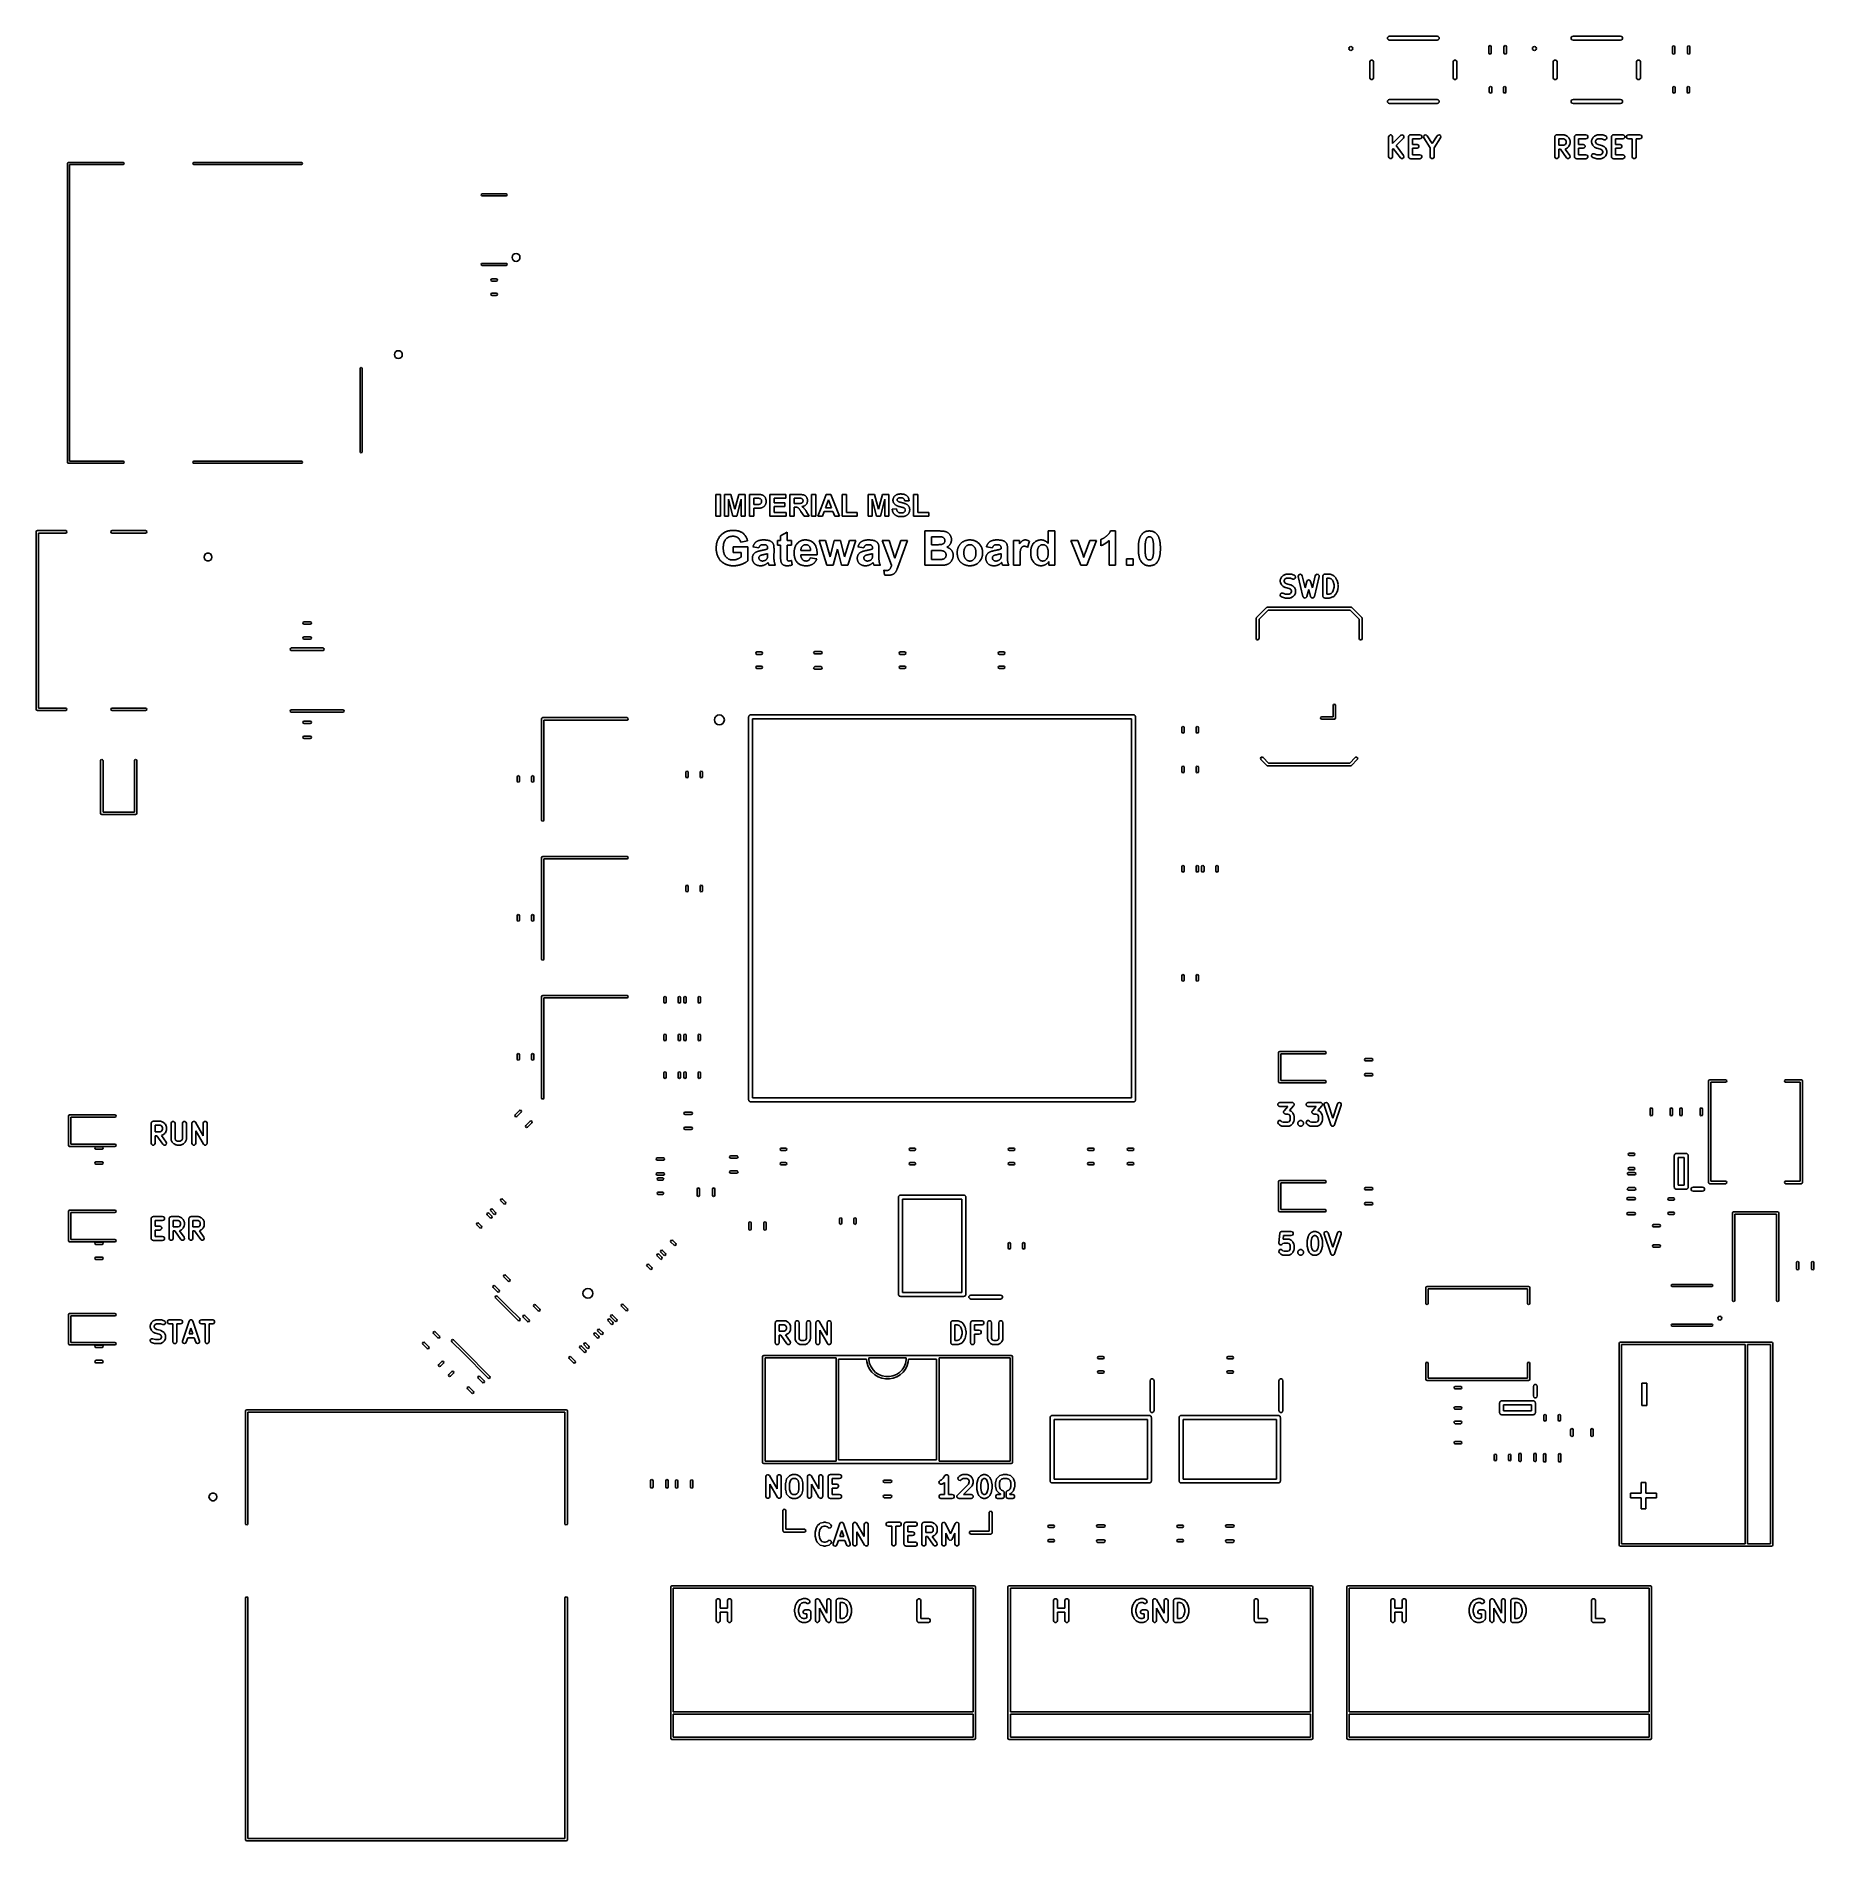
# Model space of a CAD drawing. Extents: x 99.3 to 188.9, y -147 to -56.
import ezdxf

# ---------------------------------------------------------------- set-up
doc = ezdxf.new("R2010")
doc.units = 0
doc.layers.add('BLACK', color=7, linetype='CONTINUOUS')

msp = doc.modelspace()

# ---------------------------------------------------------------- linework, layer by layer
at = {"layer": 'BLACK', "linetype": 'CONTINUOUS'}
for p, q in [((167.455, -56.1191), (167.491, -56.0691)), ((167.455, -56.1809), (167.455, -56.1191)), ((167.491, -56.2309), (167.455, -56.1809)), ((167.491, -56.0691), (167.55, -56.05)), ((167.55, -56.25), (167.491, -56.2309)), ((167.55, -56.05), (169.95, -56.05)), ((169.95, -56.25), (167.55, -56.25)), ((169.95, -56.05), (170.009, -56.0691)), ((170.009, -56.2309), (169.95, -56.25)), ((170.009, -56.0691), (170.045, -56.1191)), ((170.045, -56.1809), (170.009, -56.2309)), ((170.045, -56.1191), (170.045, -56.1809)), ((176.705, -56.1191), (176.741, -56.0691)), ((176.705, -56.1809), (176.705, -56.1191)), ((176.741, -56.2309), (176.705, -56.1809)), ((176.741, -56.0691), (176.8, -56.05)), ((176.8, -56.25), (176.741, -56.2309)), ((176.8, -56.05), (179.2, -56.05)), ((179.2, -56.25), (176.8, -56.25)), ((179.2, -56.05), (179.259, -56.0691)), ((179.259, -56.2309), (179.2, -56.25)), ((179.259, -56.0691), (179.295, -56.1191)), ((179.295, -56.1809), (179.259, -56.2309)), ((179.295, -56.1191), (179.295, -56.1809)), ((165.5, -56.675), (165.513, -56.625)), ((165.513, -56.725), (165.5, -56.675)), ((165.5, -56.675), (165.5, -56.675)), ((165.513, -56.625), (165.55, -56.5884)), ((165.55, -56.7616), (165.513, -56.725)), ((165.55, -56.5884), (165.6, -56.575)), ((165.6, -56.775), (165.55, -56.7616)), ((165.6, -56.575), (165.65, -56.5884)), ((165.65, -56.7616), (165.6, -56.775)), ((165.65, -56.5884), (165.687, -56.625)), ((165.687, -56.725), (165.65, -56.7616)), ((165.687, -56.625), (165.7, -56.675)), ((165.7, -56.675), (165.687, -56.725)), ((166.569, -57.2912), (166.619, -57.2549)), ((166.619, -57.2549), (166.681, -57.2549)), ((166.681, -57.2549), (166.731, -57.2912)), ((170.769, -57.2912), (170.819, -57.2549)), ((170.819, -57.2549), (170.881, -57.2549)), ((170.881, -57.2549), (170.931, -57.2912)), ((172.56, -56.5864), (172.578, -56.5439)), ((172.56, -56.8936), (172.56, -56.5864)), ((172.578, -56.9361), (172.56, -56.8936)), ((172.578, -56.5439), (172.62, -56.5264)), ((172.62, -56.9536), (172.578, -56.9361)), ((172.62, -56.5264), (172.662, -56.5439)), ((172.662, -56.9361), (172.62, -56.9536)), ((172.662, -56.5439), (172.68, -56.5864)), ((172.68, -56.8936), (172.662, -56.9361)), ((172.68, -56.5864), (172.68, -56.8936)), ((173.32, -56.5864), (173.338, -56.5439)), ((173.32, -56.8936), (173.32, -56.5864)), ((173.338, -56.9361), (173.32, -56.8936)), ((173.338, -56.5439), (173.38, -56.5264)), ((173.38, -56.9536), (173.338, -56.9361)), ((173.38, -56.5264), (173.422, -56.5439)), ((173.422, -56.9361), (173.38, -56.9536)), ((173.422, -56.5439), (173.44, -56.5864)), ((173.44, -56.8936), (173.422, -56.9361)), ((173.44, -56.5864), (173.44, -56.8936)), ((174.75, -56.675), (174.763, -56.625)), ((174.763, -56.725), (174.75, -56.675)), ((174.75, -56.675), (174.75, -56.675)), ((174.763, -56.625), (174.8, -56.5884)), ((174.8, -56.7616), (174.763, -56.725)), ((174.8, -56.5884), (174.85, -56.575)), ((174.85, -56.775), (174.8, -56.7616)), ((174.85, -56.575), (174.9, -56.5884)), ((174.9, -56.7616), (174.85, -56.775)), ((174.9, -56.5884), (174.937, -56.625)), ((174.937, -56.725), (174.9, -56.7616)), ((174.937, -56.625), (174.95, -56.675)), ((174.95, -56.675), (174.937, -56.725)), ((175.819, -57.2912), (175.869, -57.2549)), ((175.869, -57.2549), (175.931, -57.2549)), ((175.931, -57.2549), (175.981, -57.2912)), ((180.019, -57.2912), (180.069, -57.2549)), ((180.069, -57.2549), (180.131, -57.2549)), ((180.131, -57.2549), (180.181, -57.2912)), ((181.81, -56.5964), (181.828, -56.5539)), ((181.81, -56.9036), (181.81, -56.5964)), ((181.828, -56.9461), (181.81, -56.9036)), ((181.828, -56.5539), (181.87, -56.5364)), ((181.87, -56.9636), (181.828, -56.9461)), ((181.87, -56.5364), (181.912, -56.5539)), ((181.912, -56.9461), (181.87, -56.9636)), ((181.912, -56.5539), (181.93, -56.5964)), ((181.93, -56.9036), (181.912, -56.9461)), ((181.93, -56.5964), (181.93, -56.9036)), ((182.57, -56.5964), (182.588, -56.5539)), ((182.57, -56.9036), (182.57, -56.5964)), ((182.588, -56.9461), (182.57, -56.9036)), ((182.588, -56.5539), (182.63, -56.5364)), ((182.63, -56.9636), (182.588, -56.9461)), ((182.63, -56.5364), (182.672, -56.5539)), ((182.672, -56.9461), (182.63, -56.9636)), ((182.672, -56.5539), (182.69, -56.5964)), ((182.69, -56.9036), (182.672, -56.9461)), ((182.69, -56.5964), (182.69, -56.9036)), ((166.55, -57.35), (166.569, -57.2912)), ((166.55, -58.15), (166.55, -57.35)), ((166.569, -58.2088), (166.55, -58.15)), ((166.731, -57.2912), (166.75, -57.35)), ((166.75, -58.15), (166.731, -58.2088)), ((166.75, -57.35), (166.75, -58.15)), ((170.75, -57.35), (170.769, -57.2912)), ((170.75, -58.15), (170.75, -57.35)), ((170.769, -58.2088), (170.75, -58.15)), ((170.931, -57.2912), (170.95, -57.35)), ((170.95, -58.15), (170.931, -58.2088)), ((170.95, -57.35), (170.95, -58.15)), ((175.8, -57.35), (175.819, -57.2912)), ((175.8, -58.15), (175.8, -57.35)), ((175.819, -58.2088), (175.8, -58.15)), ((175.981, -57.2912), (176, -57.35)), ((176, -58.15), (175.981, -58.2088)), ((176, -57.35), (176, -58.15)), ((180, -57.35), (180.019, -57.2912)), ((180, -58.15), (180, -57.35)), ((180.019, -58.2088), (180, -58.15)), ((180.181, -57.2912), (180.2, -57.35)), ((180.2, -58.15), (180.181, -58.2088)), ((180.2, -57.35), (180.2, -58.15)), ((166.619, -58.2451), (166.569, -58.2088)), ((166.681, -58.2451), (166.619, -58.2451)), ((166.731, -58.2088), (166.681, -58.2451)), ((170.819, -58.2451), (170.769, -58.2088)), ((170.881, -58.2451), (170.819, -58.2451)), ((170.931, -58.2088), (170.881, -58.2451)), ((172.58, -58.6422), (172.598, -58.5997)), ((172.58, -58.8578), (172.58, -58.6422)), ((172.598, -58.9003), (172.58, -58.8578)), ((172.598, -58.5997), (172.64, -58.5822)), ((172.64, -58.9178), (172.598, -58.9003)), ((172.64, -58.5822), (172.682, -58.5997)), ((172.682, -58.9003), (172.64, -58.9178)), ((172.682, -58.5997), (172.7, -58.6422)), ((172.7, -58.8578), (172.682, -58.9003)), ((172.7, -58.6422), (172.7, -58.8578)), ((173.3, -58.6422), (173.318, -58.5997)), ((173.3, -58.8578), (173.3, -58.6422)), ((173.318, -58.9003), (173.3, -58.8578)), ((173.318, -58.5997), (173.36, -58.5822)), ((173.36, -58.9178), (173.318, -58.9003)), ((173.36, -58.5822), (173.402, -58.5997)), ((173.402, -58.9003), (173.36, -58.9178)), ((173.402, -58.5997), (173.42, -58.6422)), ((173.42, -58.8578), (173.402, -58.9003)), ((173.42, -58.6422), (173.42, -58.8578)), ((175.869, -58.2451), (175.819, -58.2088)), ((175.931, -58.2451), (175.869, -58.2451)), ((175.981, -58.2088), (175.931, -58.2451)), ((180.069, -58.2451), (180.019, -58.2088)), ((180.131, -58.2451), (180.069, -58.2451)), ((180.181, -58.2088), (180.131, -58.2451)), ((181.83, -58.6422), (181.848, -58.5997)), ((181.83, -58.8578), (181.83, -58.6422)), ((181.848, -58.9003), (181.83, -58.8578)), ((181.848, -58.5997), (181.89, -58.5822)), ((181.89, -58.9178), (181.848, -58.9003)), ((181.89, -58.5822), (181.932, -58.5997)), ((181.932, -58.9003), (181.89, -58.9178)), ((181.932, -58.5997), (181.95, -58.6422)), ((181.95, -58.8578), (181.932, -58.9003)), ((181.95, -58.6422), (181.95, -58.8578)), ((182.55, -58.6422), (182.568, -58.5997)), ((182.55, -58.8578), (182.55, -58.6422)), ((182.568, -58.9003), (182.55, -58.8578)), ((182.568, -58.5997), (182.61, -58.5822)), ((182.61, -58.9178), (182.568, -58.9003)), ((182.61, -58.5822), (182.652, -58.5997)), ((182.652, -58.9003), (182.61, -58.9178)), ((182.652, -58.5997), (182.67, -58.6422)), ((182.67, -58.8578), (182.652, -58.9003)), ((182.67, -58.6422), (182.67, -58.8578)), ((167.455, -59.3191), (167.491, -59.2691)), ((167.455, -59.3809), (167.455, -59.3191)), ((167.491, -59.4309), (167.455, -59.3809)), ((167.491, -59.2691), (167.55, -59.25)), ((167.55, -59.45), (167.491, -59.4309)), ((167.55, -59.25), (169.95, -59.25)), ((169.95, -59.45), (167.55, -59.45)), ((169.95, -59.25), (170.009, -59.2691)), ((170.009, -59.4309), (169.95, -59.45)), ((170.009, -59.2691), (170.045, -59.3191)), ((170.045, -59.3809), (170.009, -59.4309)), ((170.045, -59.3191), (170.045, -59.3809)), ((176.705, -59.3191), (176.741, -59.2691)), ((176.705, -59.3809), (176.705, -59.3191)), ((176.741, -59.4309), (176.705, -59.3809)), ((176.741, -59.2691), (176.8, -59.25)), ((176.8, -59.45), (176.741, -59.4309)), ((176.8, -59.25), (179.2, -59.25)), ((179.2, -59.45), (176.8, -59.45)), ((179.2, -59.25), (179.259, -59.2691)), ((179.259, -59.4309), (179.2, -59.45)), ((179.259, -59.2691), (179.295, -59.3191)), ((179.295, -59.3809), (179.259, -59.4309)), ((179.295, -59.3191), (179.295, -59.3809)), ((167.507, -61.1276), (167.526, -61.0688)), ((167.507, -62.1276), (167.507, -61.1276)), ((167.526, -61.0688), (167.576, -61.0325)), ((167.576, -61.0325), (167.638, -61.0325)), ((167.638, -61.0325), (167.688, -61.0688)), ((167.688, -61.0688), (167.707, -61.1276)), ((167.707, -61.4576), (168.108, -61.0569)), ((167.707, -61.1276), (167.707, -61.4576)), ((167.739, -61.7084), (167.707, -61.7405)), ((167.707, -61.7405), (167.707, -62.1276)), ((168.099, -62.1876), (167.739, -61.7084)), ((168.249, -61.1983), (167.882, -61.5656)), ((167.882, -61.5656), (168.259, -62.0676)), ((168.108, -61.0569), (168.163, -61.0288)), ((168.163, -61.0288), (168.224, -61.0385)), ((168.224, -61.0385), (168.268, -61.0822)), ((168.277, -61.1433), (168.249, -61.1983)), ((168.268, -61.0822), (168.277, -61.1433)), ((168.507, -61.1276), (168.512, -61.1126)), ((168.507, -62.1276), (168.507, -61.1276)), ((168.512, -61.0967), (168.521, -61.0839)), ((168.512, -61.1126), (168.512, -61.0967)), ((168.521, -61.0839), (168.526, -61.0688)), ((168.526, -61.0688), (168.539, -61.0595)), ((168.539, -61.0595), (168.548, -61.0467)), ((168.548, -61.0467), (168.563, -61.0418)), ((168.563, -61.0418), (168.576, -61.0325)), ((168.576, -61.0325), (168.592, -61.0325)), ((168.592, -61.0325), (168.607, -61.0276)), ((168.607, -61.0276), (169.083, -61.0276)), ((169.083, -61.2276), (168.707, -61.2276)), ((168.707, -61.2276), (168.707, -61.5038)), ((168.707, -61.5038), (168.94, -61.5038)), ((168.94, -61.7038), (168.707, -61.7038)), ((168.707, -61.7038), (168.707, -62.0276)), ((168.94, -61.5038), (168.999, -61.5229)), ((168.999, -61.6847), (168.94, -61.7038)), ((168.999, -61.5229), (169.036, -61.5729)), ((169.036, -61.6347), (168.999, -61.6847)), ((169.036, -61.5729), (169.036, -61.6347)), ((169.083, -61.0276), (169.142, -61.0467)), ((169.142, -61.2085), (169.083, -61.2276)), ((169.142, -61.0467), (169.178, -61.0967)), ((169.178, -61.1585), (169.142, -61.2085)), ((169.178, -61.0967), (169.178, -61.1585)), ((169.269, -61.1215), (169.292, -61.064)), ((169.285, -61.1813), (169.269, -61.1215)), ((169.602, -61.6805), (169.285, -61.1813)), ((169.292, -61.064), (169.344, -61.0308)), ((169.344, -61.0308), (169.406, -61.0346)), ((169.406, -61.0346), (169.453, -61.0739)), ((169.453, -61.0739), (169.702, -61.4652)), ((169.602, -62.1276), (169.602, -61.6805)), ((169.702, -61.4652), (169.951, -61.0739)), ((170.12, -61.1813), (169.802, -61.6805)), ((169.802, -61.6805), (169.802, -62.1276)), ((169.951, -61.0739), (169.999, -61.0346)), ((169.999, -61.0346), (170.061, -61.0308)), ((170.061, -61.0308), (170.113, -61.064)), ((170.113, -61.064), (170.136, -61.1215)), ((170.136, -61.1215), (170.12, -61.1813)), ((175.876, -61.1276), (175.881, -61.1126)), ((175.876, -62.1276), (175.876, -61.1276)), ((175.881, -61.0967), (175.89, -61.0839)), ((175.881, -61.1126), (175.881, -61.0967)), ((175.89, -61.0839), (175.895, -61.0688)), ((175.895, -61.0688), (175.908, -61.0595)), ((175.908, -61.0595), (175.917, -61.0467)), ((175.917, -61.0467), (175.932, -61.0418)), ((175.932, -61.0418), (175.945, -61.0325)), ((175.945, -61.0325), (175.961, -61.0325)), ((175.961, -61.0325), (175.976, -61.0276)), ((175.976, -61.0276), (176.357, -61.0276)), ((176.076, -61.2276), (176.076, -61.5514)), ((176.334, -61.2276), (176.076, -61.2276)), ((176.076, -61.5514), (176.334, -61.5514)), ((176.162, -61.7514), (176.076, -61.7514)), ((176.076, -61.7514), (176.076, -62.1276)), ((176.466, -62.185), (176.162, -61.7514)), ((176.393, -61.2574), (176.334, -61.2276)), ((176.334, -61.5514), (176.393, -61.5216)), ((176.357, -61.0276), (176.379, -61.0347)), ((176.379, -61.0347), (176.402, -61.0382)), ((176.418, -61.2821), (176.393, -61.2574)), ((176.393, -61.5216), (176.418, -61.497)), ((176.402, -61.7409), (176.399, -61.7413)), ((176.399, -61.7413), (176.63, -62.0703)), ((176.402, -61.0382), (176.497, -61.0858)), ((176.497, -61.6933), (176.402, -61.7409)), ((176.448, -61.3417), (176.418, -61.2821)), ((176.418, -61.497), (176.448, -61.4373)), ((176.448, -61.4373), (176.448, -61.3417)), ((176.497, -61.0858), (176.509, -61.0972)), ((176.509, -61.6819), (176.497, -61.6933)), ((176.509, -61.0972), (176.523, -61.1045)), ((176.523, -61.6745), (176.509, -61.6819)), ((176.523, -61.1045), (176.571, -61.1521)), ((176.571, -61.6269), (176.523, -61.6745)), ((176.571, -61.1521), (176.578, -61.1666)), ((176.578, -61.6125), (176.571, -61.6269)), ((176.578, -61.1666), (176.589, -61.1781)), ((176.589, -61.6009), (176.578, -61.6125)), ((176.589, -61.1781), (176.637, -61.2734)), ((176.637, -61.5057), (176.589, -61.6009)), ((176.637, -61.2734), (176.64, -61.2962)), ((176.64, -61.4829), (176.637, -61.5057)), ((176.64, -61.2962), (176.648, -61.3181)), ((176.648, -61.461), (176.64, -61.4829)), ((176.648, -61.3181), (176.648, -61.461)), ((176.876, -61.1276), (176.881, -61.1126)), ((176.876, -62.1276), (176.876, -61.1276)), ((176.881, -61.0967), (176.89, -61.0839)), ((176.881, -61.1126), (176.881, -61.0967)), ((176.89, -61.0839), (176.895, -61.0688)), ((176.895, -61.0688), (176.908, -61.0595)), ((176.908, -61.0595), (176.917, -61.0467)), ((176.917, -61.0467), (176.932, -61.0418)), ((176.932, -61.0418), (176.945, -61.0325)), ((176.945, -61.0325), (176.961, -61.0325)), ((176.961, -61.0325), (176.976, -61.0276)), ((176.976, -61.0276), (177.452, -61.0276)), ((177.452, -61.2276), (177.076, -61.2276)), ((177.076, -61.2276), (177.076, -61.5038)), ((177.076, -61.5038), (177.31, -61.5038)), ((177.31, -61.7038), (177.076, -61.7038)), ((177.076, -61.7038), (177.076, -62.0276)), ((177.31, -61.5038), (177.368, -61.5229)), ((177.368, -61.6847), (177.31, -61.7038)), ((177.368, -61.5229), (177.405, -61.5729)), ((177.405, -61.6347), (177.368, -61.6847)), ((177.405, -61.5729), (177.405, -61.6347)), ((177.452, -61.0276), (177.511, -61.0467)), ((177.511, -61.2085), (177.452, -61.2276)), ((177.511, -61.0467), (177.547, -61.0967)), ((177.547, -61.1585), (177.511, -61.2085)), ((177.547, -61.0967), (177.547, -61.1585)), ((177.733, -61.3181), (177.74, -61.2962)), ((177.733, -61.4133), (177.733, -61.3181)), ((177.74, -61.4353), (177.733, -61.4133)), ((177.74, -61.2962), (177.744, -61.2734)), ((177.744, -61.4581), (177.74, -61.4353)), ((177.744, -61.2734), (177.792, -61.1781)), ((177.792, -61.5533), (177.744, -61.4581)), ((177.792, -61.1781), (177.803, -61.1666)), ((177.803, -61.5648), (177.792, -61.5533)), ((177.803, -61.1666), (177.81, -61.1521)), ((177.81, -61.5793), (177.803, -61.5648)), ((177.81, -61.1521), (177.858, -61.1045)), ((177.858, -61.6269), (177.81, -61.5793)), ((177.858, -61.1045), (177.872, -61.0972)), ((177.872, -61.6343), (177.858, -61.6269)), ((177.872, -61.0972), (177.884, -61.0858)), ((177.884, -61.6456), (177.872, -61.6343)), ((177.884, -61.0858), (177.979, -61.0382)), ((177.979, -61.6933), (177.884, -61.6456)), ((177.963, -61.2821), (177.933, -61.3417)), ((177.933, -61.3417), (177.933, -61.3897)), ((177.933, -61.3897), (177.963, -61.4493)), ((177.988, -61.2574), (177.963, -61.2821)), ((177.963, -61.4493), (177.988, -61.474)), ((177.979, -61.0382), (178.002, -61.0347)), ((177.99, -61.6949), (177.979, -61.6933)), ((178.047, -61.2276), (177.988, -61.2574)), ((177.988, -61.474), (178.059, -61.5095)), ((178, -61.7008), (177.99, -61.6949)), ((178.179, -61.7458), (178, -61.7008)), ((178.002, -61.0347), (178.024, -61.0276)), ((178.024, -61.0276), (178.262, -61.0276)), ((178.246, -61.2276), (178.047, -61.2276)), ((178.059, -61.5095), (178.239, -61.5544)), ((178.25, -61.7812), (178.179, -61.7458)), ((178.239, -61.5544), (178.248, -61.5603)), ((178.373, -61.2701), (178.246, -61.2276)), ((178.248, -61.5603), (178.259, -61.562)), ((178.275, -61.8059), (178.25, -61.7812)), ((178.259, -61.562), (178.354, -61.6096)), ((178.262, -61.0276), (178.277, -61.0326)), ((178.305, -61.8655), (178.275, -61.8059)), ((178.277, -61.0326), (178.294, -61.0328)), ((178.294, -61.0328), (178.436, -61.0804)), ((178.354, -61.6096), (178.366, -61.621)), ((178.366, -61.621), (178.38, -61.6283)), ((178.435, -61.2706), (178.373, -61.2701)), ((178.38, -61.6283), (178.428, -61.676)), ((178.428, -61.676), (178.435, -61.6904)), ((178.485, -61.2346), (178.435, -61.2706)), ((178.435, -61.6904), (178.447, -61.7019)), ((178.436, -61.0804), (178.486, -61.1171)), ((178.447, -61.7019), (178.494, -61.7972)), ((178.505, -61.176), (178.485, -61.2346)), ((178.486, -61.1171), (178.505, -61.176)), ((178.494, -61.7972), (178.498, -61.82)), ((178.498, -61.82), (178.505, -61.8419)), ((178.733, -61.1276), (178.738, -61.1126)), ((178.733, -62.1276), (178.733, -61.1276)), ((178.738, -61.0967), (178.748, -61.0839)), ((178.738, -61.1126), (178.738, -61.0967)), ((178.748, -61.0839), (178.752, -61.0688)), ((178.752, -61.0688), (178.765, -61.0595)), ((178.765, -61.0595), (178.775, -61.0467)), ((178.775, -61.0467), (178.79, -61.0418)), ((178.79, -61.0418), (178.802, -61.0325)), ((178.802, -61.0325), (178.818, -61.0325)), ((178.818, -61.0325), (178.833, -61.0276)), ((178.833, -61.0276), (179.31, -61.0276)), ((179.31, -61.2276), (178.933, -61.2276)), ((178.933, -61.2276), (178.933, -61.5038)), ((178.933, -61.5038), (179.167, -61.5038)), ((179.167, -61.7038), (178.933, -61.7038)), ((178.933, -61.7038), (178.933, -62.0276)), ((179.167, -61.5038), (179.225, -61.5229)), ((179.225, -61.6847), (179.167, -61.7038)), ((179.225, -61.5229), (179.262, -61.5729)), ((179.262, -61.6347), (179.225, -61.6847)), ((179.262, -61.5729), (179.262, -61.6347)), ((179.31, -61.0276), (179.368, -61.0467)), ((179.368, -61.2085), (179.31, -61.2276)), ((179.368, -61.0467), (179.405, -61.0967)), ((179.405, -61.1585), (179.368, -61.2085)), ((179.405, -61.0967), (179.405, -61.1585)), ((179.5, -61.0967), (179.536, -61.0467)), ((179.5, -61.1585), (179.5, -61.0967)), ((179.536, -61.2085), (179.5, -61.1585)), ((179.536, -61.0467), (179.595, -61.0276)), ((179.595, -61.2276), (179.536, -61.2085)), ((179.595, -61.0276), (180.167, -61.0276)), ((179.781, -61.2276), (179.595, -61.2276)), ((179.781, -62.1276), (179.781, -61.2276)), ((180.167, -61.2276), (179.981, -61.2276)), ((179.981, -61.2276), (179.981, -62.1276)), ((180.167, -61.0276), (180.225, -61.0467)), ((180.225, -61.2085), (180.167, -61.2276)), ((180.225, -61.0467), (180.262, -61.0967)), ((180.262, -61.1585), (180.225, -61.2085)), ((180.262, -61.0967), (180.262, -61.1585)), ((100.92, -62.475), (100.935, -62.4396)), ((100.92, -77.525), (100.92, -62.475)), ((100.935, -62.4396), (100.97, -62.425)), ((100.97, -62.425), (103.72, -62.425)), ((103.72, -62.525), (101.02, -62.525)), ((101.02, -62.525), (101.02, -77.475)), ((103.72, -62.425), (103.755, -62.4396)), ((103.755, -62.5104), (103.72, -62.525)), ((103.755, -62.4396), (103.77, -62.475)), ((103.77, -62.475), (103.755, -62.5104)), ((107.245, -62.475), (107.26, -62.4396)), ((107.26, -62.5104), (107.245, -62.475)), ((107.26, -62.4396), (107.295, -62.425)), ((107.295, -62.525), (107.26, -62.5104)), ((107.295, -62.425), (112.72, -62.425)), ((112.72, -62.525), (107.295, -62.525)), ((112.72, -62.425), (112.755, -62.4396)), ((112.755, -62.5104), (112.72, -62.525)), ((112.755, -62.4396), (112.77, -62.475)), ((112.77, -62.475), (112.755, -62.5104)), ((167.526, -62.1864), (167.507, -62.1276)), ((167.576, -62.2227), (167.526, -62.1864)), ((167.638, -62.2227), (167.576, -62.2227)), ((167.688, -62.1864), (167.638, -62.2227)), ((167.707, -62.1276), (167.688, -62.1864)), ((168.149, -62.2232), (168.099, -62.1876)), ((168.211, -62.2222), (168.149, -62.2232)), ((168.26, -62.1852), (168.211, -62.2222)), ((168.259, -62.0676), (168.279, -62.1261)), ((168.279, -62.1261), (168.26, -62.1852)), ((168.512, -62.1427), (168.507, -62.1276)), ((168.512, -62.1585), (168.512, -62.1427)), ((168.521, -62.1713), (168.512, -62.1585)), ((168.526, -62.1864), (168.521, -62.1713)), ((168.539, -62.1957), (168.526, -62.1864)), ((168.548, -62.2085), (168.539, -62.1957)), ((168.563, -62.2134), (168.548, -62.2085)), ((168.576, -62.2227), (168.563, -62.2134)), ((168.592, -62.2227), (168.576, -62.2227)), ((168.607, -62.2276), (168.592, -62.2227)), ((169.083, -62.2276), (168.607, -62.2276)), ((168.707, -62.0276), (169.083, -62.0276)), ((169.083, -62.0276), (169.142, -62.0467)), ((169.142, -62.2085), (169.083, -62.2276)), ((169.142, -62.0467), (169.178, -62.0967)), ((169.178, -62.1585), (169.142, -62.2085)), ((169.178, -62.0967), (169.178, -62.1585)), ((169.621, -62.1864), (169.602, -62.1276)), ((169.671, -62.2227), (169.621, -62.1864)), ((169.733, -62.2227), (169.671, -62.2227)), ((169.783, -62.1864), (169.733, -62.2227)), ((169.802, -62.1276), (169.783, -62.1864)), ((175.895, -62.1864), (175.876, -62.1276)), ((175.945, -62.2227), (175.895, -62.1864)), ((176.007, -62.2227), (175.945, -62.2227)), ((176.057, -62.1864), (176.007, -62.2227)), ((176.076, -62.1276), (176.057, -62.1864)), ((176.515, -62.2222), (176.466, -62.185)), ((176.577, -62.2233), (176.515, -62.2222)), ((176.627, -62.1878), (176.577, -62.2233)), ((176.648, -62.1294), (176.627, -62.1878)), ((176.63, -62.0703), (176.648, -62.1294)), ((176.881, -62.1427), (176.876, -62.1276)), ((176.881, -62.1585), (176.881, -62.1427)), ((176.89, -62.1713), (176.881, -62.1585)), ((176.895, -62.1864), (176.89, -62.1713)), ((176.908, -62.1957), (176.895, -62.1864)), ((176.917, -62.2085), (176.908, -62.1957)), ((176.932, -62.2134), (176.917, -62.2085)), ((176.945, -62.2227), (176.932, -62.2134)), ((176.961, -62.2227), (176.945, -62.2227)), ((176.976, -62.2276), (176.961, -62.2227)), ((177.452, -62.2276), (176.976, -62.2276)), ((177.076, -62.0276), (177.452, -62.0276)), ((177.452, -62.0276), (177.511, -62.0467)), ((177.511, -62.2085), (177.452, -62.2276)), ((177.511, -62.0467), (177.547, -62.0967)), ((177.547, -62.1585), (177.511, -62.2085)), ((177.547, -62.0967), (177.547, -62.1585)), ((177.733, -62.0792), (177.753, -62.0206)), ((177.752, -62.1382), (177.733, -62.0792)), ((177.802, -62.1749), (177.752, -62.1382)), ((177.753, -62.0206), (177.803, -61.9847)), ((177.945, -62.2225), (177.802, -62.1749)), ((177.803, -61.9847), (177.865, -61.9851)), ((177.865, -61.9851), (177.992, -62.0276)), ((177.961, -62.2226), (177.945, -62.2225)), ((177.976, -62.2276), (177.961, -62.2226)), ((178.214, -62.2276), (177.976, -62.2276)), ((177.992, -62.0276), (178.191, -62.0276)), ((178.191, -62.0276), (178.25, -61.9978)), ((178.236, -62.2205), (178.214, -62.2276)), ((178.259, -62.2171), (178.236, -62.2205)), ((178.25, -61.9978), (178.275, -61.9731)), ((178.354, -62.1694), (178.259, -62.2171)), ((178.275, -61.9731), (178.305, -61.9135)), ((178.305, -61.9135), (178.305, -61.8655)), ((178.366, -62.1581), (178.354, -62.1694)), ((178.38, -62.1507), (178.366, -62.1581)), ((178.428, -62.1031), (178.38, -62.1507)), ((178.435, -62.0886), (178.428, -62.1031)), ((178.447, -62.0771), (178.435, -62.0886)), ((178.494, -61.9819), (178.447, -62.0771)), ((178.498, -61.9591), (178.494, -61.9819)), ((178.505, -61.9371), (178.498, -61.9591)), ((178.505, -61.8419), (178.505, -61.9371)), ((178.738, -62.1427), (178.733, -62.1276)), ((178.738, -62.1585), (178.738, -62.1427)), ((178.748, -62.1713), (178.738, -62.1585)), ((178.752, -62.1864), (178.748, -62.1713)), ((178.765, -62.1957), (178.752, -62.1864)), ((178.775, -62.2085), (178.765, -62.1957)), ((178.79, -62.2134), (178.775, -62.2085)), ((178.802, -62.2227), (178.79, -62.2134)), ((178.818, -62.2227), (178.802, -62.2227)), ((178.833, -62.2276), (178.818, -62.2227)), ((179.31, -62.2276), (178.833, -62.2276)), ((178.933, -62.0276), (179.31, -62.0276)), ((179.31, -62.0276), (179.368, -62.0467)), ((179.368, -62.2085), (179.31, -62.2276)), ((179.368, -62.0467), (179.405, -62.0967)), ((179.405, -62.1585), (179.368, -62.2085)), ((179.405, -62.0967), (179.405, -62.1585)), ((179.8, -62.1864), (179.781, -62.1276)), ((179.85, -62.2227), (179.8, -62.1864)), ((179.912, -62.2227), (179.85, -62.2227)), ((179.962, -62.1864), (179.912, -62.2227)), ((179.981, -62.1276), (179.962, -62.1864)), ((121.775, -64.05), (121.79, -64.0146)), ((121.79, -64.0854), (121.775, -64.05)), ((121.79, -64.0146), (121.825, -64)), ((121.825, -64.1), (121.79, -64.0854)), ((121.825, -64), (123.025, -64)), ((123.025, -64.1), (121.825, -64.1)), ((123.025, -64), (123.06, -64.0146)), ((123.06, -64.0854), (123.025, -64.1)), ((123.06, -64.0146), (123.075, -64.05)), ((123.075, -64.05), (123.06, -64.0854)), ((123.325, -67.2), (123.34, -67.1235)), ((123.34, -67.2765), (123.325, -67.2)), ((123.34, -67.1235), (123.384, -67.0586)), ((123.384, -67.3414), (123.34, -67.2765)), ((123.384, -67.0586), (123.448, -67.0152)), ((123.448, -67.0152), (123.525, -67)), ((123.525, -67), (123.602, -67.0152)), ((123.602, -67.0152), (123.666, -67.0586)), ((123.666, -67.0586), (123.71, -67.1235)), ((123.71, -67.2765), (123.666, -67.3414)), ((123.71, -67.1235), (123.725, -67.2)), ((123.725, -67.2), (123.71, -67.2765)), ((121.775, -67.55), (121.79, -67.5146)), ((121.79, -67.5854), (121.775, -67.55)), ((121.79, -67.5146), (121.825, -67.5)), ((121.825, -67.6), (121.79, -67.5854)), ((121.825, -67.5), (123.025, -67.5)), ((123.025, -67.6), (121.825, -67.6)), ((123.025, -67.5), (123.06, -67.5146)), ((123.06, -67.5854), (123.025, -67.6)), ((123.06, -67.5146), (123.075, -67.55)), ((123.075, -67.55), (123.06, -67.5854)), ((123.448, -67.3848), (123.384, -67.3414)), ((123.525, -67.4), (123.448, -67.3848)), ((123.602, -67.3848), (123.525, -67.4)), ((123.666, -67.3414), (123.602, -67.3848)), ((122.257, -68.34), (122.275, -68.2976)), ((122.275, -68.3824), (122.257, -68.34)), ((122.257, -69.06), (122.275, -69.0176)), ((122.275, -69.1024), (122.257, -69.06)), ((122.275, -68.2976), (122.317, -68.28)), ((122.317, -68.4), (122.275, -68.3824)), ((122.275, -69.0176), (122.317, -69)), ((122.317, -69.12), (122.275, -69.1024)), ((122.317, -68.28), (122.533, -68.28)), ((122.533, -68.4), (122.317, -68.4)), ((122.317, -69), (122.533, -69)), ((122.533, -68.28), (122.575, -68.2976)), ((122.575, -68.3824), (122.533, -68.4)), ((122.533, -69), (122.575, -69.0176)), ((122.575, -69.1024), (122.533, -69.12)), ((122.575, -68.2976), (122.593, -68.34)), ((122.593, -68.34), (122.575, -68.3824)), ((122.575, -69.0176), (122.593, -69.06)), ((122.593, -69.06), (122.575, -69.1024)), ((122.533, -69.12), (122.317, -69.12)), ((117.395, -72.1), (117.41, -72.0235)), ((117.41, -72.1765), (117.395, -72.1)), ((117.41, -72.0235), (117.454, -71.9586)), ((117.454, -72.2414), (117.41, -72.1765)), ((117.454, -71.9586), (117.518, -71.9152)), ((117.518, -72.2848), (117.454, -72.2414)), ((117.518, -71.9152), (117.595, -71.9)), ((117.595, -72.3), (117.518, -72.2848)), ((117.595, -71.9), (117.672, -71.9152)), ((117.672, -72.2848), (117.595, -72.3)), ((117.672, -71.9152), (117.736, -71.9586)), ((117.736, -72.2414), (117.672, -72.2848)), ((117.736, -71.9586), (117.78, -72.0235)), ((117.78, -72.1765), (117.736, -72.2414)), ((117.78, -72.0235), (117.795, -72.1)), ((117.795, -72.1), (117.78, -72.1765)), ((115.67, -72.8), (115.685, -72.7646)), ((115.67, -77), (115.67, -72.8)), ((115.685, -72.7646), (115.72, -72.75)), ((115.72, -72.75), (115.755, -72.7646)), ((115.755, -72.7646), (115.77, -72.8)), ((115.77, -72.8), (115.77, -77)), ((115.685, -77.0354), (115.67, -77)), ((115.72, -77.05), (115.685, -77.0354)), ((115.755, -77.0354), (115.72, -77.05)), ((115.77, -77), (115.755, -77.0354)), ((100.935, -77.5604), (100.92, -77.525)), ((100.97, -77.575), (100.935, -77.5604)), ((103.72, -77.575), (100.97, -77.575)), ((101.02, -77.475), (103.72, -77.475)), ((103.72, -77.475), (103.755, -77.4896)), ((103.755, -77.5604), (103.72, -77.575)), ((103.755, -77.4896), (103.77, -77.525)), ((103.77, -77.525), (103.755, -77.5604)), ((107.245, -77.525), (107.26, -77.4896)), ((107.26, -77.5604), (107.245, -77.525)), ((107.26, -77.4896), (107.295, -77.475)), ((107.295, -77.575), (107.26, -77.5604)), ((107.295, -77.475), (112.72, -77.475)), ((112.72, -77.575), (107.295, -77.575)), ((112.72, -77.475), (112.755, -77.4896)), ((112.755, -77.5604), (112.72, -77.575)), ((112.755, -77.4896), (112.77, -77.525)), ((112.77, -77.525), (112.755, -77.5604)), ((133.603, -80.2358), (133.603, -79.1462)), ((133.603, -79.1462), (133.823, -79.1462)), ((133.823, -79.1462), (133.823, -80.2358)), ((134.029, -80.2358), (134.029, -79.1462)), ((134.029, -79.1462), (134.357, -79.1462)), ((134.447, -80.2358), (134.232, -79.3779)), ((134.232, -79.3779), (134.232, -80.2358)), ((134.357, -79.1462), (134.553, -79.8895)), ((134.553, -79.8895), (134.748, -79.1462)), ((134.873, -79.3779), (134.658, -80.2358)), ((134.748, -79.1462), (135.077, -79.1462)), ((134.873, -80.2358), (134.873, -79.3779)), ((135.077, -79.1462), (135.077, -80.2358)), ((135.299, -79.3322), (135.299, -79.1462)), ((135.299, -79.1462), (135.65, -79.1462)), ((135.299, -80.2358), (135.299, -79.3322)), ((135.624, -79.3322), (135.518, -79.3322)), ((135.518, -79.3322), (135.518, -79.6511)), ((135.518, -79.6511), (135.638, -79.6511)), ((135.661, -79.8371), (135.518, -79.8371)), ((135.518, -79.8371), (135.518, -80.2358)), ((135.631, -79.3323), (135.624, -79.3322)), ((135.652, -79.3324), (135.631, -79.3323)), ((135.638, -79.6511), (135.661, -79.651)), ((135.65, -79.1462), (135.675, -79.1463)), ((135.672, -79.3326), (135.652, -79.3324)), ((135.661, -79.651), (135.683, -79.6505)), ((135.67, -79.8371), (135.661, -79.8371)), ((135.688, -79.837), (135.67, -79.8371)), ((135.69, -79.333), (135.672, -79.3326)), ((135.675, -79.1463), (135.698, -79.1465)), ((135.683, -79.6505), (135.704, -79.6498)), ((135.706, -79.8368), (135.688, -79.837)), ((135.707, -79.3335), (135.69, -79.333)), ((135.698, -79.1465), (135.72, -79.1468)), ((135.704, -79.6498), (135.723, -79.6487)), ((135.723, -79.8364), (135.706, -79.8368)), ((135.727, -79.3344), (135.707, -79.3335)), ((135.72, -79.1468), (135.742, -79.1473)), ((135.723, -79.6487), (135.74, -79.6473)), ((135.747, -79.8356), (135.723, -79.8364)), ((135.745, -79.3355), (135.727, -79.3344)), ((135.74, -79.6473), (135.761, -79.645)), ((135.742, -79.1473), (135.762, -79.1479)), ((135.764, -79.3372), (135.745, -79.3355)), ((135.77, -79.8345), (135.747, -79.8356)), ((135.761, -79.645), (135.78, -79.6421)), ((135.762, -79.1479), (135.781, -79.1486)), ((135.782, -79.3397), (135.764, -79.3372)), ((135.792, -79.8332), (135.77, -79.8345)), ((135.78, -79.6421), (135.799, -79.6378)), ((135.781, -79.1486), (135.799, -79.1494)), ((135.788, -79.3411), (135.782, -79.3397)), ((135.807, -79.3466), (135.788, -79.3411)), ((135.813, -79.8316), (135.792, -79.8332)), ((135.799, -79.1494), (135.815, -79.1504)), ((135.799, -79.6378), (135.811, -79.6337)), ((135.825, -79.3542), (135.807, -79.3466)), ((135.811, -79.6337), (135.827, -79.6263)), ((135.832, -79.8297), (135.813, -79.8316)), ((135.815, -79.1504), (135.839, -79.1521)), ((135.841, -79.3639), (135.825, -79.3542)), ((135.827, -79.6263), (135.841, -79.6176)), ((135.851, -79.8275), (135.832, -79.8297)), ((135.839, -79.1521), (135.859, -79.1541)), ((135.856, -79.3756), (135.841, -79.3639)), ((135.841, -79.6176), (135.856, -79.6056)), ((135.868, -79.8251), (135.851, -79.8275)), ((135.869, -79.3895), (135.856, -79.3756)), ((135.856, -79.6056), (135.869, -79.5918)), ((135.859, -79.1541), (135.878, -79.1564)), ((135.888, -79.8214), (135.868, -79.8251)), ((135.881, -79.4053), (135.869, -79.3895)), ((135.869, -79.5918), (135.879, -79.5785)), ((135.878, -79.1564), (135.898, -79.1599)), ((135.879, -79.5785), (135.888, -79.5639)), ((135.89, -79.4225), (135.881, -79.4053)), ((135.888, -79.5639), (135.894, -79.5484)), ((135.899, -79.8187), (135.888, -79.8214)), ((135.896, -79.438), (135.89, -79.4225)), ((135.894, -79.5484), (135.899, -79.5322)), ((135.901, -79.4546), (135.896, -79.438)), ((135.898, -79.1599), (135.911, -79.1628)), ((135.899, -79.5322), (135.903, -79.515)), ((135.917, -79.8132), (135.899, -79.8187)), ((135.903, -79.4722), (135.901, -79.4546)), ((135.904, -79.4909), (135.903, -79.4722)), ((135.903, -79.515), (135.904, -79.497)), ((135.904, -79.497), (135.904, -79.4909)), ((135.911, -79.1628), (135.928, -79.168)), ((135.935, -79.8065), (135.917, -79.8132)), ((135.928, -79.168), (135.945, -79.1743)), ((135.953, -79.7983), (135.935, -79.8065)), ((135.945, -79.1743), (135.961, -79.1815)), ((135.97, -79.7889), (135.953, -79.7983)), ((135.961, -79.1815), (135.977, -79.1898)), ((135.988, -79.7782), (135.97, -79.7889)), ((135.977, -79.1898), (135.992, -79.1992)), ((136.002, -79.7686), (135.988, -79.7782)), ((135.992, -79.1992), (136.006, -79.2095)), ((136.015, -79.7582), (136.002, -79.7686)), ((136.006, -79.2095), (136.02, -79.2209)), ((136.028, -79.7469), (136.015, -79.7582)), ((136.02, -79.2209), (136.034, -79.2334)), ((136.041, -79.7346), (136.028, -79.7469)), ((136.034, -79.2334), (136.047, -79.2469)), ((136.052, -79.7214), (136.041, -79.7346)), ((136.047, -79.2469), (136.059, -79.2614)), ((136.064, -79.7073), (136.052, -79.7214)), ((136.059, -79.2614), (136.067, -79.2716)), ((136.074, -79.6923), (136.064, -79.7073)), ((136.067, -79.2716), (136.078, -79.2877)), ((136.084, -79.6763), (136.074, -79.6923)), ((136.078, -79.2877), (136.088, -79.3046)), ((136.093, -79.6594), (136.084, -79.6763)), ((136.088, -79.3046), (136.097, -79.3224)), ((136.096, -79.655), (136.093, -79.6594)), ((136.104, -79.6368), (136.096, -79.655)), ((136.097, -79.3224), (136.105, -79.3411)), ((136.111, -79.6176), (136.104, -79.6368)), ((136.105, -79.3411), (136.112, -79.3606)), ((136.117, -79.5974), (136.111, -79.6176)), ((136.112, -79.3606), (136.118, -79.381)), ((136.122, -79.5762), (136.117, -79.5974)), ((136.118, -79.381), (136.123, -79.4023)), ((136.125, -79.5596), (136.122, -79.5762)), ((136.123, -79.4023), (136.126, -79.4244)), ((136.127, -79.5424), (136.125, -79.5596)), ((136.126, -79.4244), (136.128, -79.4473)), ((136.129, -79.5247), (136.127, -79.5424)), ((136.128, -79.4473), (136.13, -79.4712)), ((136.13, -79.5064), (136.129, -79.5247)), ((136.13, -79.4712), (136.13, -79.4875)), ((136.13, -79.4875), (136.13, -79.5064)), ((136.314, -79.1462), (137.118, -79.1462)), ((136.314, -80.2358), (136.314, -79.1462)), ((137.118, -79.3322), (136.533, -79.3322)), ((136.533, -79.3322), (136.533, -79.5714)), ((136.533, -79.5714), (137.077, -79.5714)), ((137.077, -79.7574), (136.533, -79.7574)), ((136.533, -79.7574), (136.533, -80.0497)), ((137.077, -79.5714), (137.077, -79.7574)), ((137.118, -79.1462), (137.118, -79.3322)), ((137.33, -79.3322), (137.33, -79.1462)), ((137.33, -79.1462), (137.79, -79.1462)), ((137.33, -80.2358), (137.33, -79.3322)), ((137.719, -79.3322), (137.548, -79.3322)), ((137.548, -79.3322), (137.548, -79.598)), ((137.548, -79.598), (137.71, -79.598)), ((137.593, -79.784), (137.548, -79.784)), ((137.548, -79.784), (137.548, -80.2358)), ((137.597, -79.784), (137.593, -79.784)), ((137.615, -79.7843), (137.597, -79.784)), ((137.632, -79.785), (137.615, -79.7843)), ((137.651, -79.7863), (137.632, -79.785)), ((137.668, -79.7882), (137.651, -79.7863)), ((137.686, -79.7913), (137.668, -79.7882)), ((137.703, -79.796), (137.686, -79.7913)), ((137.709, -79.7984), (137.703, -79.796)), ((137.726, -79.8065), (137.709, -79.7984)), ((137.71, -79.598), (137.73, -79.5979)), ((137.743, -79.3323), (137.719, -79.3322)), ((137.741, -79.8157), (137.726, -79.8065)), ((137.73, -79.5979), (137.748, -79.5978)), ((137.755, -79.8269), (137.741, -79.8157)), ((137.766, -79.3324), (137.743, -79.3323)), ((137.748, -79.5978), (137.765, -79.5975)), ((137.769, -79.8401), (137.755, -79.8269)), ((137.765, -79.5975), (137.79, -79.597)), ((137.786, -79.3325), (137.766, -79.3324)), ((137.771, -79.8421), (137.769, -79.8401)), ((137.782, -79.8553), (137.771, -79.8421)), ((137.793, -79.869), (137.782, -79.8553)), ((137.804, -79.3328), (137.786, -79.3325)), ((137.79, -79.1462), (137.812, -79.1463)), ((137.79, -79.597), (137.812, -79.5962)), ((137.806, -79.8855), (137.793, -79.869)), ((137.826, -79.3332), (137.804, -79.3328)), ((137.817, -79.8998), (137.806, -79.8855)), ((137.812, -79.1463), (137.832, -79.1467)), ((137.812, -79.5962), (137.832, -79.5952)), ((137.828, -79.9157), (137.817, -79.8998)), ((137.844, -79.3337), (137.826, -79.3332)), ((137.841, -79.9332), (137.828, -79.9157)), ((137.832, -79.1467), (137.852, -79.1473)), ((137.832, -79.5952), (137.85, -79.5939)), ((137.854, -79.9523), (137.841, -79.9332)), ((137.863, -79.3345), (137.844, -79.3337)), ((137.85, -79.5939), (137.871, -79.5919)), ((137.852, -79.1473), (137.871, -79.1481)), ((137.864, -79.9659), (137.854, -79.9523)), ((137.879, -79.336), (137.863, -79.3345)), ((137.874, -79.9803), (137.864, -79.9659)), ((137.871, -79.1481), (137.89, -79.1491)), ((137.871, -79.5919), (137.888, -79.5895)), ((137.884, -79.9953), (137.874, -79.9803)), ((137.883, -79.3365), (137.879, -79.336)), ((137.901, -79.3408), (137.883, -79.3365)), ((138.042, -80.2358), (137.884, -79.9953)), ((137.888, -79.5895), (137.905, -79.5859)), ((137.89, -79.1491), (137.907, -79.1504)), ((137.918, -79.3468), (137.901, -79.3408)), ((137.905, -79.5859), (137.907, -79.5851)), ((137.907, -79.1504), (137.924, -79.1519)), ((137.907, -79.5851), (137.923, -79.5786)), ((137.934, -79.3545), (137.918, -79.3468)), ((137.923, -79.5786), (137.938, -79.5704)), ((137.924, -79.1519), (137.948, -79.1546)), ((137.939, -79.7548), (137.93, -79.7562)), ((137.93, -79.7562), (137.948, -79.7667)), ((137.948, -79.3639), (137.934, -79.3545)), ((137.938, -79.5704), (137.953, -79.5588)), ((137.956, -79.7518), (137.939, -79.7548)), ((137.948, -79.1546), (137.971, -79.1577)), ((137.961, -79.3771), (137.948, -79.3639)), ((137.948, -79.7667), (137.964, -79.7775)), ((137.953, -79.5588), (137.966, -79.5449)), ((137.973, -79.7482), (137.956, -79.7518)), ((137.973, -79.3922), (137.961, -79.3771)), ((137.964, -79.7775), (137.98, -79.7885)), ((137.966, -79.5449), (137.969, -79.5411)), ((137.969, -79.5411), (137.977, -79.5265)), ((137.971, -79.1577), (137.991, -79.1615)), ((137.982, -79.4093), (137.973, -79.3922)), ((137.997, -79.7421), (137.973, -79.7482)), ((137.977, -79.5265), (137.984, -79.5105)), ((137.98, -79.7885), (137.995, -79.7998)), ((137.987, -79.4255), (137.982, -79.4093)), ((137.984, -79.5105), (137.988, -79.4929)), ((137.99, -79.4432), (137.987, -79.4255)), ((137.988, -79.4929), (137.991, -79.4738)), ((137.991, -79.4622), (137.99, -79.4432)), ((137.991, -79.1615), (138.01, -79.1657)), ((137.991, -79.4738), (137.991, -79.4622)), ((137.995, -79.7998), (138.009, -79.8113)), ((138.02, -79.7349), (137.997, -79.7421)), ((138.009, -79.8113), (138.023, -79.8231)), ((138.01, -79.1657), (138.027, -79.1704)), ((138.042, -79.7266), (138.02, -79.7349)), ((138.023, -79.8231), (138.035, -79.8352)), ((138.027, -79.1704), (138.043, -79.1757)), ((138.035, -79.8352), (138.047, -79.8475)), ((138.062, -79.7174), (138.042, -79.7266)), ((138.043, -79.1757), (138.062, -79.1838)), ((138.047, -79.8475), (138.059, -79.8611)), ((138.059, -79.8611), (138.072, -79.8771)), ((138.062, -79.1838), (138.08, -79.1933)), ((138.081, -79.707), (138.062, -79.7174)), ((138.072, -79.8771), (138.083, -79.8906)), ((138.08, -79.1933), (138.098, -79.2042)), ((138.099, -79.6957), (138.081, -79.707)), ((138.083, -79.8906), (138.094, -79.9055)), ((138.094, -79.9055), (138.106, -79.9218)), ((138.098, -79.2042), (138.114, -79.2166)), ((138.115, -79.6832), (138.099, -79.6957)), ((138.106, -79.9218), (138.118, -79.9395)), ((138.114, -79.2166), (138.129, -79.2304)), ((138.131, -79.6698), (138.115, -79.6832)), ((138.118, -79.9395), (138.13, -79.9585)), ((138.129, -79.2304), (138.143, -79.2456)), ((138.13, -79.9585), (138.144, -79.9788)), ((138.145, -79.6553), (138.131, -79.6698)), ((138.143, -79.2456), (138.157, -79.2623)), ((138.144, -79.9788), (138.153, -79.9931)), ((138.153, -79.6451), (138.145, -79.6553)), ((138.165, -79.6292), (138.153, -79.6451)), ((138.153, -79.9931), (138.162, -80.008)), ((138.157, -79.2623), (138.169, -79.2803)), ((138.162, -80.008), (138.172, -80.0236)), ((138.176, -79.6125), (138.165, -79.6292)), ((138.169, -79.2803), (138.18, -79.2995)), ((138.185, -79.5951), (138.176, -79.6125)), ((138.18, -79.2995), (138.19, -79.3193)), ((138.194, -79.577), (138.185, -79.5951)), ((138.19, -79.3193), (138.198, -79.3397)), ((138.201, -79.5581), (138.194, -79.577)), ((138.198, -79.3397), (138.203, -79.3555)), ((138.206, -79.5384), (138.201, -79.5581)), ((138.203, -79.3555), (138.207, -79.3717)), ((138.211, -79.518), (138.206, -79.5384)), ((138.207, -79.3717), (138.211, -79.3883)), ((138.211, -79.3883), (138.213, -79.4052)), ((138.214, -79.4968), (138.211, -79.518)), ((138.213, -79.4052), (138.215, -79.4225)), ((138.216, -79.4749), (138.214, -79.4968)), ((138.215, -79.4225), (138.216, -79.4402)), ((138.216, -79.4402), (138.216, -79.4522)), ((138.216, -79.4522), (138.216, -79.4749)), ((138.422, -80.2358), (138.422, -79.1462)), ((138.422, -79.1462), (138.641, -79.1462)), ((138.641, -79.1462), (138.641, -80.2358)), ((138.74, -80.2358), (138.905, -79.8106)), ((138.905, -79.8106), (139.162, -79.1462)), ((139.062, -79.9966), (138.972, -80.2358)), ((139.495, -79.9966), (139.062, -79.9966)), ((139.276, -79.412), (139.129, -79.8106)), ((139.129, -79.8106), (139.425, -79.8106)), ((139.162, -79.1462), (139.394, -79.1462)), ((139.425, -79.8106), (139.276, -79.412)), ((139.394, -79.1462), (139.828, -80.2358)), ((139.59, -80.2358), (139.495, -79.9966)), ((139.956, -80.2358), (139.956, -79.1462)), ((139.956, -79.1462), (140.175, -79.1462)), ((140.175, -79.1462), (140.175, -80.0497)), ((141.27, -80.2358), (141.27, -79.1462)), ((141.27, -79.1462), (141.598, -79.1462)), ((141.688, -80.2358), (141.474, -79.3779)), ((141.474, -79.3779), (141.474, -80.2358)), ((141.598, -79.1462), (141.795, -79.8895)), ((141.795, -79.8895), (141.989, -79.1462)), ((142.114, -79.3779), (141.899, -80.2358)), ((141.989, -79.1462), (142.318, -79.1462)), ((142.114, -80.2358), (142.114, -79.3779)), ((142.318, -79.1462), (142.318, -80.2358)), ((142.485, -79.8903), (142.698, -79.8637)), ((142.488, -79.9127), (142.485, -79.8903)), ((142.492, -79.9344), (142.488, -79.9127)), ((142.496, -79.9554), (142.492, -79.9344)), ((142.502, -79.9758), (142.496, -79.9554)), ((142.507, -79.9955), (142.502, -79.9758)), ((142.514, -80.0145), (142.507, -79.9955)), ((142.521, -80.0328), (142.514, -80.0145)), ((142.524, -79.4282), (142.525, -79.4073)), ((142.525, -79.4525), (142.524, -79.4282)), ((142.525, -79.4073), (142.527, -79.3867)), ((142.528, -79.4761), (142.525, -79.4525)), ((142.527, -79.3867), (142.531, -79.3665)), ((142.532, -79.499), (142.528, -79.4761)), ((142.531, -79.3665), (142.536, -79.3466)), ((142.538, -79.5212), (142.532, -79.499)), ((142.536, -79.3466), (142.543, -79.327)), ((142.546, -79.5427), (142.538, -79.5212)), ((142.543, -79.327), (142.551, -79.3078)), ((142.556, -79.5635), (142.546, -79.5427)), ((142.551, -79.3078), (142.56, -79.2889)), ((142.567, -79.5836), (142.556, -79.5635)), ((142.56, -79.2889), (142.571, -79.2704)), ((142.581, -79.6029), (142.567, -79.5836)), ((142.571, -79.2704), (142.584, -79.2525)), ((142.595, -79.6216), (142.581, -79.6029)), ((142.584, -79.2525), (142.597, -79.2357)), ((142.612, -79.6396), (142.595, -79.6216)), ((142.597, -79.2357), (142.612, -79.22)), ((142.612, -79.22), (142.628, -79.2054)), ((142.624, -79.6511), (142.612, -79.6396)), ((142.629, -79.6552), (142.624, -79.6511)), ((142.628, -79.2054), (142.646, -79.1919)), ((142.644, -79.667), (142.629, -79.6552)), ((142.66, -79.6785), (142.644, -79.667)), ((142.646, -79.1919), (142.66, -79.1826)), ((142.66, -79.1826), (142.675, -79.1739)), ((142.679, -79.6896), (142.66, -79.6785)), ((142.675, -79.1739), (142.69, -79.1658)), ((142.699, -79.7004), (142.679, -79.6896)), ((142.69, -79.1658), (142.707, -79.1583)), ((142.698, -79.8637), (142.702, -79.8838)), ((142.722, -79.7108), (142.699, -79.7004)), ((142.702, -79.8838), (142.707, -79.9028)), ((142.707, -79.1583), (142.723, -79.1514)), ((142.707, -79.9028), (142.712, -79.9208)), ((142.712, -79.9208), (142.718, -79.9378)), ((142.718, -79.9378), (142.725, -79.9537)), ((142.737, -79.7176), (142.722, -79.7108)), ((142.723, -79.1514), (142.741, -79.1452)), ((142.725, -79.9537), (142.732, -79.9686)), ((142.732, -79.9686), (142.743, -79.987)), ((142.738, -79.3867), (142.734, -79.4036)), ((142.734, -79.4036), (142.734, -79.414)), ((142.734, -79.414), (142.735, -79.4306)), ((142.735, -79.4306), (142.741, -79.4482)), ((142.754, -79.7241), (142.737, -79.7176)), ((142.745, -79.3713), (142.738, -79.3867)), ((142.741, -79.1452), (142.759, -79.1396)), ((142.741, -79.4482), (142.75, -79.4644)), ((142.743, -79.987), (142.756, -80.0035)), ((142.755, -79.3576), (142.745, -79.3713)), ((142.75, -79.4644), (142.762, -79.4774)), ((142.772, -79.7306), (142.754, -79.7241)), ((142.768, -79.3455), (142.755, -79.3576)), ((142.756, -80.0035), (142.769, -80.0182)), ((142.759, -79.1396), (142.778, -79.1347)), ((142.762, -79.4774), (142.766, -79.4809)), ((142.766, -79.4809), (142.782, -79.492)), ((142.775, -79.3407), (142.768, -79.3455)), ((142.769, -80.0182), (142.776, -80.0248)), ((142.79, -79.7368), (142.772, -79.7306)), ((142.79, -79.332), (142.775, -79.3407)), ((142.778, -79.1347), (142.797, -79.1306)), ((142.782, -79.492), (142.799, -79.501)), ((142.806, -79.3245), (142.79, -79.332)), ((142.809, -79.743), (142.79, -79.7368)), ((142.797, -79.1306), (142.818, -79.127)), ((142.799, -79.501), (142.819, -79.5101)), ((142.824, -79.3183), (142.806, -79.3245)), ((142.829, -79.7489), (142.809, -79.743)), ((142.818, -79.127), (142.838, -79.1242)), ((142.819, -79.5101), (142.837, -79.517)), ((142.842, -79.3133), (142.824, -79.3183)), ((142.85, -79.7547), (142.829, -79.7489)), ((142.837, -79.517), (142.857, -79.524)), ((142.838, -79.1242), (142.86, -79.1221)), ((142.862, -79.3096), (142.842, -79.3133)), ((142.871, -79.7603), (142.85, -79.7547)), ((142.857, -79.524), (142.879, -79.531)), ((142.86, -79.1221), (142.882, -79.1206)), ((142.884, -79.3071), (142.862, -79.3096)), ((142.888, -79.7646), (142.871, -79.7603)), ((142.879, -79.531), (142.903, -79.5381)), ((142.882, -79.1206), (142.904, -79.1198)), ((142.9, -79.306), (142.884, -79.3071)), ((142.912, -79.7707), (142.888, -79.7646)), ((142.918, -79.3057), (142.9, -79.306)), ((142.903, -79.5381), (142.92, -79.5428)), ((142.904, -79.1198), (142.92, -79.1197)), ((142.934, -79.7764), (142.912, -79.7707)), ((142.929, -79.3058), (142.918, -79.3057)), ((142.92, -79.1197), (142.945, -79.12)), ((142.92, -79.5428), (142.938, -79.5476)), ((142.951, -79.307), (142.929, -79.3058)), ((142.954, -79.7818), (142.934, -79.7764)), ((142.938, -79.5476), (142.957, -79.5524)), ((142.945, -79.12), (142.969, -79.1211)), ((142.971, -79.3093), (142.951, -79.307)), ((142.972, -79.7868), (142.954, -79.7818)), ((142.957, -79.5524), (142.967, -79.5548)), ((142.967, -79.5548), (142.987, -79.5596)), ((142.969, -79.1211), (142.993, -79.123)), ((142.99, -79.3128), (142.971, -79.3093)), ((142.989, -79.7914), (142.972, -79.7868)), ((142.987, -79.5596), (143.006, -79.5645)), ((143.008, -79.797), (142.989, -79.7914)), ((143.007, -79.3175), (142.99, -79.3128)), ((142.993, -79.123), (143.016, -79.1255)), ((143.006, -79.5645), (143.024, -79.5694)), ((143.023, -79.3233), (143.007, -79.3175)), ((143.029, -79.803), (143.008, -79.797)), ((143.016, -79.1255), (143.038, -79.1289)), ((143.041, -79.3323), (143.023, -79.3233)), ((143.024, -79.5694), (143.042, -79.5743)), ((143.047, -79.8089), (143.029, -79.803)), ((143.038, -79.1289), (143.059, -79.1329)), ((143.056, -79.343), (143.041, -79.3323)), ((143.042, -79.5743), (143.059, -79.5792)), ((143.063, -79.8155), (143.047, -79.8089)), ((143.059, -79.3454), (143.056, -79.343)), ((143.059, -79.1329), (143.079, -79.1377)), ((143.072, -79.3586), (143.059, -79.3454)), ((143.059, -79.5792), (143.075, -79.5841)), ((143.081, -79.8238), (143.063, -79.8155)), ((143.084, -79.3741), (143.072, -79.3586)), ((143.075, -79.5841), (143.099, -79.5915)), ((143.079, -79.1377), (143.099, -79.1432)), ((143.097, -79.8326), (143.081, -79.8238)), ((143.095, -79.392), (143.084, -79.3741)), ((143.094, -80.0306), (143.107, -80.019)), ((143.102, -79.4081), (143.095, -79.392)), ((143.112, -79.8436), (143.097, -79.8326)), ((143.099, -79.1432), (143.118, -79.1495)), ((143.099, -79.5915), (143.121, -79.599)), ((143.108, -79.4256), (143.102, -79.4081)), ((143.107, -80.019), (143.12, -80.0037)), ((143.113, -79.4446), (143.108, -79.4256)), ((143.125, -79.8571), (143.112, -79.8436)), ((143.117, -79.4651), (143.113, -79.4446)), ((143.336, -79.4651), (143.117, -79.4651)), ((143.118, -79.1495), (143.136, -79.1565)), ((143.12, -80.0037), (143.131, -79.9877)), ((143.121, -79.599), (143.141, -79.6066)), ((143.126, -79.8588), (143.125, -79.8571)), ((143.136, -79.8734), (143.126, -79.8588)), ((143.131, -79.9877), (143.139, -79.971)), ((143.136, -79.1565), (143.153, -79.1642)), ((143.143, -79.8896), (143.136, -79.8734)), ((143.139, -79.971), (143.145, -79.9535)), ((143.141, -79.6066), (143.16, -79.6141)), ((143.147, -79.9072), (143.143, -79.8896)), ((143.145, -79.9535), (143.147, -79.9352)), ((143.148, -79.9239), (143.147, -79.9072)), ((143.147, -79.9352), (143.148, -79.9239)), ((143.153, -79.1642), (143.169, -79.1727)), ((143.16, -79.6141), (143.178, -79.6217)), ((143.169, -79.1727), (143.185, -79.1819)), ((143.178, -79.6217), (143.194, -79.6294)), ((143.185, -79.1819), (143.2, -79.1918)), ((143.194, -79.6294), (143.204, -79.6345)), ((143.2, -79.1918), (143.214, -79.2025)), ((143.204, -79.6345), (143.222, -79.6452)), ((143.214, -79.2025), (143.227, -79.2139)), ((143.222, -79.6452), (143.24, -79.6568)), ((143.227, -79.2139), (143.24, -79.2259)), ((143.24, -79.2259), (143.251, -79.2384)), ((143.24, -79.6568), (143.256, -79.6693)), ((143.251, -79.2384), (143.263, -79.2513)), ((143.256, -79.6693), (143.272, -79.6828)), ((143.263, -79.2513), (143.273, -79.2648)), ((143.272, -79.6828), (143.286, -79.6972)), ((143.273, -79.2648), (143.282, -79.2788)), ((143.282, -79.2788), (143.291, -79.2932)), ((143.286, -79.6972), (143.3, -79.7126)), ((143.291, -79.2932), (143.299, -79.3082)), ((143.299, -79.3082), (143.306, -79.3236)), ((143.3, -79.7126), (143.312, -79.7289)), ((143.306, -79.3236), (143.312, -79.3396)), ((143.312, -79.3396), (143.318, -79.356)), ((143.312, -79.7289), (143.324, -79.7462)), ((143.318, -79.356), (143.323, -79.373)), ((143.323, -79.373), (143.327, -79.3904)), ((143.324, -79.7462), (143.334, -79.7645)), ((143.327, -79.3904), (143.33, -79.4083)), ((143.33, -79.4083), (143.333, -79.4268)), ((143.333, -79.4268), (143.335, -79.4457)), ((143.334, -79.7645), (143.342, -79.7838)), ((143.335, -79.4457), (143.336, -79.4651)), ((143.342, -79.7838), (143.35, -79.8042)), ((143.35, -79.8042), (143.355, -79.8202)), ((143.355, -80.008), (143.35, -80.0245)), ((143.355, -79.8202), (143.358, -79.8367)), ((143.359, -79.9912), (143.355, -80.008)), ((143.358, -79.8367), (143.362, -79.8539)), ((143.363, -79.9741), (143.359, -79.9912)), ((143.362, -79.8539), (143.364, -79.8716)), ((143.365, -79.9569), (143.363, -79.9741)), ((143.364, -79.8716), (143.366, -79.89)), ((143.366, -79.9395), (143.365, -79.9569)), ((143.366, -79.89), (143.367, -79.9089)), ((143.367, -79.9218), (143.366, -79.9395)), ((143.367, -79.9089), (143.367, -79.9218)), ((143.561, -80.2358), (143.561, -79.1462)), ((143.561, -79.1462), (143.78, -79.1462)), ((143.78, -79.1462), (143.78, -80.0497)), ((133.823, -80.2358), (133.603, -80.2358)), ((134.232, -80.2358), (134.029, -80.2358)), ((134.658, -80.2358), (134.447, -80.2358)), ((135.077, -80.2358), (134.873, -80.2358)), ((135.518, -80.2358), (135.299, -80.2358)), ((137.139, -80.2358), (136.314, -80.2358)), ((136.533, -80.0497), (137.139, -80.0497)), ((137.139, -80.0497), (137.139, -80.2358)), ((137.548, -80.2358), (137.33, -80.2358)), ((138.304, -80.2358), (138.042, -80.2358)), ((138.172, -80.0236), (138.304, -80.2358)), ((138.641, -80.2358), (138.422, -80.2358)), ((138.972, -80.2358), (138.74, -80.2358)), ((139.828, -80.2358), (139.59, -80.2358)), ((140.719, -80.2358), (139.956, -80.2358)), ((140.175, -80.0497), (140.719, -80.0497)), ((140.719, -80.0497), (140.719, -80.2358)), ((141.474, -80.2358), (141.27, -80.2358)), ((141.899, -80.2358), (141.688, -80.2358)), ((142.318, -80.2358), (142.114, -80.2358)), ((142.529, -80.0505), (142.521, -80.0328)), ((142.537, -80.0674), (142.529, -80.0505)), ((142.547, -80.0837), (142.537, -80.0674)), ((142.557, -80.0993), (142.547, -80.0837)), ((142.567, -80.1143), (142.557, -80.0993)), ((142.579, -80.1285), (142.567, -80.1143)), ((142.591, -80.1421), (142.579, -80.1285)), ((142.603, -80.155), (142.591, -80.1421)), ((142.617, -80.1672), (142.603, -80.155)), ((142.631, -80.1788), (142.617, -80.1672)), ((142.646, -80.1895), (142.631, -80.1788)), ((142.661, -80.1996), (142.646, -80.1895)), ((142.678, -80.2088), (142.661, -80.1996)), ((142.695, -80.2174), (142.678, -80.2088)), ((142.713, -80.2252), (142.695, -80.2174)), ((142.731, -80.2322), (142.713, -80.2252)), ((142.751, -80.2386), (142.731, -80.2322)), ((142.771, -80.2441), (142.751, -80.2386)), ((142.792, -80.249), (142.771, -80.2441)), ((142.776, -80.0248), (142.792, -80.0369)), ((142.792, -80.0369), (142.808, -80.0473)), ((142.813, -80.253), (142.792, -80.249)), ((142.808, -80.0473), (142.826, -80.0562)), ((142.836, -80.2564), (142.813, -80.253)), ((142.826, -80.0562), (142.845, -80.0634)), ((142.859, -80.259), (142.836, -80.2564)), ((142.845, -80.0634), (142.866, -80.0691)), ((142.883, -80.2608), (142.859, -80.259)), ((142.866, -80.0691), (142.888, -80.0731)), ((142.907, -80.262), (142.883, -80.2608)), ((142.888, -80.0731), (142.905, -80.0751)), ((142.905, -80.0751), (142.923, -80.0761)), ((142.933, -80.2623), (142.907, -80.262)), ((142.923, -80.0761), (142.935, -80.0763)), ((142.942, -80.2623), (142.933, -80.2623)), ((142.935, -80.0763), (142.954, -80.0759)), ((142.959, -80.262), (142.942, -80.2623)), ((142.954, -80.0759), (142.973, -80.0747)), ((142.976, -80.2613), (142.959, -80.262)), ((142.973, -80.0747), (142.99, -80.0727)), ((143, -80.2598), (142.976, -80.2613)), ((142.99, -80.0727), (143.007, -80.0699)), ((143.024, -80.2576), (143, -80.2598)), ((143.007, -80.0699), (143.028, -80.0649)), ((143.047, -80.2546), (143.024, -80.2576)), ((143.028, -80.0649), (143.047, -80.0585)), ((143.047, -80.0585), (143.064, -80.0506)), ((143.07, -80.251), (143.047, -80.2546)), ((143.064, -80.0506), (143.08, -80.0413)), ((143.091, -80.2466), (143.07, -80.251)), ((143.08, -80.0413), (143.094, -80.0306)), ((143.112, -80.2415), (143.091, -80.2466)), ((143.132, -80.2357), (143.112, -80.2415)), ((143.15, -80.2292), (143.132, -80.2357)), ((143.169, -80.222), (143.15, -80.2292)), ((143.18, -80.2168), (143.169, -80.222)), ((143.197, -80.2084), (143.18, -80.2168)), ((143.213, -80.1993), (143.197, -80.2084)), ((143.229, -80.1894), (143.213, -80.1993)), ((143.243, -80.1787), (143.229, -80.1894)), ((143.257, -80.1673), (143.243, -80.1787)), ((143.27, -80.1552), (143.257, -80.1673)), ((143.282, -80.1423), (143.27, -80.1552)), ((143.294, -80.1286), (143.282, -80.1423)), ((143.305, -80.1143), (143.294, -80.1286)), ((143.315, -80.0991), (143.305, -80.1143)), ((143.321, -80.0888), (143.315, -80.0991)), ((143.33, -80.073), (143.321, -80.0888)), ((143.338, -80.0571), (143.33, -80.073)), ((143.344, -80.0409), (143.338, -80.0571)), ((143.35, -80.0245), (143.344, -80.0409)), ((144.325, -80.2358), (143.561, -80.2358)), ((143.78, -80.0497), (144.325, -80.0497)), ((144.325, -80.0497), (144.325, -80.2358)), ((99.3365, -81.03), (99.3551, -80.9851)), ((99.3365, -89.97), (99.3365, -81.03)), ((99.3551, -80.9851), (99.4, -80.9665)), ((99.4, -80.9665), (100.83, -80.9665)), ((100.83, -81.0935), (99.4635, -81.0935)), ((99.4635, -81.0935), (99.4635, -89.9065)), ((100.83, -80.9665), (100.875, -80.9851)), ((100.875, -81.0749), (100.83, -81.0935)), ((100.875, -80.9851), (100.893, -81.03)), ((100.893, -81.03), (100.875, -81.0749)), ((103.106, -81.03), (103.125, -80.9851)), ((103.125, -81.0749), (103.106, -81.03)), ((103.125, -80.9851), (103.17, -80.9665)), ((103.17, -81.0935), (103.125, -81.0749)), ((103.17, -80.9665), (104.85, -80.9665)), ((104.85, -81.0935), (103.17, -81.0935)), ((104.85, -80.9665), (104.895, -80.9851)), ((104.895, -81.0749), (104.85, -81.0935)), ((104.895, -80.9851), (104.913, -81.03)), ((104.913, -81.03), (104.895, -81.0749)), ((133.615, -81.8081), (133.616, -81.7752)), ((133.615, -81.8248), (133.615, -81.8081)), ((133.615, -81.8415), (133.615, -81.8248)), ((133.616, -81.7752), (133.619, -81.7428)), ((133.619, -81.7428), (133.622, -81.7108)), ((133.622, -81.7108), (133.626, -81.6793)), ((133.626, -81.6793), (133.63, -81.6482)), ((133.63, -81.6482), (133.636, -81.6176)), ((133.636, -81.6176), (133.643, -81.5875)), ((133.643, -81.5875), (133.65, -81.5579)), ((133.65, -81.5579), (133.658, -81.5287)), ((133.658, -81.5287), (133.668, -81.5)), ((133.668, -81.5), (133.678, -81.4718)), ((133.678, -81.4718), (133.689, -81.4441)), ((133.689, -81.4441), (133.7, -81.4168)), ((133.7, -81.4168), (133.713, -81.39)), ((133.713, -81.39), (133.727, -81.3636)), ((133.727, -81.3636), (133.741, -81.3379)), ((133.741, -81.3379), (133.756, -81.3128)), ((133.756, -81.3128), (133.772, -81.2886)), ((133.772, -81.2886), (133.789, -81.2651)), ((133.789, -81.2651), (133.807, -81.2424)), ((133.807, -81.2424), (133.825, -81.2204)), ((133.825, -81.2204), (133.845, -81.1992)), ((133.845, -81.1992), (133.865, -81.1788)), ((133.865, -81.1788), (133.886, -81.1591)), ((133.886, -81.1591), (133.907, -81.1402)), ((133.907, -81.1402), (133.93, -81.122)), ((133.93, -81.122), (133.953, -81.1046)), ((133.953, -81.1046), (133.977, -81.088)), ((133.971, -81.8096), (133.97, -81.8274)), ((133.97, -81.8274), (133.971, -81.8466)), ((133.972, -81.7749), (133.971, -81.7921)), ((133.971, -81.7921), (133.971, -81.8096)), ((133.973, -81.7579), (133.972, -81.7749)), ((133.975, -81.7248), (133.973, -81.7579)), ((133.979, -81.6928), (133.975, -81.7248)), ((133.977, -81.088), (134.002, -81.0721)), ((133.983, -81.6619), (133.979, -81.6928)), ((133.989, -81.6322), (133.983, -81.6619)), ((133.996, -81.6035), (133.989, -81.6322)), ((134.004, -81.5759), (133.996, -81.6035)), ((134.002, -81.0721), (134.028, -81.057)), ((134.013, -81.5495), (134.004, -81.5759)), ((134.023, -81.5241), (134.013, -81.5495)), ((134.034, -81.4998), (134.023, -81.5241)), ((134.028, -81.057), (134.055, -81.0427)), ((134.046, -81.4767), (134.034, -81.4998)), ((134.059, -81.4547), (134.046, -81.4767)), ((134.055, -81.0427), (134.076, -81.0323)), ((134.073, -81.4337), (134.059, -81.4547)), ((134.088, -81.4139), (134.073, -81.4337)), ((134.076, -81.0323), (134.097, -81.0226)), ((134.104, -81.3952), (134.088, -81.4139)), ((134.097, -81.0226), (134.119, -81.0136)), ((134.121, -81.3775), (134.104, -81.3952)), ((134.119, -81.0136), (134.142, -81.0053)), ((134.139, -81.361), (134.121, -81.3775)), ((134.158, -81.3457), (134.139, -81.361)), ((134.142, -81.0053), (134.166, -80.9976)), ((134.177, -81.3314), (134.158, -81.3457)), ((134.166, -80.9976), (134.19, -80.9906)), ((134.197, -81.3183), (134.177, -81.3314)), ((134.19, -80.9906), (134.214, -80.9842)), ((134.217, -81.3064), (134.197, -81.3183)), ((134.214, -80.9842), (134.24, -80.9785)), ((134.239, -81.2956), (134.217, -81.3064)), ((134.261, -81.2859), (134.239, -81.2956)), ((134.24, -80.9785), (134.266, -80.9735)), ((134.284, -81.2773), (134.261, -81.2859)), ((134.266, -80.9735), (134.292, -80.9692)), ((134.308, -81.2699), (134.284, -81.2773)), ((134.292, -80.9692), (134.319, -80.9655)), ((134.332, -81.2637), (134.308, -81.2699)), ((134.319, -80.9655), (134.347, -80.9625)), ((134.357, -81.2586), (134.332, -81.2637)), ((134.347, -80.9625), (134.375, -80.9601)), ((134.383, -81.2546), (134.357, -81.2586)), ((134.375, -80.9601), (134.405, -80.9585)), ((134.409, -81.2517), (134.383, -81.2546)), ((134.405, -80.9585), (134.434, -80.9575)), ((134.437, -81.25), (134.409, -81.2517)), ((134.434, -80.9575), (134.465, -80.9571)), ((134.465, -81.2495), (134.437, -81.25)), ((134.465, -80.9571), (134.484, -80.9573)), ((134.483, -81.2498), (134.465, -81.2495)), ((134.47, -82.0732), (134.47, -81.7809)), ((134.47, -81.7809), (135.216, -81.7809)), ((134.501, -81.2507), (134.483, -81.2498)), ((134.484, -80.9573), (134.504, -80.9577)), ((134.519, -81.2522), (134.501, -81.2507)), ((134.504, -80.9577), (134.523, -80.9584)), ((134.536, -81.2544), (134.519, -81.2522)), ((134.523, -80.9584), (134.542, -80.9593)), ((134.553, -81.2571), (134.536, -81.2544)), ((134.542, -80.9593), (134.561, -80.9606)), ((134.57, -81.2605), (134.553, -81.2571)), ((134.561, -80.9606), (134.579, -80.9621)), ((134.586, -81.2645), (134.57, -81.2605)), ((134.579, -80.9621), (134.597, -80.9639)), ((134.609, -81.2716), (134.586, -81.2645)), ((134.597, -80.9639), (134.615, -80.966)), ((134.632, -81.2801), (134.609, -81.2716)), ((134.615, -80.966), (134.633, -80.9683)), ((134.654, -81.29), (134.632, -81.2801)), ((134.633, -80.9683), (134.65, -80.9709)), ((134.65, -80.9709), (134.667, -80.9738)), ((134.675, -81.3013), (134.654, -81.29)), ((134.667, -80.9738), (134.684, -80.977)), ((134.695, -81.3139), (134.675, -81.3013)), ((134.684, -80.977), (134.701, -80.9804)), ((134.714, -81.3279), (134.695, -81.3139)), ((134.701, -80.9804), (134.717, -80.9842)), ((134.726, -81.338), (134.714, -81.3279)), ((134.717, -80.9842), (134.748, -80.9924)), ((134.743, -81.3538), (134.726, -81.338)), ((134.76, -81.3707), (134.743, -81.3538)), ((134.748, -80.9924), (134.779, -81.0018)), ((134.775, -81.3886), (134.76, -81.3707)), ((134.789, -81.4075), (134.775, -81.3886)), ((134.779, -81.0018), (134.808, -81.0123)), ((134.802, -81.4274), (134.789, -81.4075)), ((134.814, -81.4482), (134.802, -81.4274)), ((134.808, -81.0123), (134.837, -81.0239)), ((134.824, -81.4701), (134.814, -81.4482)), ((134.834, -81.493), (134.824, -81.4701)), ((134.84, -81.5088), (134.834, -81.493)), ((134.837, -81.0239), (134.864, -81.0366)), ((134.845, -81.5251), (134.84, -81.5088)), ((134.85, -81.5418), (134.845, -81.5251)), ((135.193, -81.4886), (134.85, -81.5418)), ((134.864, -81.0366), (134.89, -81.0503)), ((134.89, -81.0503), (134.915, -81.0652)), ((134.915, -81.0652), (134.939, -81.0812)), ((134.939, -81.0812), (134.962, -81.0983)), ((134.962, -81.0983), (134.984, -81.1164)), ((134.984, -81.1164), (135.005, -81.1353)), ((135.005, -81.1353), (135.025, -81.155)), ((135.025, -81.155), (135.044, -81.1756)), ((135.044, -81.1756), (135.062, -81.1971)), ((135.062, -81.1971), (135.079, -81.2194)), ((135.079, -81.2194), (135.095, -81.2425)), ((135.095, -81.2425), (135.11, -81.2665)), ((135.11, -81.2665), (135.124, -81.2913)), ((135.124, -81.2913), (135.137, -81.3169)), ((135.137, -81.3169), (135.149, -81.3435)), ((135.149, -81.3435), (135.16, -81.3708)), ((135.16, -81.3708), (135.169, -81.399)), ((135.169, -81.399), (135.178, -81.428)), ((135.178, -81.428), (135.186, -81.4579)), ((135.186, -81.4579), (135.193, -81.4886)), ((135.216, -81.7809), (135.216, -82.4752)), ((135.469, -81.7809), (135.476, -81.7593)), ((135.767, -81.8341), (135.469, -81.7809)), ((135.476, -81.7593), (135.483, -81.7383)), ((135.483, -81.7383), (135.491, -81.7181)), ((135.491, -81.7181), (135.499, -81.6986)), ((135.499, -81.6986), (135.508, -81.6798)), ((135.508, -81.6798), (135.517, -81.6617)), ((135.517, -81.6617), (135.527, -81.6444)), ((135.527, -81.6444), (135.538, -81.6277)), ((135.538, -81.6277), (135.549, -81.6118)), ((135.549, -81.6118), (135.56, -81.5965)), ((135.56, -81.5965), (135.573, -81.582)), ((135.573, -81.582), (135.585, -81.5682)), ((135.585, -81.5682), (135.599, -81.5551)), ((135.599, -81.5551), (135.613, -81.5428)), ((135.613, -81.5428), (135.627, -81.5311)), ((135.627, -81.5311), (135.642, -81.5202)), ((135.642, -81.5202), (135.658, -81.5099)), ((135.658, -81.5099), (135.675, -81.5003)), ((135.675, -81.5003), (135.692, -81.4914)), ((135.692, -81.4914), (135.711, -81.4831)), ((135.711, -81.4831), (135.73, -81.4755)), ((135.73, -81.4755), (135.751, -81.4686)), ((135.751, -81.4686), (135.772, -81.4623)), ((135.771, -81.8232), (135.767, -81.8341)), ((135.779, -81.8026), (135.771, -81.8232)), ((135.772, -81.4623), (135.795, -81.4566)), ((135.788, -81.7838), (135.779, -81.8026)), ((135.797, -81.7666), (135.788, -81.7838)), ((135.795, -81.4566), (135.818, -81.4517)), ((135.807, -81.7511), (135.797, -81.7666)), ((135.818, -81.7372), (135.807, -81.7511)), ((135.818, -81.4517), (135.842, -81.4474)), ((135.832, -81.7223), (135.818, -81.7372)), ((135.846, -81.7099), (135.832, -81.7223)), ((135.842, -81.4474), (135.867, -81.4437)), ((135.853, -81.7056), (135.846, -81.7099)), ((135.87, -81.6962), (135.853, -81.7056)), ((135.867, -81.4437), (135.893, -81.4408)), ((135.889, -81.6884), (135.87, -81.6962)), ((135.905, -81.6835), (135.889, -81.6884)), ((135.893, -81.4408), (135.92, -81.4384)), ((135.923, -81.6796), (135.905, -81.6835)), ((135.92, -81.4384), (135.948, -81.4368)), ((135.942, -81.6768), (135.923, -81.6796)), ((135.962, -81.6752), (135.942, -81.6768)), ((135.948, -81.4368), (135.977, -81.4358)), ((135.983, -81.6746), (135.962, -81.6752)), ((135.977, -81.4358), (136.007, -81.4355)), ((136.007, -81.675), (135.983, -81.6746)), ((136.007, -81.4355), (136.034, -81.4357)), ((136.029, -81.6761), (136.007, -81.675)), ((136.05, -81.6779), (136.029, -81.6761)), ((136.034, -81.4357), (136.06, -81.4363)), ((136.069, -81.6804), (136.05, -81.6779)), ((136.06, -81.4363), (136.085, -81.4373)), ((136.087, -81.6837), (136.069, -81.6804)), ((136.085, -81.4373), (136.109, -81.4387)), ((136.108, -81.6891), (136.087, -81.6837)), ((136.127, -81.6959), (136.108, -81.6891)), ((136.109, -81.4387), (136.133, -81.4406)), ((136.143, -81.7039), (136.127, -81.6959)), ((136.133, -81.4406), (136.156, -81.4428)), ((136.159, -81.7157), (136.143, -81.7039)), ((136.156, -81.4428), (136.177, -81.4455)), ((136.173, -81.7299), (136.159, -81.7157)), ((136.184, -81.7469), (136.173, -81.7299)), ((136.177, -81.4455), (136.198, -81.4485)), ((136.192, -81.7624), (136.184, -81.7469)), ((136.197, -81.7796), (136.192, -81.7624)), ((136.202, -81.7986), (136.197, -81.7796)), ((136.198, -81.4485), (136.218, -81.452)), ((136.205, -81.8193), (136.202, -81.7986)), ((136.206, -81.8359), (136.205, -81.8193)), ((136.206, -81.8536), (136.206, -81.8359)), ((136.218, -81.452), (136.237, -81.4559)), ((136.237, -81.4559), (136.255, -81.4602)), ((136.255, -81.4602), (136.273, -81.4649)), ((136.273, -81.4649), (136.289, -81.47)), ((136.289, -81.47), (136.312, -81.4784)), ((136.312, -81.4784), (136.333, -81.4878)), ((136.333, -81.4878), (136.353, -81.4978)), ((136.353, -81.4978), (136.371, -81.5084)), ((136.371, -81.5084), (136.389, -81.5194)), ((136.389, -81.5194), (136.405, -81.531)), ((136.405, -81.531), (136.42, -81.543)), ((136.42, -81.543), (136.434, -81.5556)), ((136.434, -81.5556), (136.447, -81.5686)), ((136.447, -81.5686), (136.459, -81.5821)), ((136.459, -81.5821), (136.469, -81.5962)), ((136.469, -81.5962), (136.479, -81.6107)), ((136.479, -81.6107), (136.485, -81.6207)), ((136.485, -81.6207), (136.492, -81.6369)), ((136.492, -81.6369), (136.5, -81.6554)), ((136.5, -81.6554), (136.506, -81.6764)), ((136.506, -81.6764), (136.511, -81.6997)), ((136.511, -81.6997), (136.515, -81.7166)), ((136.515, -81.7166), (136.518, -81.7345)), ((136.518, -81.7345), (136.52, -81.7535)), ((136.52, -81.7535), (136.522, -81.7735)), ((136.522, -81.7735), (136.524, -81.7946)), ((136.524, -81.7946), (136.526, -81.8168)), ((136.526, -81.8168), (136.527, -81.84)), ((136.71, -81.7012), (136.71, -81.462)), ((136.71, -81.462), (136.861, -81.462)), ((136.861, -81.7012), (136.71, -81.7012)), ((136.861, -81.2229), (137.19, -81.0369)), ((136.861, -81.462), (136.861, -81.2229)), ((136.861, -82.258), (136.861, -81.7012)), ((137.19, -81.0369), (137.19, -81.462)), ((137.19, -81.462), (137.414, -81.462)), ((137.414, -81.7012), (137.19, -81.7012)), ((137.19, -81.7012), (137.19, -82.2435)), ((137.414, -81.462), (137.414, -81.7012)), ((137.573, -81.8508), (137.582, -81.82)), ((137.582, -81.82), (137.593, -81.7902)), ((137.593, -81.7902), (137.605, -81.7614)), ((137.605, -81.7614), (137.618, -81.7338)), ((137.618, -81.7338), (137.633, -81.7071)), ((137.633, -81.7071), (137.648, -81.6815)), ((137.648, -81.6815), (137.665, -81.657)), ((137.665, -81.657), (137.684, -81.6335)), ((137.684, -81.6335), (137.703, -81.6111)), ((137.703, -81.6111), (137.724, -81.5898)), ((137.724, -81.5898), (137.745, -81.5699)), ((137.745, -81.5699), (137.767, -81.5514)), ((137.767, -81.5514), (137.789, -81.5343)), ((137.789, -81.5343), (137.812, -81.5185)), ((137.812, -81.5185), (137.836, -81.5041)), ((137.836, -81.5041), (137.861, -81.491)), ((137.861, -81.491), (137.886, -81.4794)), ((137.886, -81.4794), (137.912, -81.4691)), ((137.903, -81.8394), (137.897, -81.8596)), ((137.911, -81.8202), (137.903, -81.8394)), ((137.919, -81.8019), (137.911, -81.8202)), ((137.912, -81.4691), (137.938, -81.4602)), ((137.929, -81.7847), (137.919, -81.8019)), ((137.941, -81.7684), (137.929, -81.7847)), ((137.938, -81.4602), (137.965, -81.4526)), ((137.953, -81.7531), (137.941, -81.7684)), ((137.962, -81.7436), (137.953, -81.7531)), ((137.976, -81.7305), (137.962, -81.7436)), ((137.965, -81.4526), (137.993, -81.4464)), ((137.991, -81.7188), (137.976, -81.7305)), ((138.006, -81.7084), (137.991, -81.7188)), ((137.993, -81.4464), (138.021, -81.4416)), ((138.022, -81.6995), (138.006, -81.7084)), ((138.021, -81.4416), (138.051, -81.4382)), ((138.038, -81.6919), (138.022, -81.6995)), ((138.055, -81.6857), (138.038, -81.6919)), ((138.051, -81.4382), (138.08, -81.4362)), ((138.073, -81.6808), (138.055, -81.6857)), ((138.092, -81.6774), (138.073, -81.6808)), ((138.08, -81.4362), (138.111, -81.4355)), ((138.111, -81.6753), (138.092, -81.6774)), ((138.111, -81.4355), (138.128, -81.4356)), ((138.13, -81.6746), (138.111, -81.6753)), ((138.128, -81.4356), (138.145, -81.4362)), ((138.143, -81.6749), (138.13, -81.6746)), ((138.161, -81.6765), (138.143, -81.6749)), ((138.145, -81.4362), (138.162, -81.4371)), ((138.179, -81.6793), (138.161, -81.6765)), ((138.162, -81.4371), (138.195, -81.4399)), ((138.196, -81.6835), (138.179, -81.6793)), ((138.195, -81.4399), (138.226, -81.4442)), ((138.213, -81.6889), (138.196, -81.6835)), ((138.229, -81.6957), (138.213, -81.6889)), ((138.226, -81.4442), (138.257, -81.45)), ((138.244, -81.7038), (138.229, -81.6957)), ((138.259, -81.7132), (138.244, -81.7038)), ((138.257, -81.45), (138.287, -81.4571)), ((138.274, -81.724), (138.259, -81.7132)), ((138.288, -81.736), (138.274, -81.724)), ((138.287, -81.4571), (138.316, -81.4657)), ((138.301, -81.7494), (138.288, -81.736)), ((138.31, -81.7589), (138.301, -81.7494)), ((138.321, -81.7743), (138.31, -81.7589)), ((138.316, -81.4657), (138.345, -81.4757)), ((138.332, -81.7908), (138.321, -81.7743)), ((138.341, -81.8086), (138.332, -81.7908)), ((138.35, -81.8276), (138.341, -81.8086)), ((138.345, -81.4757), (138.372, -81.4871)), ((138.357, -81.8478), (138.35, -81.8276)), ((138.372, -81.4871), (138.398, -81.5)), ((138.398, -81.5), (138.424, -81.5143)), ((138.424, -81.5143), (138.448, -81.5301)), ((138.448, -81.5301), (138.472, -81.5472)), ((138.472, -81.5472), (138.495, -81.5658)), ((138.495, -81.5658), (138.516, -81.5859)), ((138.516, -81.5859), (138.537, -81.6073)), ((138.537, -81.6073), (138.547, -81.6186)), ((138.547, -81.6186), (138.567, -81.6422)), ((138.567, -81.6422), (138.585, -81.6674)), ((138.585, -81.6674), (138.602, -81.6941)), ((138.602, -81.6941), (138.617, -81.7223)), ((138.617, -81.7223), (138.631, -81.752)), ((138.631, -81.752), (138.638, -81.7675)), ((138.638, -81.7675), (138.644, -81.7833)), ((138.644, -81.7833), (138.65, -81.7995)), ((138.65, -81.7995), (138.656, -81.8161)), ((138.656, -81.8161), (138.661, -81.833)), ((138.661, -81.833), (138.666, -81.8504)), ((139.193, -82.711), (138.8, -81.462)), ((138.8, -81.462), (139.119, -81.462)), ((139.119, -81.462), (139.352, -82.2804)), ((139.352, -82.2804), (139.565, -81.462)), ((139.565, -81.462), (139.882, -81.462)), ((139.882, -81.462), (140.089, -82.2804)), ((140.089, -82.2804), (140.325, -81.462)), ((140.649, -81.462), (140.251, -82.711)), ((140.325, -81.462), (140.649, -81.462)), ((140.759, -81.7809), (140.766, -81.7593)), ((141.057, -81.8341), (140.759, -81.7809)), ((140.766, -81.7593), (140.773, -81.7383)), ((140.773, -81.7383), (140.781, -81.7181)), ((140.781, -81.7181), (140.789, -81.6986)), ((140.789, -81.6986), (140.798, -81.6798)), ((140.798, -81.6798), (140.807, -81.6617)), ((140.807, -81.6617), (140.817, -81.6444)), ((140.817, -81.6444), (140.827, -81.6277)), ((140.827, -81.6277), (140.839, -81.6118)), ((140.839, -81.6118), (140.85, -81.5965)), ((140.85, -81.5965), (140.862, -81.582)), ((140.862, -81.582), (140.875, -81.5682)), ((140.875, -81.5682), (140.889, -81.5551)), ((140.889, -81.5551), (140.902, -81.5428)), ((140.902, -81.5428), (140.917, -81.5311)), ((140.917, -81.5311), (140.932, -81.5202)), ((140.932, -81.5202), (140.948, -81.5099)), ((140.948, -81.5099), (140.964, -81.5003)), ((140.964, -81.5003), (140.982, -81.4914)), ((140.982, -81.4914), (141.001, -81.4831)), ((141.001, -81.4831), (141.02, -81.4755)), ((141.02, -81.4755), (141.041, -81.4686)), ((141.041, -81.4686), (141.062, -81.4623)), ((141.061, -81.8232), (141.057, -81.8341)), ((141.069, -81.8026), (141.061, -81.8232)), ((141.062, -81.4623), (141.084, -81.4566)), ((141.078, -81.7838), (141.069, -81.8026)), ((141.087, -81.7666), (141.078, -81.7838)), ((141.084, -81.4566), (141.108, -81.4517)), ((141.097, -81.7511), (141.087, -81.7666)), ((141.107, -81.7372), (141.097, -81.7511)), ((141.121, -81.7223), (141.107, -81.7372)), ((141.108, -81.4517), (141.132, -81.4474)), ((141.136, -81.7099), (141.121, -81.7223)), ((141.132, -81.4474), (141.157, -81.4437)), ((141.143, -81.7056), (141.136, -81.7099)), ((141.16, -81.6962), (141.143, -81.7056)), ((141.157, -81.4437), (141.183, -81.4408)), ((141.179, -81.6884), (141.16, -81.6962)), ((141.195, -81.6835), (141.179, -81.6884)), ((141.183, -81.4408), (141.21, -81.4384)), ((141.213, -81.6796), (141.195, -81.6835)), ((141.21, -81.4384), (141.238, -81.4368)), ((141.232, -81.6768), (141.213, -81.6796)), ((141.252, -81.6752), (141.232, -81.6768)), ((141.238, -81.4368), (141.267, -81.4358)), ((141.273, -81.6746), (141.252, -81.6752)), ((141.267, -81.4358), (141.296, -81.4355)), ((141.297, -81.675), (141.273, -81.6746)), ((141.296, -81.4355), (141.323, -81.4357)), ((141.319, -81.6761), (141.297, -81.675)), ((141.339, -81.6779), (141.319, -81.6761)), ((141.323, -81.4357), (141.35, -81.4363)), ((141.359, -81.6804), (141.339, -81.6779)), ((141.35, -81.4363), (141.375, -81.4373)), ((141.376, -81.6837), (141.359, -81.6804)), ((141.375, -81.4373), (141.399, -81.4387)), ((141.398, -81.6891), (141.376, -81.6837)), ((141.417, -81.6959), (141.398, -81.6891)), ((141.399, -81.4387), (141.423, -81.4406)), ((141.433, -81.7039), (141.417, -81.6959)), ((141.423, -81.4406), (141.445, -81.4428)), ((141.449, -81.7157), (141.433, -81.7039)), ((141.445, -81.4428), (141.467, -81.4455)), ((141.463, -81.7299), (141.449, -81.7157)), ((141.474, -81.7469), (141.463, -81.7299)), ((141.467, -81.4455), (141.488, -81.4485)), ((141.481, -81.7624), (141.474, -81.7469)), ((141.487, -81.7796), (141.481, -81.7624)), ((141.492, -81.7986), (141.487, -81.7796)), ((141.488, -81.4485), (141.508, -81.452)), ((141.495, -81.8193), (141.492, -81.7986)), ((141.496, -81.8359), (141.495, -81.8193)), ((141.496, -81.8536), (141.496, -81.8359)), ((141.508, -81.452), (141.527, -81.4559)), ((141.527, -81.4559), (141.545, -81.4602)), ((141.545, -81.4602), (141.563, -81.4649)), ((141.563, -81.4649), (141.579, -81.47)), ((141.579, -81.47), (141.602, -81.4784)), ((141.602, -81.4784), (141.623, -81.4878)), ((141.623, -81.4878), (141.643, -81.4978)), ((141.643, -81.4978), (141.661, -81.5084)), ((141.661, -81.5084), (141.679, -81.5194)), ((141.679, -81.5194), (141.695, -81.531)), ((141.695, -81.531), (141.71, -81.543)), ((141.71, -81.543), (141.724, -81.5556)), ((141.724, -81.5556), (141.737, -81.5686)), ((141.737, -81.5686), (141.749, -81.5821)), ((141.749, -81.5821), (141.759, -81.5962)), ((141.759, -81.5962), (141.769, -81.6107)), ((141.769, -81.6107), (141.774, -81.6207)), ((141.774, -81.6207), (141.782, -81.6369)), ((141.782, -81.6369), (141.789, -81.6554)), ((141.789, -81.6554), (141.796, -81.6764)), ((141.796, -81.6764), (141.801, -81.6997)), ((141.801, -81.6997), (141.804, -81.7166)), ((141.804, -81.7166), (141.807, -81.7345)), ((141.807, -81.7345), (141.81, -81.7535)), ((141.81, -81.7535), (141.812, -81.7735)), ((141.812, -81.7735), (141.814, -81.7946)), ((141.814, -81.7946), (141.816, -81.8168)), ((141.816, -81.8168), (141.817, -81.84)), ((142.452, -82.711), (141.98, -81.462)), ((141.98, -81.462), (142.329, -81.462)), ((142.329, -81.462), (142.626, -82.3464)), ((142.626, -82.3464), (142.915, -81.462)), ((143.255, -81.462), (142.817, -82.6657)), ((142.915, -81.462), (143.255, -81.462)), ((144.124, -81.276), (144.124, -80.9837)), ((144.124, -80.9837), (144.808, -80.9837)), ((144.124, -81.9669), (144.124, -81.276)), ((144.668, -81.276), (144.469, -81.276)), ((144.469, -81.276), (144.469, -81.6746)), ((144.469, -81.6746), (144.696, -81.6746)), ((144.697, -81.276), (144.668, -81.276)), ((144.696, -81.6746), (144.72, -81.6746)), ((144.726, -81.2761), (144.697, -81.276)), ((144.72, -81.6746), (144.744, -81.6745)), ((144.752, -81.2762), (144.726, -81.2761)), ((144.744, -81.6745), (144.766, -81.6744)), ((144.778, -81.2764), (144.752, -81.2762)), ((144.766, -81.6744), (144.787, -81.6743)), ((144.801, -81.2766), (144.778, -81.2764)), ((144.787, -81.6743), (144.807, -81.6741)), ((144.824, -81.2768), (144.801, -81.2766)), ((144.807, -81.6741), (144.826, -81.6738)), ((144.808, -80.9837), (144.833, -80.9838)), ((144.844, -81.2771), (144.824, -81.2768)), ((144.826, -81.6738), (144.843, -81.6735)), ((144.833, -80.9838), (144.857, -80.984)), ((144.843, -81.6735), (144.867, -81.673)), ((144.864, -81.2775), (144.844, -81.2771)), ((144.857, -80.984), (144.88, -80.9843)), ((144.881, -81.2779), (144.864, -81.2775)), ((144.867, -81.673), (144.888, -81.6724)), ((144.88, -80.9843), (144.903, -80.9848)), ((144.905, -81.2785), (144.881, -81.2779)), ((144.888, -81.6724), (144.907, -81.6716)), ((144.903, -80.9848), (144.925, -80.9854)), ((144.925, -81.2793), (144.905, -81.2785)), ((144.907, -81.6716), (144.928, -81.6705)), ((144.925, -80.9854), (144.946, -80.9862)), ((144.942, -81.2802), (144.925, -81.2793)), ((144.928, -81.6705), (144.947, -81.6688)), ((144.963, -81.2818), (144.942, -81.2802)), ((144.946, -80.9862), (144.966, -80.9871)), ((144.947, -81.6688), (144.968, -81.6655)), ((144.979, -81.2842), (144.963, -81.2818)), ((144.966, -80.9871), (144.985, -80.9881)), ((144.968, -81.6655), (144.989, -81.6609)), ((144.999, -81.2884), (144.979, -81.2842)), ((144.985, -80.9881), (145.004, -80.9892)), ((144.989, -81.6609), (145.008, -81.6551)), ((145.018, -81.2939), (144.999, -81.2884)), ((145.004, -80.9892), (145.021, -80.9905)), ((145.008, -81.6551), (145.026, -81.648)), ((145.035, -81.3005), (145.018, -81.2939)), ((145.021, -80.9905), (145.038, -80.992)), ((145.026, -81.648), (145.043, -81.6396)), ((145.051, -81.3084), (145.035, -81.3005)), ((145.038, -80.992), (145.062, -80.9944)), ((145.043, -81.6396), (145.058, -81.63)), ((145.065, -81.3175), (145.051, -81.3084)), ((145.058, -81.63), (145.073, -81.6191)), ((145.062, -80.9944), (145.084, -80.9971)), ((145.078, -81.3278), (145.065, -81.3175)), ((145.073, -81.6191), (145.086, -81.6069)), ((145.093, -81.3425), (145.078, -81.3278)), ((145.084, -80.9971), (145.104, -81.0001)), ((145.086, -81.6069), (145.098, -81.5937)), ((145.101, -81.3521), (145.093, -81.3425)), ((145.098, -81.5937), (145.108, -81.5794)), ((145.112, -81.3693), (145.101, -81.3521)), ((145.104, -81.0001), (145.111, -81.0012)), ((145.108, -81.5794), (145.117, -81.5641)), ((145.111, -81.0012), (145.129, -81.0047)), ((145.12, -81.3841), (145.112, -81.3693)), ((145.117, -81.5641), (145.124, -81.5478)), ((145.126, -81.3999), (145.12, -81.3841)), ((145.124, -81.5478), (145.13, -81.5305)), ((145.131, -81.4166), (145.126, -81.3999)), ((145.129, -81.0047), (145.147, -81.0089)), ((145.13, -81.5305), (145.134, -81.5121)), ((145.134, -81.4342), (145.131, -81.4166)), ((145.136, -81.4529), (145.134, -81.4342)), ((145.134, -81.5121), (145.136, -81.4928)), ((145.137, -81.4724), (145.136, -81.4529)), ((145.136, -81.4928), (145.137, -81.4724)), ((145.147, -81.0089), (145.165, -81.0137)), ((145.165, -81.0137), (145.183, -81.0192)), ((145.183, -81.0192), (145.2, -81.0254)), ((145.2, -81.0254), (145.216, -81.0323)), ((145.216, -81.0323), (145.233, -81.0398)), ((145.233, -81.0398), (145.249, -81.0479)), ((145.247, -81.7926), (145.233, -81.7992)), ((145.233, -81.7992), (145.252, -81.8052)), ((145.267, -81.782), (145.247, -81.7926)), ((145.249, -81.0479), (145.264, -81.0568)), ((145.252, -81.8052), (145.271, -81.8116)), ((145.264, -81.0568), (145.28, -81.0663)), ((145.286, -81.7705), (145.267, -81.782)), ((145.271, -81.8116), (145.289, -81.8186)), ((145.28, -81.0663), (145.29, -81.073)), ((145.304, -81.758), (145.286, -81.7705)), ((145.289, -81.8186), (145.307, -81.8261)), ((145.29, -81.073), (145.304, -81.0835)), ((145.304, -81.0835), (145.318, -81.0947)), ((145.321, -81.7447), (145.304, -81.758)), ((145.307, -81.8261), (145.324, -81.834)), ((145.318, -81.0947), (145.332, -81.1065)), ((145.338, -81.7305), (145.321, -81.7447)), ((145.324, -81.834), (145.34, -81.8425)), ((145.332, -81.1065), (145.345, -81.1189)), ((145.354, -81.7154), (145.338, -81.7305)), ((145.345, -81.1189), (145.358, -81.132)), ((145.369, -81.6994), (145.354, -81.7154)), ((145.358, -81.132), (145.37, -81.1457)), ((145.383, -81.6825), (145.369, -81.6994)), ((145.37, -81.1457), (145.382, -81.1601)), ((145.382, -81.1601), (145.393, -81.1751)), ((145.396, -81.6647), (145.383, -81.6825)), ((145.393, -81.1751), (145.404, -81.1908)), ((145.409, -81.646), (145.396, -81.6647)), ((145.404, -81.1908), (145.414, -81.2071)), ((145.417, -81.6331), (145.409, -81.646)), ((145.414, -81.2071), (145.421, -81.2183)), ((145.427, -81.6136), (145.417, -81.6331)), ((145.421, -81.2183), (145.43, -81.2355)), ((145.437, -81.5937), (145.427, -81.6136)), ((145.43, -81.2355), (145.439, -81.253)), ((145.446, -81.5734), (145.437, -81.5937)), ((145.439, -81.253), (145.446, -81.271)), ((145.446, -81.271), (145.453, -81.2894)), ((145.453, -81.5528), (145.446, -81.5734)), ((145.453, -81.2894), (145.459, -81.3081)), ((145.459, -81.5318), (145.453, -81.5528)), ((145.459, -81.3081), (145.463, -81.3272)), ((145.464, -81.5105), (145.459, -81.5318)), ((145.463, -81.3272), (145.467, -81.3468)), ((145.468, -81.4889), (145.464, -81.5105)), ((145.467, -81.3468), (145.47, -81.3667)), ((145.471, -81.4668), (145.468, -81.4889)), ((145.47, -81.3667), (145.472, -81.387)), ((145.473, -81.4445), (145.471, -81.4668)), ((145.472, -81.387), (145.473, -81.4077)), ((145.473, -81.4077), (145.473, -81.4218)), ((145.473, -81.4218), (145.473, -81.4445)), ((145.8, -81.8481), (145.807, -81.8285)), ((145.807, -81.8285), (145.815, -81.809)), ((145.815, -81.809), (145.823, -81.7896)), ((145.823, -81.7896), (145.832, -81.7703)), ((145.832, -81.7703), (145.842, -81.751)), ((145.842, -81.751), (145.853, -81.7321)), ((145.853, -81.7321), (145.863, -81.7138)), ((145.863, -81.7138), (145.875, -81.696)), ((145.875, -81.696), (145.887, -81.6788)), ((145.887, -81.6788), (145.899, -81.6621)), ((145.899, -81.6621), (145.912, -81.646)), ((145.912, -81.646), (145.926, -81.6305)), ((145.926, -81.6305), (145.94, -81.6156)), ((145.94, -81.6156), (145.954, -81.6012)), ((145.954, -81.6012), (145.969, -81.5874)), ((145.969, -81.5874), (145.985, -81.5741)), ((145.985, -81.5741), (146.001, -81.5615)), ((146.001, -81.5615), (146.018, -81.5493)), ((146.018, -81.5493), (146.035, -81.5378)), ((146.035, -81.5378), (146.052, -81.5268)), ((146.052, -81.5268), (146.071, -81.5164)), ((146.071, -81.5164), (146.089, -81.5066)), ((146.089, -81.5066), (146.108, -81.4975)), ((146.108, -81.4975), (146.127, -81.4889)), ((146.127, -81.4889), (146.147, -81.481)), ((146.147, -81.8397), (146.139, -81.8563)), ((146.147, -81.481), (146.166, -81.4737)), ((146.156, -81.8239), (146.147, -81.8397)), ((146.165, -81.8089), (146.156, -81.8239)), ((146.175, -81.7945), (146.165, -81.8089)), ((146.166, -81.4737), (146.186, -81.4671)), ((146.186, -81.7809), (146.175, -81.7945)), ((146.186, -81.4671), (146.206, -81.4611)), ((146.197, -81.7681), (146.186, -81.7809)), ((146.214, -81.7503), (146.197, -81.7681)), ((146.206, -81.4611), (146.227, -81.4557)), ((146.232, -81.7344), (146.214, -81.7503)), ((146.227, -81.4557), (146.248, -81.451)), ((146.251, -81.7204), (146.232, -81.7344)), ((146.248, -81.451), (146.269, -81.4469)), ((146.27, -81.7083), (146.251, -81.7204)), ((146.269, -81.4469), (146.29, -81.4434)), ((146.29, -81.698), (146.27, -81.7083)), ((146.29, -81.4434), (146.311, -81.4405)), ((146.311, -81.6896), (146.29, -81.698)), ((146.311, -81.4405), (146.333, -81.4383)), ((146.333, -81.683), (146.311, -81.6896)), ((146.333, -81.4383), (146.355, -81.4367)), ((146.355, -81.6784), (146.333, -81.683)), ((146.355, -81.4367), (146.378, -81.4358)), ((146.378, -81.6756), (146.355, -81.6784)), ((146.378, -81.4358), (146.4, -81.4355)), ((146.401, -81.6746), (146.378, -81.6756)), ((146.4, -81.4355), (146.418, -81.4356)), ((146.425, -81.6756), (146.401, -81.6746)), ((146.418, -81.4356), (146.435, -81.4362)), ((146.448, -81.6784), (146.425, -81.6756)), ((146.435, -81.4362), (146.452, -81.4371)), ((146.47, -81.683), (146.448, -81.6784)), ((146.452, -81.4371), (146.469, -81.4383)), ((146.469, -81.4383), (146.486, -81.4399)), ((146.492, -81.6896), (146.47, -81.683)), ((146.486, -81.4399), (146.502, -81.4419)), ((146.513, -81.698), (146.492, -81.6896)), ((146.502, -81.4419), (146.535, -81.4469)), ((146.533, -81.7083), (146.513, -81.698)), ((146.552, -81.7204), (146.533, -81.7083)), ((146.535, -81.4469), (146.566, -81.4534)), ((146.571, -81.7344), (146.552, -81.7204)), ((146.566, -81.4534), (146.597, -81.4613)), ((146.588, -81.7503), (146.571, -81.7344)), ((146.606, -81.7681), (146.588, -81.7503)), ((146.597, -81.4613), (146.627, -81.4706)), ((146.617, -81.7809), (146.606, -81.7681)), ((146.627, -81.7945), (146.617, -81.7809)), ((146.627, -81.4706), (146.656, -81.4813)), ((146.637, -81.8088), (146.627, -81.7945)), ((146.646, -81.8238), (146.637, -81.8088)), ((146.655, -81.8396), (146.646, -81.8238)), ((146.663, -81.856), (146.655, -81.8396)), ((146.656, -81.4813), (146.685, -81.4935)), ((146.685, -81.4935), (146.712, -81.5072)), ((146.712, -81.5072), (146.739, -81.5222)), ((146.739, -81.5222), (146.765, -81.5387)), ((146.765, -81.5387), (146.791, -81.5566)), ((146.791, -81.5566), (146.815, -81.576)), ((146.815, -81.576), (146.839, -81.5968)), ((146.839, -81.5968), (146.862, -81.619)), ((146.862, -81.619), (146.883, -81.6423)), ((146.883, -81.6423), (146.904, -81.6664)), ((146.904, -81.6664), (146.923, -81.6912)), ((146.923, -81.6912), (146.94, -81.7168)), ((146.94, -81.7168), (146.956, -81.7432)), ((146.956, -81.7432), (146.971, -81.7703)), ((146.971, -81.7703), (146.984, -81.7982)), ((146.984, -81.7982), (146.996, -81.8268)), ((146.996, -81.8268), (147.007, -81.8562)), ((147.238, -81.7809), (147.245, -81.7593)), ((147.536, -81.8341), (147.238, -81.7809)), ((147.245, -81.7593), (147.252, -81.7383)), ((147.252, -81.7383), (147.26, -81.7181)), ((147.26, -81.7181), (147.268, -81.6986)), ((147.268, -81.6986), (147.277, -81.6798)), ((147.277, -81.6798), (147.286, -81.6617)), ((147.286, -81.6617), (147.296, -81.6444)), ((147.296, -81.6444), (147.306, -81.6277)), ((147.306, -81.6277), (147.318, -81.6118)), ((147.318, -81.6118), (147.329, -81.5965)), ((147.329, -81.5965), (147.341, -81.582)), ((147.341, -81.582), (147.354, -81.5682)), ((147.354, -81.5682), (147.367, -81.5551)), ((147.367, -81.5551), (147.381, -81.5428)), ((147.381, -81.5428), (147.396, -81.5311)), ((147.396, -81.5311), (147.411, -81.5202)), ((147.411, -81.5202), (147.427, -81.5099)), ((147.427, -81.5099), (147.443, -81.5003)), ((147.443, -81.5003), (147.461, -81.4914)), ((147.461, -81.4914), (147.48, -81.4831)), ((147.48, -81.4831), (147.499, -81.4755)), ((147.499, -81.4755), (147.52, -81.4686)), ((147.52, -81.4686), (147.541, -81.4623)), ((147.54, -81.8232), (147.536, -81.8341)), ((147.548, -81.8026), (147.54, -81.8232)), ((147.541, -81.4623), (147.563, -81.4566)), ((147.557, -81.7838), (147.548, -81.8026)), ((147.566, -81.7666), (147.557, -81.7838)), ((147.563, -81.4566), (147.587, -81.4517)), ((147.576, -81.7511), (147.566, -81.7666)), ((147.586, -81.7372), (147.576, -81.7511)), ((147.6, -81.7223), (147.586, -81.7372)), ((147.587, -81.4517), (147.611, -81.4474)), ((147.615, -81.7099), (147.6, -81.7223)), ((147.611, -81.4474), (147.636, -81.4437)), ((147.621, -81.7056), (147.615, -81.7099)), ((147.639, -81.6962), (147.621, -81.7056)), ((147.636, -81.4437), (147.662, -81.4408)), ((147.658, -81.6884), (147.639, -81.6962)), ((147.674, -81.6835), (147.658, -81.6884)), ((147.662, -81.4408), (147.689, -81.4384)), ((147.692, -81.6796), (147.674, -81.6835)), ((147.689, -81.4384), (147.717, -81.4368)), ((147.711, -81.6768), (147.692, -81.6796)), ((147.731, -81.6752), (147.711, -81.6768)), ((147.717, -81.4368), (147.746, -81.4358)), ((147.752, -81.6746), (147.731, -81.6752)), ((147.746, -81.4358), (147.775, -81.4355)), ((147.776, -81.675), (147.752, -81.6746)), ((147.775, -81.4355), (147.802, -81.4357)), ((147.798, -81.6761), (147.776, -81.675)), ((147.818, -81.6779), (147.798, -81.6761)), ((147.802, -81.4357), (147.829, -81.4363)), ((147.838, -81.6804), (147.818, -81.6779)), ((147.829, -81.4363), (147.854, -81.4373)), ((147.855, -81.6837), (147.838, -81.6804)), ((147.854, -81.4373), (147.878, -81.4387)), ((147.877, -81.6891), (147.855, -81.6837)), ((147.896, -81.6959), (147.877, -81.6891)), ((147.878, -81.4387), (147.902, -81.4406)), ((147.912, -81.7039), (147.896, -81.6959)), ((147.902, -81.4406), (147.924, -81.4428)), ((147.928, -81.7157), (147.912, -81.7039)), ((147.924, -81.4428), (147.946, -81.4455)), ((147.942, -81.7299), (147.928, -81.7157)), ((147.953, -81.7469), (147.942, -81.7299)), ((147.946, -81.4455), (147.967, -81.4485)), ((147.96, -81.7624), (147.953, -81.7469)), ((147.966, -81.7796), (147.96, -81.7624)), ((147.971, -81.7986), (147.966, -81.7796)), ((147.967, -81.4485), (147.987, -81.452)), ((147.974, -81.8193), (147.971, -81.7986)), ((147.975, -81.8359), (147.974, -81.8193)), ((147.975, -81.8536), (147.975, -81.8359)), ((147.987, -81.452), (148.006, -81.4559)), ((148.006, -81.4559), (148.024, -81.4602)), ((148.024, -81.4602), (148.042, -81.4649)), ((148.042, -81.4649), (148.058, -81.47)), ((148.058, -81.47), (148.081, -81.4784)), ((148.081, -81.4784), (148.102, -81.4878)), ((148.102, -81.4878), (148.122, -81.4978)), ((148.122, -81.4978), (148.14, -81.5084)), ((148.14, -81.5084), (148.158, -81.5194)), ((148.158, -81.5194), (148.174, -81.531)), ((148.174, -81.531), (148.189, -81.543)), ((148.189, -81.543), (148.203, -81.5556)), ((148.203, -81.5556), (148.216, -81.5686)), ((148.216, -81.5686), (148.228, -81.5821)), ((148.228, -81.5821), (148.238, -81.5962)), ((148.238, -81.5962), (148.248, -81.6107)), ((148.248, -81.6107), (148.253, -81.6207)), ((148.253, -81.6207), (148.261, -81.6369)), ((148.261, -81.6369), (148.268, -81.6554)), ((148.268, -81.6554), (148.275, -81.6764)), ((148.275, -81.6764), (148.28, -81.6997)), ((148.28, -81.6997), (148.283, -81.7166)), ((148.283, -81.7166), (148.286, -81.7345)), ((148.286, -81.7345), (148.289, -81.7535)), ((148.289, -81.7535), (148.291, -81.7735)), ((148.291, -81.7735), (148.293, -81.7946)), ((148.293, -81.7946), (148.295, -81.8168)), ((148.295, -81.8168), (148.296, -81.84)), ((148.6, -81.462), (148.905, -81.462)), ((148.6, -82.711), (148.6, -81.462)), ((148.905, -81.462), (148.905, -81.6385)), ((148.905, -81.6385), (148.915, -81.6232)), ((148.915, -81.6232), (148.924, -81.6086)), ((148.924, -81.6086), (148.934, -81.5947)), ((148.934, -81.5947), (148.948, -81.575)), ((148.948, -81.575), (148.962, -81.5569)), ((148.962, -81.5569), (148.975, -81.5402)), ((148.975, -81.5402), (148.988, -81.5251)), ((148.996, -81.832), (148.986, -81.8484)), ((148.988, -81.5251), (149.001, -81.5115)), ((149.006, -81.8175), (148.996, -81.832)), ((149.001, -81.5115), (149.013, -81.4994)), ((149.017, -81.8049), (149.006, -81.8175)), ((149.013, -81.4994), (149.03, -81.4856)), ((149.031, -81.7917), (149.017, -81.8049)), ((149.03, -81.4856), (149.046, -81.4745)), ((149.04, -81.785), (149.031, -81.7917)), ((149.056, -81.7754), (149.04, -81.785)), ((149.046, -81.4745), (149.062, -81.4653)), ((149.074, -81.7675), (149.056, -81.7754)), ((149.062, -81.4653), (149.078, -81.4574)), ((149.092, -81.7615), (149.074, -81.7675)), ((149.078, -81.4574), (149.095, -81.4507)), ((149.111, -81.7573), (149.092, -81.7615)), ((149.095, -81.4507), (149.113, -81.4452)), ((149.131, -81.7549), (149.111, -81.7573)), ((149.113, -81.4452), (149.131, -81.441)), ((149.131, -81.441), (149.149, -81.4379)), ((149.148, -81.7544), (149.131, -81.7549)), ((149.162, -81.7548), (149.148, -81.7544)), ((149.149, -81.4379), (149.168, -81.4361)), ((149.18, -81.7569), (149.162, -81.7548)), ((149.168, -81.4361), (149.188, -81.4355)), ((149.198, -81.7607), (149.18, -81.7569)), ((149.188, -81.4355), (149.209, -81.4361)), ((149.217, -81.7662), (149.198, -81.7607)), ((149.209, -81.4361), (149.23, -81.4378)), ((149.237, -81.7734), (149.217, -81.7662)), ((149.23, -81.4378), (149.25, -81.4408)), ((149.256, -81.7822), (149.237, -81.7734)), ((149.25, -81.4408), (149.271, -81.4449)), ((149.271, -81.79), (149.256, -81.7822)), ((149.271, -81.4449), (149.291, -81.4502)), ((149.287, -81.7987), (149.271, -81.79)), ((149.302, -81.8083), (149.287, -81.7987)), ((149.291, -81.4502), (149.311, -81.4567)), ((149.404, -81.5027), (149.302, -81.8083)), ((149.311, -81.4567), (149.332, -81.4644)), ((149.332, -81.4644), (149.351, -81.4733)), ((149.351, -81.4733), (149.371, -81.4834)), ((149.371, -81.4834), (149.391, -81.4946)), ((149.391, -81.4946), (149.404, -81.5027)), ((149.487, -81.8657), (149.494, -81.8338)), ((149.494, -81.8338), (149.503, -81.8031)), ((149.503, -81.8031), (149.513, -81.7736)), ((149.513, -81.7736), (149.524, -81.7453)), ((149.524, -81.7453), (149.536, -81.7182)), ((149.536, -81.7182), (149.549, -81.6922)), ((149.549, -81.6922), (149.564, -81.6675)), ((149.564, -81.6675), (149.579, -81.6439)), ((149.579, -81.6439), (149.596, -81.6215)), ((149.596, -81.6215), (149.614, -81.6003)), ((149.614, -81.6003), (149.633, -81.5803)), ((149.633, -81.5803), (149.652, -81.5617)), ((149.652, -81.5617), (149.672, -81.5443)), ((149.672, -81.5443), (149.693, -81.5282)), ((149.693, -81.5282), (149.714, -81.5134)), ((149.714, -81.5134), (149.736, -81.4999)), ((149.736, -81.4999), (149.759, -81.4876)), ((149.759, -81.4876), (149.782, -81.4767)), ((149.782, -81.4767), (149.806, -81.467)), ((149.806, -81.467), (149.83, -81.4586)), ((149.83, -81.4586), (149.855, -81.4516)), ((149.845, -81.8268), (149.838, -81.8423)), ((149.853, -81.812), (149.845, -81.8268)), ((149.866, -81.7913), (149.853, -81.812)), ((149.855, -81.4516), (149.881, -81.4458)), ((149.88, -81.7722), (149.866, -81.7913)), ((149.89, -81.7604), (149.88, -81.7722)), ((149.881, -81.4458), (149.907, -81.4413)), ((149.905, -81.7441), (149.89, -81.7604)), ((149.922, -81.7295), (149.905, -81.7441)), ((149.907, -81.4413), (149.934, -81.438)), ((149.938, -81.7167), (149.922, -81.7295)), ((149.934, -81.438), (149.961, -81.4361)), ((149.956, -81.7055), (149.938, -81.7167)), ((149.974, -81.6961), (149.956, -81.7055)), ((149.961, -81.4361), (149.989, -81.4355)), ((149.993, -81.6884), (149.974, -81.6961)), ((149.989, -81.4355), (150.015, -81.4361)), ((150.013, -81.6823), (149.993, -81.6884)), ((150.033, -81.6781), (150.013, -81.6823)), ((150.015, -81.4361), (150.04, -81.4382)), ((150.054, -81.6755), (150.033, -81.6781)), ((150.04, -81.4382), (150.065, -81.4415)), ((150.075, -81.6746), (150.054, -81.6755)), ((150.065, -81.4415), (150.089, -81.4463)), ((150.09, -81.675), (150.075, -81.6746)), ((150.089, -81.4463), (150.113, -81.4523)), ((150.112, -81.677), (150.09, -81.675)), ((150.133, -81.6808), (150.112, -81.677)), ((150.113, -81.4523), (150.137, -81.4598)), ((150.153, -81.6863), (150.133, -81.6808)), ((150.137, -81.4598), (150.16, -81.4685)), ((150.172, -81.6935), (150.153, -81.6863)), ((150.16, -81.4685), (150.183, -81.4786)), ((150.191, -81.7025), (150.172, -81.6935)), ((150.183, -81.4786), (150.205, -81.4901)), ((150.209, -81.7132), (150.191, -81.7025)), ((150.205, -81.4901), (150.227, -81.5029)), ((150.226, -81.7257), (150.209, -81.7132)), ((150.242, -81.7399), (150.226, -81.7257)), ((150.227, -81.5029), (150.248, -81.5171)), ((150.258, -81.7558), (150.242, -81.7399)), ((150.248, -81.5171), (150.269, -81.5326)), ((150.273, -81.7734), (150.258, -81.7558)), ((150.269, -81.5326), (150.29, -81.5495)), ((150.277, -81.7797), (150.273, -81.7734)), ((150.291, -81.8), (150.277, -81.7797)), ((150.29, -81.5495), (150.31, -81.5677)), ((150.299, -81.8148), (150.291, -81.8)), ((150.306, -81.8305), (150.299, -81.8148)), ((150.313, -81.8472), (150.306, -81.8305)), ((150.31, -81.5677), (150.33, -81.5873)), ((150.33, -81.5873), (150.349, -81.6082)), ((150.349, -81.6082), (150.349, -80.9837)), ((150.349, -80.9837), (150.677, -80.9837)), ((150.677, -80.9837), (150.677, -82.711)), ((151.995, -82.711), (151.495, -81.462)), ((151.495, -81.462), (151.84, -81.462)), ((151.84, -81.462), (152.073, -82.0994)), ((152.209, -82.0994), (152.445, -81.462)), ((152.783, -81.462), (152.29, -82.711)), ((152.445, -81.462), (152.783, -81.462)), ((152.995, -81.4089), (153.011, -81.4035)), ((152.995, -81.7278), (152.995, -81.4089)), ((153.025, -81.7166), (152.995, -81.7278)), ((153.011, -81.4035), (153.027, -81.3975)), ((153.055, -81.7047), (153.025, -81.7166)), ((153.027, -81.3975), (153.044, -81.3909)), ((153.044, -81.3909), (153.061, -81.3837)), ((153.084, -81.6921), (153.055, -81.7047)), ((153.061, -81.3837), (153.077, -81.376)), ((153.077, -81.376), (153.094, -81.3677)), ((153.113, -81.6787), (153.084, -81.6921)), ((153.094, -81.3677), (153.112, -81.3588)), ((153.112, -81.3588), (153.129, -81.3493)), ((153.141, -81.6646), (153.113, -81.6787)), ((153.129, -81.3493), (153.147, -81.3393)), ((153.169, -81.6498), (153.141, -81.6646)), ((153.147, -81.3393), (153.164, -81.3286)), ((153.164, -81.3286), (153.182, -81.3174)), ((153.196, -81.6342), (153.169, -81.6498)), ((153.182, -81.3174), (153.2, -81.3057)), ((153.223, -81.618), (153.196, -81.6342)), ((153.2, -81.3057), (153.218, -81.2933)), ((153.218, -81.2933), (153.237, -81.2804)), ((153.249, -81.6009), (153.223, -81.618)), ((153.237, -81.2804), (153.255, -81.2669)), ((153.275, -81.5832), (153.249, -81.6009)), ((153.255, -81.2669), (153.274, -81.2528)), ((153.274, -81.2528), (153.293, -81.2382)), ((153.3, -81.5647), (153.275, -81.5832)), ((153.293, -81.2382), (153.31, -81.2233)), ((153.325, -81.5454), (153.3, -81.5647)), ((153.31, -81.2233), (153.327, -81.2081)), ((153.349, -81.5255), (153.325, -81.5454)), ((153.327, -81.2081), (153.344, -81.1927)), ((153.344, -81.1927), (153.359, -81.1769)), ((153.373, -81.5048), (153.349, -81.5255)), ((153.359, -81.1769), (153.374, -81.1608)), ((153.396, -81.4834), (153.373, -81.5048)), ((153.374, -81.1608), (153.388, -81.1445)), ((153.388, -81.1445), (153.401, -81.1278)), ((153.419, -81.4612), (153.396, -81.4834)), ((153.401, -81.1278), (153.414, -81.1108)), ((153.414, -81.1108), (153.426, -81.0936)), ((153.419, -82.711), (153.419, -81.4612)), ((153.426, -81.0936), (153.437, -81.076)), ((153.437, -81.076), (153.447, -81.0581)), ((153.447, -81.0581), (153.457, -81.04)), ((153.457, -81.04), (153.465, -81.0215)), ((153.465, -81.0215), (153.473, -81.0028)), ((153.473, -81.0028), (153.481, -80.9837)), ((153.481, -80.9837), (153.747, -80.9837)), ((153.747, -80.9837), (153.747, -82.711)), ((154.891, -81.8277), (154.892, -81.7982)), ((154.891, -81.8577), (154.891, -81.8277)), ((154.892, -81.7692), (154.894, -81.7407)), ((154.892, -81.7982), (154.892, -81.7692)), ((154.894, -81.7407), (154.895, -81.7128)), ((154.895, -81.7128), (154.897, -81.6854)), ((154.897, -81.6854), (154.899, -81.6586)), ((154.899, -81.6586), (154.901, -81.6322)), ((154.901, -81.6322), (154.904, -81.6064)), ((154.904, -81.6064), (154.907, -81.5812)), ((154.907, -81.5812), (154.911, -81.5564)), ((154.911, -81.5564), (154.915, -81.5322)), ((154.915, -81.5322), (154.919, -81.5085)), ((154.919, -81.5085), (154.923, -81.4854)), ((154.923, -81.4854), (154.928, -81.4627)), ((154.928, -81.4627), (154.933, -81.4407)), ((154.933, -81.4407), (154.938, -81.4191)), ((154.938, -81.4191), (154.944, -81.3981)), ((154.944, -81.3981), (154.95, -81.3776)), ((154.95, -81.3776), (154.957, -81.3576)), ((154.957, -81.3576), (154.963, -81.3382)), ((154.963, -81.3382), (154.97, -81.3193)), ((154.97, -81.3193), (154.978, -81.3009)), ((154.978, -81.3009), (154.986, -81.283)), ((154.986, -81.283), (154.994, -81.2657)), ((154.994, -81.2657), (155.002, -81.2489)), ((155.002, -81.2489), (155.011, -81.2327)), ((155.011, -81.2327), (155.02, -81.2169)), ((155.02, -81.2169), (155.029, -81.2018)), ((155.029, -81.2018), (155.039, -81.1871)), ((155.039, -81.1871), (155.049, -81.173)), ((155.049, -81.173), (155.059, -81.1593)), ((155.059, -81.1593), (155.077, -81.1381)), ((155.077, -81.1381), (155.096, -81.1182)), ((155.096, -81.1182), (155.115, -81.0997)), ((155.115, -81.0997), (155.135, -81.0825)), ((155.135, -81.0825), (155.157, -81.0667)), ((155.157, -81.0667), (155.179, -81.0523)), ((155.179, -81.0523), (155.202, -81.0393)), ((155.202, -81.0393), (155.226, -81.0276)), ((155.226, -81.0276), (155.25, -81.0173)), ((155.235, -81.8077), (155.234, -81.8252)), ((155.234, -81.8252), (155.234, -81.843)), ((155.236, -81.7574), (155.235, -81.7906)), ((155.235, -81.7906), (155.235, -81.8077)), ((155.238, -81.6948), (155.236, -81.7254)), ((155.236, -81.7254), (155.236, -81.7574)), ((155.239, -81.6655), (155.238, -81.6948)), ((155.241, -81.6376), (155.239, -81.6655)), ((155.243, -81.6109), (155.241, -81.6376)), ((155.245, -81.5855), (155.243, -81.6109)), ((155.248, -81.5615), (155.245, -81.5855)), ((155.25, -81.5388), (155.248, -81.5615)), ((155.25, -81.0173), (155.276, -81.0084)), ((155.253, -81.5174), (155.25, -81.5388)), ((155.257, -81.4973), (155.253, -81.5174)), ((155.26, -81.4786), (155.257, -81.4973)), ((155.264, -81.4611), (155.26, -81.4786)), ((155.268, -81.445), (155.264, -81.4611)), ((155.273, -81.4277), (155.268, -81.445)), ((155.279, -81.4114), (155.273, -81.4277)), ((155.276, -81.0084), (155.302, -81.0009)), ((155.286, -81.3913), (155.279, -81.4114)), ((155.295, -81.3729), (155.286, -81.3913)), ((155.304, -81.3564), (155.295, -81.3729)), ((155.302, -81.0009), (155.329, -80.9947)), ((155.313, -81.3418), (155.304, -81.3564)), ((155.326, -81.3259), (155.313, -81.3418)), ((155.341, -81.313), (155.326, -81.3259)), ((155.329, -80.9947), (155.357, -80.9899)), ((155.347, -81.3085), (155.341, -81.313)), ((155.362, -81.2986), (155.347, -81.3085)), ((155.357, -80.9899), (155.386, -80.9865)), ((155.378, -81.2905), (155.362, -81.2986)), ((155.394, -81.2841), (155.378, -81.2905)), ((155.386, -80.9865), (155.416, -80.9844)), ((155.411, -81.2796), (155.394, -81.2841)), ((155.429, -81.2769), (155.411, -81.2796)), ((155.416, -80.9844), (155.447, -80.9837)), ((155.447, -81.276), (155.429, -81.2769)), ((155.447, -80.9837), (155.478, -80.9844)), ((155.454, -81.2762), (155.447, -81.276)), ((155.472, -81.2778), (155.454, -81.2762)), ((155.49, -81.2812), (155.472, -81.2778)), ((155.478, -80.9844), (155.507, -80.9865)), ((155.506, -81.2865), (155.49, -81.2812)), ((155.522, -81.2935), (155.506, -81.2865)), ((155.507, -80.9865), (155.536, -80.99)), ((155.538, -81.3023), (155.522, -81.2935)), ((155.536, -80.99), (155.564, -80.9948)), ((155.552, -81.313), (155.538, -81.3023)), ((155.564, -81.3234), (155.552, -81.313)), ((155.564, -80.9948), (155.592, -81.0011)), ((155.575, -81.336), (155.564, -81.3234)), ((155.585, -81.3509), (155.575, -81.336)), ((155.595, -81.3681), (155.585, -81.3509)), ((155.592, -81.0011), (155.618, -81.0088)), ((155.604, -81.3876), (155.595, -81.3681)), ((155.611, -81.4036), (155.604, -81.3876)), ((155.617, -81.421), (155.611, -81.4036)), ((155.623, -81.4396), (155.617, -81.421)), ((155.618, -81.0088), (155.644, -81.0178)), ((155.629, -81.4595), (155.623, -81.4396)), ((155.635, -81.4816), (155.629, -81.4595)), ((155.638, -81.4981), (155.635, -81.4816)), ((155.641, -81.5161), (155.638, -81.4981)), ((155.644, -81.5355), (155.641, -81.5161)), ((155.644, -81.0178), (155.668, -81.0282)), ((155.646, -81.5563), (155.644, -81.5355)), ((155.649, -81.5785), (155.646, -81.5563)), ((155.651, -81.6022), (155.649, -81.5785)), ((155.653, -81.6273), (155.651, -81.6022)), ((155.654, -81.6538), (155.653, -81.6273)), ((155.656, -81.6817), (155.654, -81.6538)), ((155.657, -81.7111), (155.656, -81.6817)), ((155.658, -81.7419), (155.657, -81.7111)), ((155.659, -81.7742), (155.658, -81.7419)), ((155.659, -81.7908), (155.659, -81.7742)), ((155.659, -81.8079), (155.659, -81.7908)), ((155.659, -81.8252), (155.659, -81.8079)), ((155.659, -81.843), (155.659, -81.8252)), ((155.668, -81.0282), (155.692, -81.0401)), ((155.692, -81.0401), (155.715, -81.0533)), ((155.715, -81.0533), (155.737, -81.0679)), ((155.737, -81.0679), (155.759, -81.0839)), ((155.759, -81.0839), (155.779, -81.1013)), ((155.779, -81.1013), (155.799, -81.1201)), ((155.799, -81.1201), (155.818, -81.1403)), ((155.818, -81.1403), (155.836, -81.1618)), ((155.836, -81.1618), (155.846, -81.1753)), ((155.846, -81.1753), (155.856, -81.1893)), ((155.856, -81.1893), (155.865, -81.2038)), ((155.865, -81.2038), (155.875, -81.2189)), ((155.875, -81.2189), (155.884, -81.2345)), ((155.884, -81.2345), (155.892, -81.2507)), ((155.892, -81.2507), (155.901, -81.2674)), ((155.901, -81.2674), (155.909, -81.2846)), ((155.909, -81.2846), (155.916, -81.3024)), ((155.916, -81.3024), (155.924, -81.3208)), ((155.924, -81.3208), (155.931, -81.3396)), ((155.931, -81.3396), (155.937, -81.359)), ((155.937, -81.359), (155.944, -81.379)), ((155.944, -81.379), (155.95, -81.3995)), ((155.95, -81.3995), (155.955, -81.4205)), ((155.955, -81.4205), (155.961, -81.4421)), ((155.961, -81.4421), (155.966, -81.4642)), ((155.966, -81.4642), (155.971, -81.4869)), ((155.971, -81.4869), (155.975, -81.5101)), ((155.975, -81.5101), (155.979, -81.5338)), ((155.979, -81.5338), (155.983, -81.5581)), ((155.983, -81.5581), (155.986, -81.583)), ((155.986, -81.583), (155.989, -81.6083)), ((155.989, -81.6083), (155.992, -81.6342)), ((155.992, -81.6342), (155.994, -81.6607)), ((155.994, -81.6607), (155.997, -81.6877)), ((155.997, -81.6877), (155.998, -81.7152)), ((155.998, -81.7152), (156, -81.7433)), ((156, -81.7433), (156.001, -81.7719)), ((156.001, -81.7719), (156.002, -81.8011)), ((156.002, -81.8011), (156.002, -81.8308)), ((156.002, -81.8308), (156.002, -81.8611)), ((107.8, -82.3), (107.82, -82.2132)), ((107.82, -82.3868), (107.8, -82.3)), ((107.82, -82.2132), (107.875, -82.1436)), ((107.875, -82.4564), (107.82, -82.3868)), ((107.875, -82.1436), (107.955, -82.105)), ((107.955, -82.495), (107.875, -82.4564)), ((107.955, -82.105), (108.045, -82.105)), ((108.045, -82.495), (107.955, -82.495)), ((108.045, -82.105), (108.125, -82.1436)), ((108.125, -82.4564), (108.045, -82.495)), ((108.125, -82.1436), (108.18, -82.2132)), ((108.18, -82.3868), (108.125, -82.4564)), ((108.18, -82.2132), (108.2, -82.3)), ((108.2, -82.3), (108.18, -82.3868)), ((133.615, -81.8724), (133.615, -81.8415)), ((133.616, -81.9029), (133.615, -81.8724)), ((133.618, -81.9332), (133.616, -81.9029)), ((133.621, -81.9632), (133.618, -81.9332)), ((133.624, -81.9929), (133.621, -81.9632)), ((133.629, -82.0223), (133.624, -81.9929)), ((133.634, -82.0514), (133.629, -82.0223)), ((133.64, -82.0802), (133.634, -82.0514)), ((133.646, -82.1087), (133.64, -82.0802)), ((133.654, -82.137), (133.646, -82.1087)), ((133.662, -82.1649), (133.654, -82.137)), ((133.671, -82.1926), (133.662, -82.1649)), ((133.681, -82.22), (133.671, -82.1926)), ((133.692, -82.247), (133.681, -82.22)), ((133.703, -82.2738), (133.692, -82.247)), ((133.715, -82.3004), (133.703, -82.2738)), ((133.728, -82.3263), (133.715, -82.3004)), ((133.742, -82.3515), (133.728, -82.3263)), ((133.756, -82.3759), (133.742, -82.3515)), ((133.772, -82.3995), (133.756, -82.3759)), ((133.788, -82.4224), (133.772, -82.3995)), ((133.804, -82.4446), (133.788, -82.4224)), ((133.822, -82.466), (133.804, -82.4446)), ((133.84, -82.4866), (133.822, -82.466)), ((133.86, -82.5064), (133.84, -82.4866)), ((133.879, -82.5255), (133.86, -82.5064)), ((133.9, -82.5439), (133.879, -82.5255)), ((133.922, -82.5615), (133.9, -82.5439)), ((133.944, -82.5783), (133.922, -82.5615)), ((133.967, -82.5944), (133.944, -82.5783)), ((133.991, -82.6097), (133.967, -82.5944)), ((133.971, -81.8466), (133.971, -81.8654)), ((133.971, -81.8654), (133.972, -81.884)), ((133.972, -81.884), (133.973, -81.9022)), ((133.973, -81.9022), (133.974, -81.9202)), ((133.974, -81.9202), (133.975, -81.9378)), ((133.975, -81.9378), (133.977, -81.9552)), ((133.977, -81.9552), (133.979, -81.9722)), ((133.979, -81.9722), (133.981, -81.989)), ((133.981, -81.989), (133.984, -82.0054)), ((133.984, -82.0054), (133.989, -82.0374)), ((133.989, -82.0374), (133.996, -82.0682)), ((134.015, -82.6242), (133.991, -82.6097)), ((133.996, -82.0682), (134.004, -82.0977)), ((134.004, -82.0977), (134.013, -82.1261)), ((134.013, -82.1261), (134.023, -82.1532)), ((134.028, -82.6312), (134.015, -82.6242)), ((134.023, -82.1532), (134.034, -82.1792)), ((134.053, -82.6445), (134.028, -82.6312)), ((134.034, -82.1792), (134.047, -82.2039)), ((134.047, -82.2039), (134.06, -82.2275)), ((134.079, -82.6569), (134.053, -82.6445)), ((134.06, -82.2275), (134.074, -82.2498)), ((134.074, -82.2498), (134.089, -82.2709)), ((134.106, -82.6684), (134.079, -82.6569)), ((134.089, -82.2709), (134.106, -82.2908)), ((134.106, -82.2908), (134.123, -82.3095)), ((134.133, -82.679), (134.106, -82.6684)), ((134.123, -82.3095), (134.141, -82.327)), ((134.161, -82.6888), (134.133, -82.679)), ((134.141, -82.327), (134.16, -82.3433)), ((134.16, -82.3433), (134.179, -82.3584)), ((134.189, -82.6976), (134.161, -82.6888)), ((134.179, -82.3584), (134.199, -82.3723)), ((134.218, -82.7056), (134.189, -82.6976)), ((134.199, -82.3723), (134.219, -82.3849)), ((134.247, -82.7127), (134.218, -82.7056)), ((134.219, -82.3849), (134.241, -82.3964)), ((134.241, -82.3964), (134.263, -82.4066)), ((134.277, -82.7189), (134.247, -82.7127)), ((134.263, -82.4066), (134.285, -82.4157)), ((134.307, -82.7242), (134.277, -82.7189)), ((134.285, -82.4157), (134.308, -82.4235)), ((134.338, -82.7286), (134.307, -82.7242)), ((134.308, -82.4235), (134.332, -82.4302)), ((134.332, -82.4302), (134.357, -82.4356)), ((134.369, -82.7321), (134.338, -82.7286)), ((134.357, -82.4356), (134.382, -82.4398)), ((134.401, -82.7348), (134.369, -82.7321)), ((134.382, -82.4398), (134.408, -82.4429)), ((134.434, -82.7366), (134.401, -82.7348)), ((134.408, -82.4429), (134.434, -82.4447)), ((134.434, -82.4447), (134.461, -82.4453)), ((134.467, -82.7375), (134.434, -82.7366)), ((134.461, -82.4453), (134.482, -82.4449)), ((134.484, -82.7376), (134.467, -82.7375)), ((134.866, -82.0732), (134.47, -82.0732)), ((134.482, -82.4449), (134.502, -82.4437)), ((134.51, -82.7373), (134.484, -82.7376)), ((134.502, -82.4437), (134.522, -82.4418)), ((134.536, -82.7363), (134.51, -82.7373)), ((134.522, -82.4418), (134.543, -82.4391)), ((134.563, -82.7348), (134.536, -82.7363)), ((134.543, -82.4391), (134.563, -82.4357)), ((134.563, -82.4357), (134.583, -82.4315)), ((134.589, -82.7326), (134.563, -82.7348)), ((134.583, -82.4315), (134.604, -82.4265)), ((134.615, -82.7299), (134.589, -82.7326)), ((134.604, -82.4265), (134.624, -82.4207)), ((134.641, -82.7265), (134.615, -82.7299)), ((134.624, -82.4207), (134.645, -82.4142)), ((134.668, -82.7225), (134.641, -82.7265)), ((134.645, -82.4142), (134.665, -82.4069)), ((134.665, -82.4069), (134.679, -82.4017)), ((134.694, -82.7179), (134.668, -82.7225)), ((134.679, -82.4017), (134.699, -82.3933)), ((134.72, -82.7126), (134.694, -82.7179)), ((134.699, -82.3933), (134.719, -82.3847)), ((134.719, -82.3847), (134.738, -82.3757)), ((134.746, -82.7068), (134.72, -82.7126)), ((134.738, -82.3757), (134.756, -82.3663)), ((134.772, -82.7003), (134.746, -82.7068)), ((134.756, -82.3663), (134.774, -82.3567)), ((134.798, -82.6932), (134.772, -82.7003)), ((134.774, -82.3567), (134.792, -82.3467)), ((134.792, -82.3467), (134.809, -82.3364)), ((134.824, -82.6855), (134.798, -82.6932)), ((134.809, -82.3364), (134.825, -82.3258)), ((134.849, -82.6772), (134.824, -82.6855)), ((134.825, -82.3258), (134.841, -82.3148)), ((134.841, -82.3148), (134.857, -82.3035)), ((134.875, -82.6682), (134.849, -82.6772)), ((134.857, -82.3035), (134.866, -82.2958)), ((134.866, -82.2958), (134.866, -82.0732)), ((134.901, -82.6587), (134.875, -82.6682)), ((134.926, -82.6487), (134.901, -82.6587)), ((134.951, -82.6385), (134.926, -82.6487)), ((134.975, -82.6281), (134.951, -82.6385)), ((134.998, -82.6175), (134.975, -82.6281)), ((135.02, -82.6067), (134.998, -82.6175)), ((135.042, -82.5957), (135.02, -82.6067)), ((135.063, -82.5845), (135.042, -82.5957)), ((135.083, -82.5731), (135.063, -82.5845)), ((135.102, -82.5616), (135.083, -82.5731)), ((135.12, -82.5498), (135.102, -82.5616)), ((135.138, -82.5379), (135.12, -82.5498)), ((135.155, -82.5257), (135.138, -82.5379)), ((135.171, -82.5134), (135.155, -82.5257)), ((135.187, -82.5008), (135.171, -82.5134)), ((135.202, -82.4881), (135.187, -82.5008)), ((135.216, -82.4752), (135.202, -82.4881)), ((135.435, -82.3651), (135.436, -82.3453)), ((135.436, -82.3851), (135.435, -82.3651)), ((135.436, -82.3377), (135.437, -82.3259)), ((135.436, -82.3453), (135.436, -82.3377)), ((135.437, -82.4046), (135.436, -82.3851)), ((135.437, -82.3259), (135.439, -82.3069)), ((135.439, -82.4237), (135.437, -82.4046)), ((135.439, -82.3069), (135.442, -82.2884)), ((135.442, -82.4424), (135.439, -82.4237)), ((135.442, -82.2884), (135.446, -82.2702)), ((135.446, -82.4606), (135.442, -82.4424)), ((135.446, -82.2702), (135.451, -82.2524)), ((135.451, -82.4784), (135.446, -82.4606)), ((135.451, -82.2524), (135.457, -82.2351)), ((135.456, -82.4957), (135.451, -82.4784)), ((135.463, -82.5126), (135.456, -82.4957)), ((135.457, -82.2351), (135.464, -82.2181)), ((135.47, -82.5291), (135.463, -82.5126)), ((135.464, -82.2181), (135.471, -82.2016)), ((135.478, -82.5451), (135.47, -82.5291)), ((135.471, -82.2016), (135.479, -82.1855)), ((135.488, -82.5607), (135.478, -82.5451)), ((135.479, -82.1855), (135.486, -82.175)), ((135.486, -82.175), (135.495, -82.1596)), ((135.497, -82.5759), (135.488, -82.5607)), ((135.495, -82.1596), (135.506, -82.1449)), ((135.508, -82.5906), (135.497, -82.5759)), ((135.506, -82.1449), (135.517, -82.1309)), ((135.52, -82.6049), (135.508, -82.5906)), ((135.517, -82.1309), (135.529, -82.1176)), ((135.532, -82.6187), (135.52, -82.6049)), ((135.529, -82.1176), (135.541, -82.105)), ((135.546, -82.6321), (135.532, -82.6187)), ((135.541, -82.105), (135.555, -82.0931)), ((135.56, -82.6449), (135.546, -82.6321)), ((135.555, -82.0931), (135.569, -82.0819)), ((135.575, -82.6568), (135.56, -82.6449)), ((135.569, -82.0819), (135.584, -82.0713)), ((135.59, -82.668), (135.575, -82.6568)), ((135.584, -82.0713), (135.599, -82.0615)), ((135.606, -82.6783), (135.59, -82.668)), ((135.599, -82.0615), (135.615, -82.0524)), ((135.623, -82.6877), (135.606, -82.6783)), ((135.615, -82.0524), (135.626, -82.0467)), ((135.64, -82.6964), (135.623, -82.6877)), ((135.626, -82.0467), (135.644, -82.0384)), ((135.658, -82.7042), (135.64, -82.6964)), ((135.644, -82.0384), (135.663, -82.0304)), ((135.676, -82.7112), (135.658, -82.7042)), ((135.663, -82.0304), (135.684, -82.0226)), ((135.696, -82.7174), (135.676, -82.7112)), ((135.684, -82.0226), (135.705, -82.0149)), ((135.715, -82.7227), (135.696, -82.7174)), ((135.705, -82.0149), (135.729, -82.0075)), ((135.736, -82.7273), (135.715, -82.7227)), ((135.729, -82.0075), (135.745, -82.0026)), ((135.757, -82.731), (135.736, -82.7273)), ((135.745, -82.0026), (135.762, -81.9979)), ((135.779, -82.7339), (135.757, -82.731)), ((135.762, -81.9979), (135.78, -81.9932)), ((135.765, -82.3175), (135.764, -82.3377)), ((135.764, -82.3377), (135.765, -82.3578)), ((135.77, -82.2985), (135.765, -82.3175)), ((135.765, -82.3578), (135.769, -82.377)), ((135.769, -82.377), (135.775, -82.3953)), ((135.778, -82.2806), (135.77, -82.2985)), ((135.775, -82.3953), (135.784, -82.4128)), ((135.789, -82.2638), (135.778, -82.2806)), ((135.801, -82.7359), (135.779, -82.7339)), ((135.78, -81.9932), (135.798, -81.9886)), ((135.784, -82.4128), (135.795, -82.4293)), ((135.8, -82.2512), (135.789, -82.2638)), ((135.795, -82.4293), (135.806, -82.442)), ((135.798, -81.9886), (135.817, -81.9841)), ((135.813, -82.2393), (135.8, -82.2512)), ((135.824, -82.7372), (135.801, -82.7359)), ((135.806, -82.442), (135.815, -82.4511)), ((135.828, -82.2281), (135.813, -82.2393)), ((135.815, -82.4511), (135.829, -82.4622)), ((135.817, -81.9841), (135.836, -81.9797)), ((135.848, -82.7376), (135.824, -82.7372)), ((135.834, -82.2248), (135.828, -82.2281)), ((135.829, -82.4622), (135.843, -82.4718)), ((135.851, -82.2164), (135.834, -82.2248)), ((135.836, -81.9797), (135.856, -81.9753)), ((135.843, -82.4718), (135.858, -82.4799)), ((135.861, -82.7374), (135.848, -82.7376)), ((135.868, -82.2097), (135.851, -82.2164)), ((135.856, -81.9753), (135.877, -81.9711)), ((135.858, -82.4799), (135.874, -82.4866)), ((135.881, -82.7365), (135.861, -82.7374)), ((135.888, -82.203), (135.868, -82.2097)), ((135.874, -82.4866), (135.89, -82.4918)), ((135.877, -81.9711), (135.887, -81.969)), ((135.901, -82.735), (135.881, -82.7365)), ((135.887, -81.969), (135.916, -81.9635)), ((135.905, -82.1979), (135.888, -82.203)), ((135.89, -82.4918), (135.908, -82.4955)), ((135.921, -82.7326), (135.901, -82.735)), ((135.924, -82.1929), (135.905, -82.1979)), ((135.908, -82.4955), (135.927, -82.4977)), ((135.916, -81.9635), (135.943, -81.9581)), ((135.94, -82.7295), (135.921, -82.7326)), ((135.944, -82.1878), (135.924, -82.1929)), ((135.927, -82.4977), (135.946, -82.4984)), ((135.959, -82.7257), (135.94, -82.7295)), ((135.943, -81.9581), (135.969, -81.9527)), ((135.966, -82.1827), (135.944, -82.1878)), ((135.946, -82.4984), (135.968, -82.4975)), ((135.978, -82.7212), (135.959, -82.7257)), ((135.99, -82.1776), (135.966, -82.1827)), ((135.968, -82.4975), (135.99, -82.495)), ((135.969, -81.9527), (135.994, -81.9474)), ((135.997, -82.7159), (135.978, -82.7212)), ((136.007, -82.1741), (135.99, -82.1776)), ((135.99, -82.495), (136.011, -82.4906)), ((135.994, -81.9474), (136.017, -81.9421)), ((136.016, -82.7099), (135.997, -82.7159)), ((136.023, -82.1707), (136.007, -82.1741)), ((136.011, -82.4906), (136.033, -82.4846)), ((136.034, -82.7031), (136.016, -82.7099)), ((136.017, -81.9421), (136.04, -81.9369)), ((136.048, -82.1656), (136.023, -82.1707)), ((136.033, -82.4846), (136.049, -82.4789)), ((136.052, -82.6956), (136.034, -82.7031)), ((136.04, -81.9369), (136.062, -81.9317)), ((136.07, -82.1607), (136.048, -82.1656)), ((136.049, -82.4789), (136.064, -82.4723)), ((136.064, -82.6902), (136.052, -82.6956)), ((136.062, -81.9317), (136.082, -81.9266)), ((136.064, -82.4723), (136.08, -82.4647)), ((136.082, -82.6815), (136.064, -82.6902)), ((136.092, -82.1559), (136.07, -82.1607)), ((136.08, -82.4647), (136.095, -82.4561)), ((136.082, -81.9266), (136.102, -81.9215)), ((136.099, -82.672), (136.082, -82.6815)), ((136.112, -82.1513), (136.092, -82.1559)), ((136.095, -82.4561), (136.11, -82.4466)), ((136.116, -82.6618), (136.099, -82.672)), ((136.102, -81.9215), (136.12, -81.9164)), ((136.11, -82.4466), (136.115, -82.4432)), ((136.131, -82.1468), (136.112, -82.1513)), ((136.115, -82.4432), (136.13, -82.4323)), ((136.134, -82.6508), (136.116, -82.6618)), ((136.12, -81.9164), (136.137, -81.9114)), ((136.13, -82.4323), (136.143, -82.4209)), ((136.149, -82.1424), (136.131, -82.1468)), ((136.151, -82.6391), (136.134, -82.6508)), ((136.137, -81.9114), (136.153, -81.9065)), ((136.143, -82.4209), (136.154, -82.4089)), ((136.17, -82.1368), (136.149, -82.1424)), ((136.167, -82.6267), (136.151, -82.6391)), ((136.153, -81.9065), (136.175, -81.8992)), ((136.154, -82.4089), (136.167, -82.393)), ((136.167, -82.393), (136.178, -82.3763)), ((136.184, -82.6135), (136.167, -82.6267)), ((136.189, -82.1315), (136.17, -82.1368)), ((136.175, -81.8992), (136.195, -81.892)), ((136.178, -82.3763), (136.187, -82.3587)), ((136.2, -82.5995), (136.184, -82.6135)), ((136.187, -82.3587), (136.193, -82.3402)), ((136.206, -82.1264), (136.189, -82.1315)), ((136.193, -82.3402), (136.198, -82.3227)), ((136.195, -81.892), (136.206, -81.8872)), ((136.198, -82.3227), (136.201, -82.3043)), ((136.216, -82.5848), (136.2, -82.5995)), ((136.201, -82.3043), (136.203, -82.287)), ((136.203, -82.287), (136.204, -82.2674)), ((136.204, -82.2674), (136.205, -82.2456)), ((136.205, -82.2456), (136.206, -82.2277)), ((136.206, -81.8872), (136.206, -81.8536)), ((136.206, -82.1882), (136.206, -82.1264)), ((136.206, -82.2086), (136.206, -82.1882)), ((136.206, -82.2277), (136.206, -82.2086)), ((136.232, -82.5694), (136.216, -82.5848)), ((136.234, -82.5766), (136.232, -82.5694)), ((136.239, -82.5927), (136.234, -82.5766)), ((136.244, -82.6097), (136.239, -82.5927)), ((136.247, -82.622), (136.244, -82.6097)), ((136.253, -82.6412), (136.247, -82.622)), ((136.258, -82.6589), (136.253, -82.6412)), ((136.264, -82.6779), (136.258, -82.6589)), ((136.269, -82.6945), (136.264, -82.6779)), ((136.275, -82.711), (136.269, -82.6945)), ((136.6, -82.711), (136.275, -82.711)), ((136.529, -81.9159), (136.525, -82.3012)), ((136.525, -82.3012), (136.525, -82.3214)), ((136.525, -82.3214), (136.525, -82.3409)), ((136.525, -82.3409), (136.525, -82.3598)), ((136.525, -82.3598), (136.526, -82.378)), ((136.526, -82.378), (136.526, -82.3955)), ((136.526, -82.3955), (136.527, -82.4124)), ((136.527, -81.84), (136.528, -81.8642)), ((136.527, -82.4124), (136.528, -82.4364)), ((136.528, -81.8642), (136.528, -81.8895)), ((136.528, -81.8895), (136.529, -81.9159)), ((136.528, -82.4364), (136.53, -82.4588)), ((136.53, -82.4588), (136.532, -82.4798)), ((136.532, -82.4798), (136.534, -82.4992)), ((136.534, -82.4992), (136.536, -82.5172)), ((136.536, -82.5172), (136.539, -82.5336)), ((136.539, -82.5336), (136.541, -82.5437)), ((136.541, -82.5437), (136.545, -82.5634)), ((136.545, -82.5634), (136.55, -82.5834)), ((136.55, -82.5834), (136.556, -82.6038)), ((136.556, -82.6038), (136.563, -82.6245)), ((136.563, -82.6245), (136.569, -82.6403)), ((136.569, -82.6403), (136.575, -82.6563)), ((136.575, -82.6563), (136.582, -82.6725)), ((136.582, -82.6725), (136.589, -82.6889)), ((136.589, -82.6889), (136.597, -82.7054)), ((136.597, -82.7054), (136.6, -82.711)), ((136.861, -82.2799), (136.861, -82.258)), ((136.861, -82.3009), (136.861, -82.2799)), ((136.861, -82.3209), (136.861, -82.3009)), ((136.861, -82.34), (136.861, -82.3209)), ((136.862, -82.3581), (136.861, -82.34)), ((136.862, -82.3753), (136.862, -82.3581)), ((136.863, -82.3994), (136.862, -82.3753)), ((136.864, -82.4214), (136.863, -82.3994)), ((136.865, -82.4412), (136.864, -82.4214)), ((136.867, -82.4589), (136.865, -82.4412)), ((136.869, -82.4793), (136.867, -82.4589)), ((136.871, -82.4959), (136.869, -82.4793)), ((136.873, -82.5062), (136.871, -82.4959)), ((136.877, -82.5258), (136.873, -82.5062)), ((136.881, -82.5445), (136.877, -82.5258)), ((136.886, -82.562), (136.881, -82.5445)), ((136.892, -82.5784), (136.886, -82.562)), ((136.898, -82.5938), (136.892, -82.5784)), ((136.907, -82.6115), (136.898, -82.5938)), ((136.917, -82.6275), (136.907, -82.6115)), ((136.919, -82.6306), (136.917, -82.6275)), ((136.931, -82.6451), (136.919, -82.6306)), ((136.945, -82.6588), (136.931, -82.6451)), ((136.96, -82.6717), (136.945, -82.6588)), ((136.974, -82.6813), (136.96, -82.6717)), ((136.989, -82.6904), (136.974, -82.6813)), ((137.005, -82.6989), (136.989, -82.6904)), ((137.022, -82.7068), (137.005, -82.6989)), ((137.04, -82.7141), (137.022, -82.7068)), ((137.059, -82.7203), (137.04, -82.7141)), ((137.078, -82.7256), (137.059, -82.7203)), ((137.098, -82.7299), (137.078, -82.7256)), ((137.118, -82.7333), (137.098, -82.7299)), ((137.139, -82.7357), (137.118, -82.7333)), ((137.16, -82.7371), (137.139, -82.7357)), ((137.182, -82.7376), (137.16, -82.7371)), ((137.2, -82.7374), (137.182, -82.7376)), ((137.19, -82.2435), (137.19, -82.2635)), ((137.19, -82.2635), (137.19, -82.2825)), ((137.19, -82.2825), (137.19, -82.3005)), ((137.19, -82.3005), (137.19, -82.3173)), ((137.19, -82.3173), (137.191, -82.3406)), ((137.191, -82.3406), (137.191, -82.3614)), ((137.191, -82.3614), (137.192, -82.3798)), ((137.192, -82.3798), (137.193, -82.4006)), ((137.193, -82.4006), (137.194, -82.4206)), ((137.194, -82.4206), (137.196, -82.4357)), ((137.196, -82.4357), (137.202, -82.4519)), ((137.218, -82.7369), (137.2, -82.7374)), ((137.202, -82.4519), (137.211, -82.4662)), ((137.211, -82.4662), (137.223, -82.4787)), ((137.235, -82.7361), (137.218, -82.7369)), ((137.223, -82.4787), (137.226, -82.481)), ((137.226, -82.481), (137.241, -82.4902)), ((137.252, -82.7349), (137.235, -82.7361)), ((137.241, -82.4902), (137.258, -82.496)), ((137.269, -82.7334), (137.252, -82.7349)), ((137.258, -82.496), (137.275, -82.4983)), ((137.286, -82.7315), (137.269, -82.7334)), ((137.275, -82.4983), (137.281, -82.4984)), ((137.281, -82.4984), (137.299, -82.4973)), ((137.303, -82.7293), (137.286, -82.7315)), ((137.299, -82.4973), (137.317, -82.4947)), ((137.327, -82.7254), (137.303, -82.7293)), ((137.317, -82.4947), (137.337, -82.4905)), ((137.351, -82.7207), (137.327, -82.7254)), ((137.337, -82.4905), (137.354, -82.4861)), ((137.374, -82.7153), (137.351, -82.7207)), ((137.354, -82.4861), (137.372, -82.4807)), ((137.372, -82.4807), (137.392, -82.4743)), ((137.397, -82.7091), (137.374, -82.7153)), ((137.392, -82.4743), (137.413, -82.4669)), ((137.419, -82.7021), (137.397, -82.7091)), ((137.413, -82.4669), (137.441, -82.6944)), ((137.441, -82.6944), (137.419, -82.7021)), ((137.542, -82.0768), (137.543, -82.0579)), ((137.542, -82.0961), (137.542, -82.0768)), ((137.543, -82.1281), (137.542, -82.0961)), ((137.543, -82.0579), (137.544, -82.0392)), ((137.544, -82.1595), (137.543, -82.1281)), ((137.544, -82.0392), (137.545, -82.0207)), ((137.546, -82.1901), (137.544, -82.1595)), ((137.545, -82.0207), (137.546, -82.0026)), ((137.546, -82.0026), (137.548, -81.9846)), ((137.55, -82.2201), (137.546, -82.1901)), ((137.548, -81.9846), (137.55, -81.967)), ((137.55, -81.9669), (137.552, -81.9496)), ((137.55, -81.967), (137.55, -81.9669)), ((137.554, -82.2493), (137.55, -82.2201)), ((137.552, -81.9496), (137.555, -81.9325)), ((137.559, -82.2779), (137.554, -82.2493)), ((137.555, -81.9325), (137.558, -81.9156)), ((137.558, -81.9156), (137.561, -81.899)), ((137.566, -82.3058), (137.559, -82.2779)), ((137.561, -81.899), (137.565, -81.8827)), ((137.565, -81.8827), (137.573, -81.8508)), ((137.573, -82.3329), (137.566, -82.3058)), ((137.581, -82.3594), (137.573, -82.3329)), ((137.59, -82.3852), (137.581, -82.3594)), ((137.6, -82.4103), (137.59, -82.3852)), ((137.611, -82.4347), (137.6, -82.4103)), ((137.623, -82.4584), (137.611, -82.4347)), ((137.636, -82.4815), (137.623, -82.4584)), ((137.65, -82.5038), (137.636, -82.4815)), ((137.665, -82.5254), (137.65, -82.5038)), ((137.685, -82.5511), (137.665, -82.5254)), ((137.706, -82.5751), (137.685, -82.5511)), ((137.729, -82.5975), (137.706, -82.5751)), ((137.753, -82.6182), (137.729, -82.5975)), ((137.778, -82.6373), (137.753, -82.6182)), ((137.805, -82.6547), (137.778, -82.6373)), ((137.833, -82.6704), (137.805, -82.6547)), ((137.862, -82.6845), (137.833, -82.6704)), ((137.893, -82.697), (137.862, -82.6845)), ((138.701, -82.1795), (137.878, -82.1795)), ((137.878, -82.1795), (137.879, -82.1982)), ((137.879, -82.1982), (137.88, -82.2163)), ((137.88, -82.2163), (137.882, -82.2338)), ((137.882, -82.2338), (137.885, -82.2509)), ((137.886, -81.9261), (137.884, -81.9503)), ((137.884, -81.9503), (137.884, -81.9669)), ((137.884, -81.9669), (138.375, -81.9669)), ((137.885, -82.2509), (137.888, -82.2674)), ((137.888, -81.903), (137.886, -81.9261)), ((137.892, -81.8808), (137.888, -81.903)), ((137.888, -82.2674), (137.893, -82.2912)), ((137.897, -81.8596), (137.892, -81.8808)), ((137.893, -82.2912), (137.9, -82.3138)), ((137.908, -82.7026), (137.893, -82.697)), ((137.9, -82.3138), (137.908, -82.3353)), ((137.908, -82.3353), (137.917, -82.3555)), ((137.925, -82.7077), (137.908, -82.7026)), ((137.917, -82.3555), (137.928, -82.3746)), ((137.941, -82.7125), (137.925, -82.7077)), ((137.928, -82.3746), (137.94, -82.3925)), ((137.94, -82.3925), (137.953, -82.4092)), ((137.958, -82.7169), (137.941, -82.7125)), ((137.953, -82.4092), (137.958, -82.4145)), ((137.958, -82.4145), (137.972, -82.4295)), ((137.975, -82.7208), (137.958, -82.7169)), ((137.972, -82.4295), (137.988, -82.443)), ((137.992, -82.7243), (137.975, -82.7208)), ((137.988, -82.443), (138.003, -82.4551)), ((138.01, -82.7274), (137.992, -82.7243)), ((138.003, -82.4551), (138.02, -82.4656)), ((138.028, -82.7301), (138.01, -82.7274)), ((138.02, -82.4656), (138.037, -82.4747)), ((138.047, -82.7324), (138.028, -82.7301)), ((138.037, -82.4747), (138.055, -82.4824)), ((138.065, -82.7343), (138.047, -82.7324)), ((138.055, -82.4824), (138.074, -82.4885)), ((138.084, -82.7357), (138.065, -82.7343)), ((138.074, -82.4885), (138.093, -82.4932)), ((138.104, -82.7367), (138.084, -82.7357)), ((138.093, -82.4932), (138.113, -82.4964)), ((138.124, -82.7374), (138.104, -82.7367)), ((138.113, -82.4964), (138.133, -82.4981)), ((138.144, -82.7376), (138.124, -82.7374)), ((138.133, -82.4981), (138.147, -82.4984)), ((138.169, -82.7372), (138.144, -82.7376)), ((138.147, -82.4984), (138.166, -82.4978)), ((138.166, -82.4978), (138.184, -82.496)), ((138.194, -82.7362), (138.169, -82.7372)), ((138.184, -82.496), (138.201, -82.4931)), ((138.218, -82.7345), (138.194, -82.7362)), ((138.201, -82.4931), (138.218, -82.489)), ((138.218, -82.489), (138.234, -82.4837)), ((138.242, -82.7321), (138.218, -82.7345)), ((138.234, -82.4837), (138.252, -82.4753)), ((138.265, -82.729), (138.242, -82.7321)), ((138.252, -82.4753), (138.27, -82.4652)), ((138.287, -82.7252), (138.265, -82.729)), ((138.27, -82.4652), (138.276, -82.4606)), ((138.276, -82.4606), (138.292, -82.4477)), ((138.309, -82.7207), (138.287, -82.7252)), ((138.292, -82.4477), (138.304, -82.4357)), ((138.304, -82.4357), (138.315, -82.4223)), ((138.331, -82.7156), (138.309, -82.7207)), ((138.315, -82.4223), (138.325, -82.4075)), ((138.325, -82.4075), (138.334, -82.3912)), ((138.352, -82.7097), (138.331, -82.7156)), ((138.334, -82.3912), (138.343, -82.3735)), ((138.343, -82.3735), (138.351, -82.3543)), ((138.351, -82.3543), (138.356, -82.339)), ((138.372, -82.7032), (138.352, -82.7097)), ((138.356, -82.339), (138.683, -82.3921)), ((138.363, -81.8692), (138.357, -81.8478)), ((138.367, -81.8918), (138.363, -81.8692)), ((138.371, -81.9156), (138.367, -81.8918)), ((138.373, -81.9322), (138.371, -81.9156)), ((138.392, -82.696), (138.372, -82.7032)), ((138.374, -81.9493), (138.373, -81.9322)), ((138.375, -81.9669), (138.374, -81.9493)), ((138.412, -82.6881), (138.392, -82.696)), ((138.43, -82.6795), (138.412, -82.6881)), ((138.449, -82.6702), (138.43, -82.6795)), ((138.467, -82.6602), (138.449, -82.6702)), ((138.484, -82.6495), (138.467, -82.6602)), ((138.501, -82.6382), (138.484, -82.6495)), ((138.517, -82.6262), (138.501, -82.6382)), ((138.532, -82.6136), (138.517, -82.6262)), ((138.547, -82.6003), (138.532, -82.6136)), ((138.562, -82.5864), (138.547, -82.6003)), ((138.576, -82.5719), (138.562, -82.5864)), ((138.589, -82.5567), (138.576, -82.5719)), ((138.602, -82.541), (138.589, -82.5567)), ((138.614, -82.5246), (138.602, -82.541)), ((138.625, -82.5075), (138.614, -82.5246)), ((138.637, -82.4899), (138.625, -82.5075)), ((138.647, -82.4716), (138.637, -82.4899)), ((138.657, -82.4527), (138.647, -82.4716)), ((138.666, -82.4331), (138.657, -82.4527)), ((138.666, -81.8504), (138.67, -81.8681)), ((138.675, -82.4129), (138.666, -82.4331)), ((138.67, -81.8681), (138.675, -81.8862)), ((138.675, -81.8862), (138.679, -81.9047)), ((138.683, -82.3921), (138.675, -82.4129)), ((138.679, -81.9047), (138.682, -81.9235)), ((138.682, -81.9235), (138.686, -81.9428)), ((138.686, -81.9428), (138.689, -81.9624)), ((138.689, -81.9624), (138.691, -81.9824)), ((138.691, -81.9824), (138.694, -82.0028)), ((138.694, -82.0028), (138.696, -82.0235)), ((138.696, -82.0235), (138.697, -82.0447)), ((138.697, -82.0447), (138.699, -82.0662)), ((138.699, -82.0662), (138.7, -82.0881)), ((138.7, -82.0881), (138.7, -82.1104)), ((138.7, -82.1104), (138.701, -82.1331)), ((138.701, -82.1331), (138.701, -82.1561)), ((138.701, -82.1561), (138.701, -82.1795)), ((139.511, -82.711), (139.193, -82.711)), ((139.722, -81.9076), (139.511, -82.711)), ((139.935, -82.711), (139.722, -81.9076)), ((140.251, -82.711), (139.935, -82.711)), ((140.725, -82.3651), (140.726, -82.3453)), ((140.726, -82.3851), (140.725, -82.3651)), ((140.726, -82.3377), (140.727, -82.3259)), ((140.726, -82.3453), (140.726, -82.3377)), ((140.727, -82.4046), (140.726, -82.3851)), ((140.727, -82.3259), (140.729, -82.3069)), ((140.729, -82.4237), (140.727, -82.4046)), ((140.729, -82.3069), (140.732, -82.2884)), ((140.732, -82.4424), (140.729, -82.4237)), ((140.732, -82.2884), (140.736, -82.2702)), ((140.736, -82.4606), (140.732, -82.4424)), ((140.736, -82.2702), (140.741, -82.2524)), ((140.741, -82.4784), (140.736, -82.4606)), ((140.741, -82.2524), (140.747, -82.2351)), ((140.746, -82.4957), (140.741, -82.4784)), ((140.753, -82.5126), (140.746, -82.4957)), ((140.747, -82.2351), (140.753, -82.2181)), ((140.753, -82.2181), (140.761, -82.2016)), ((140.76, -82.5291), (140.753, -82.5126)), ((140.768, -82.5451), (140.76, -82.5291)), ((140.761, -82.2016), (140.769, -82.1855)), ((140.777, -82.5607), (140.768, -82.5451)), ((140.769, -82.1855), (140.775, -82.175)), ((140.775, -82.175), (140.785, -82.1596)), ((140.787, -82.5759), (140.777, -82.5607)), ((140.785, -82.1596), (140.796, -82.1449)), ((140.798, -82.5906), (140.787, -82.5759)), ((140.796, -82.1449), (140.807, -82.1309)), ((140.81, -82.6049), (140.798, -82.5906)), ((140.807, -82.1309), (140.819, -82.1176)), ((140.822, -82.6187), (140.81, -82.6049)), ((140.819, -82.1176), (140.831, -82.105)), ((140.836, -82.6321), (140.822, -82.6187)), ((140.831, -82.105), (140.845, -82.0931)), ((140.85, -82.6449), (140.836, -82.6321)), ((140.845, -82.0931), (140.859, -82.0819)), ((140.864, -82.6568), (140.85, -82.6449)), ((140.859, -82.0819), (140.873, -82.0713)), ((140.88, -82.668), (140.864, -82.6568)), ((140.873, -82.0713), (140.889, -82.0615)), ((140.896, -82.6783), (140.88, -82.668)), ((140.889, -82.0615), (140.905, -82.0524)), ((140.913, -82.6877), (140.896, -82.6783)), ((140.905, -82.0524), (140.916, -82.0467)), ((140.93, -82.6964), (140.913, -82.6877)), ((140.916, -82.0467), (140.934, -82.0384)), ((140.948, -82.7042), (140.93, -82.6964)), ((140.934, -82.0384), (140.953, -82.0304)), ((140.966, -82.7112), (140.948, -82.7042)), ((140.953, -82.0304), (140.973, -82.0226)), ((140.985, -82.7174), (140.966, -82.7112)), ((140.973, -82.0226), (140.995, -82.0149)), ((141.005, -82.7227), (140.985, -82.7174)), ((140.995, -82.0149), (141.019, -82.0075)), ((141.026, -82.7273), (141.005, -82.7227)), ((141.019, -82.0075), (141.035, -82.0026)), ((141.047, -82.731), (141.026, -82.7273)), ((141.035, -82.0026), (141.052, -81.9979)), ((141.068, -82.7339), (141.047, -82.731)), ((141.052, -81.9979), (141.069, -81.9932)), ((141.055, -82.3175), (141.054, -82.3377)), ((141.054, -82.3377), (141.055, -82.3578)), ((141.06, -82.2985), (141.055, -82.3175)), ((141.055, -82.3578), (141.059, -82.377)), ((141.059, -82.377), (141.065, -82.3953)), ((141.068, -82.2806), (141.06, -82.2985)), ((141.065, -82.3953), (141.074, -82.4128)), ((141.079, -82.2638), (141.068, -82.2806)), ((141.091, -82.7359), (141.068, -82.7339)), ((141.069, -81.9932), (141.088, -81.9886)), ((141.074, -82.4128), (141.085, -82.4293)), ((141.09, -82.2512), (141.079, -82.2638)), ((141.085, -82.4293), (141.096, -82.442)), ((141.088, -81.9886), (141.106, -81.9841)), ((141.103, -82.2393), (141.09, -82.2512)), ((141.114, -82.7372), (141.091, -82.7359)), ((141.096, -82.442), (141.105, -82.4511)), ((141.118, -82.2281), (141.103, -82.2393)), ((141.105, -82.4511), (141.118, -82.4622)), ((141.106, -81.9841), (141.126, -81.9797)), ((141.137, -82.7376), (141.114, -82.7372)), ((141.124, -82.2248), (141.118, -82.2281)), ((141.118, -82.4622), (141.133, -82.4718)), ((141.141, -82.2164), (141.124, -82.2248)), ((141.126, -81.9797), (141.146, -81.9753)), ((141.133, -82.4718), (141.148, -82.4799)), ((141.151, -82.7374), (141.137, -82.7376)), ((141.158, -82.2097), (141.141, -82.2164)), ((141.146, -81.9753), (141.167, -81.9711)), ((141.148, -82.4799), (141.163, -82.4866)), ((141.171, -82.7365), (141.151, -82.7374)), ((141.178, -82.203), (141.158, -82.2097)), ((141.163, -82.4866), (141.18, -82.4918)), ((141.167, -81.9711), (141.177, -81.969)), ((141.191, -82.735), (141.171, -82.7365)), ((141.177, -81.969), (141.205, -81.9635)), ((141.195, -82.1979), (141.178, -82.203)), ((141.18, -82.4918), (141.198, -82.4955)), ((141.211, -82.7326), (141.191, -82.735)), ((141.214, -82.1929), (141.195, -82.1979)), ((141.198, -82.4955), (141.216, -82.4977)), ((141.205, -81.9635), (141.233, -81.9581)), ((141.23, -82.7295), (141.211, -82.7326)), ((141.234, -82.1878), (141.214, -82.1929)), ((141.216, -82.4977), (141.236, -82.4984)), ((141.249, -82.7257), (141.23, -82.7295)), ((141.233, -81.9581), (141.259, -81.9527)), ((141.256, -82.1827), (141.234, -82.1878)), ((141.236, -82.4984), (141.258, -82.4975)), ((141.268, -82.7212), (141.249, -82.7257)), ((141.28, -82.1776), (141.256, -82.1827)), ((141.258, -82.4975), (141.28, -82.495)), ((141.259, -81.9527), (141.283, -81.9474)), ((141.287, -82.7159), (141.268, -82.7212)), ((141.296, -82.1741), (141.28, -82.1776)), ((141.28, -82.495), (141.301, -82.4906)), ((141.283, -81.9474), (141.307, -81.9421)), ((141.305, -82.7099), (141.287, -82.7159)), ((141.313, -82.1707), (141.296, -82.1741)), ((141.301, -82.4906), (141.323, -82.4846)), ((141.324, -82.7031), (141.305, -82.7099)), ((141.307, -81.9421), (141.33, -81.9369)), ((141.337, -82.1656), (141.313, -82.1707)), ((141.323, -82.4846), (141.338, -82.4789)), ((141.342, -82.6956), (141.324, -82.7031)), ((141.33, -81.9369), (141.352, -81.9317)), ((141.36, -82.1607), (141.337, -82.1656)), ((141.338, -82.4789), (141.354, -82.4723)), ((141.354, -82.6902), (141.342, -82.6956)), ((141.352, -81.9317), (141.372, -81.9266)), ((141.354, -82.4723), (141.37, -82.4647)), ((141.371, -82.6815), (141.354, -82.6902)), ((141.382, -82.1559), (141.36, -82.1607)), ((141.37, -82.4647), (141.385, -82.4561)), ((141.389, -82.672), (141.371, -82.6815)), ((141.372, -81.9266), (141.391, -81.9215)), ((141.402, -82.1513), (141.382, -82.1559)), ((141.385, -82.4561), (141.4, -82.4466)), ((141.406, -82.6618), (141.389, -82.672)), ((141.391, -81.9215), (141.41, -81.9164)), ((141.4, -82.4466), (141.405, -82.4432)), ((141.421, -82.1468), (141.402, -82.1513)), ((141.405, -82.4432), (141.419, -82.4323)), ((141.423, -82.6508), (141.406, -82.6618)), ((141.41, -81.9164), (141.427, -81.9114)), ((141.419, -82.4323), (141.432, -82.4209)), ((141.438, -82.1424), (141.421, -82.1468)), ((141.44, -82.6391), (141.423, -82.6508)), ((141.427, -81.9114), (141.443, -81.9065)), ((141.432, -82.4209), (141.444, -82.4089)), ((141.46, -82.1368), (141.438, -82.1424)), ((141.457, -82.6267), (141.44, -82.6391)), ((141.443, -81.9065), (141.465, -81.8992)), ((141.444, -82.4089), (141.457, -82.393)), ((141.457, -82.393), (141.468, -82.3763)), ((141.474, -82.6135), (141.457, -82.6267)), ((141.479, -82.1315), (141.46, -82.1368)), ((141.465, -81.8992), (141.485, -81.892)), ((141.468, -82.3763), (141.476, -82.3587)), ((141.49, -82.5995), (141.474, -82.6135)), ((141.476, -82.3587), (141.483, -82.3402)), ((141.496, -82.1264), (141.479, -82.1315)), ((141.483, -82.3402), (141.488, -82.3227)), ((141.485, -81.892), (141.496, -81.8872)), ((141.488, -82.3227), (141.491, -82.3043)), ((141.506, -82.5848), (141.49, -82.5995)), ((141.491, -82.3043), (141.493, -82.287)), ((141.493, -82.287), (141.494, -82.2674)), ((141.494, -82.2674), (141.495, -82.2456)), ((141.495, -82.2456), (141.496, -82.2277)), ((141.496, -81.8872), (141.496, -81.8536)), ((141.496, -82.1882), (141.496, -82.1264)), ((141.496, -82.2086), (141.496, -82.1882)), ((141.496, -82.2277), (141.496, -82.2086)), ((141.522, -82.5694), (141.506, -82.5848)), ((141.524, -82.5766), (141.522, -82.5694)), ((141.529, -82.5927), (141.524, -82.5766)), ((141.534, -82.6097), (141.529, -82.5927)), ((141.537, -82.622), (141.534, -82.6097)), ((141.543, -82.6412), (141.537, -82.622)), ((141.548, -82.6589), (141.543, -82.6412)), ((141.554, -82.6779), (141.548, -82.6589)), ((141.559, -82.6945), (141.554, -82.6779)), ((141.565, -82.711), (141.559, -82.6945)), ((141.889, -82.711), (141.565, -82.711)), ((141.818, -81.9159), (141.815, -82.3012)), ((141.815, -82.3012), (141.815, -82.3214)), ((141.815, -82.3214), (141.815, -82.3409)), ((141.815, -82.3409), (141.815, -82.3598)), ((141.815, -82.3598), (141.816, -82.378)), ((141.816, -82.378), (141.816, -82.3955)), ((141.816, -82.3955), (141.817, -82.4124)), ((141.817, -81.84), (141.818, -81.8642)), ((141.817, -82.4124), (141.818, -82.4364)), ((141.818, -81.8642), (141.818, -81.8895)), ((141.818, -81.8895), (141.818, -81.9159)), ((141.818, -82.4364), (141.82, -82.4588)), ((141.82, -82.4588), (141.821, -82.4798)), ((141.821, -82.4798), (141.824, -82.4992)), ((141.824, -82.4992), (141.826, -82.5172)), ((141.826, -82.5172), (141.829, -82.5336)), ((141.829, -82.5336), (141.83, -82.5437)), ((141.83, -82.5437), (141.835, -82.5634)), ((141.835, -82.5634), (141.84, -82.5834)), ((141.84, -82.5834), (141.846, -82.6038)), ((141.846, -82.6038), (141.853, -82.6245)), ((141.853, -82.6245), (141.859, -82.6403)), ((141.859, -82.6403), (141.865, -82.6563)), ((141.865, -82.6563), (141.872, -82.6725)), ((141.872, -82.6725), (141.879, -82.6889)), ((141.879, -82.6889), (141.887, -82.7054)), ((141.887, -82.7054), (141.889, -82.711)), ((142.436, -82.7664), (142.442, -82.7462)), ((142.442, -82.7462), (142.448, -82.7253)), ((142.448, -82.7253), (142.452, -82.711)), ((142.817, -82.6657), (142.739, -82.8958)), ((144.124, -82.711), (144.124, -81.9669)), ((144.707, -82.711), (144.124, -82.711)), ((144.748, -81.9669), (144.469, -81.9669)), ((144.469, -81.9669), (144.469, -82.4187)), ((144.469, -82.4187), (144.789, -82.4187)), ((144.727, -82.7108), (144.707, -82.711)), ((144.747, -82.7107), (144.727, -82.7108)), ((144.766, -82.7105), (144.747, -82.7107)), ((144.763, -81.967), (144.748, -81.9669)), ((144.791, -81.9672), (144.763, -81.967)), ((144.785, -82.7103), (144.766, -82.7105)), ((144.804, -82.7101), (144.785, -82.7103)), ((144.789, -82.4187), (144.812, -82.4186)), ((144.818, -81.9675), (144.791, -81.9672)), ((144.822, -82.7098), (144.804, -82.7101)), ((144.812, -82.4186), (144.834, -82.4185)), ((144.844, -81.9681), (144.818, -81.9675)), ((144.84, -82.7096), (144.822, -82.7098)), ((144.834, -82.4185), (144.854, -82.4183)), ((144.857, -82.7093), (144.84, -82.7096)), ((144.868, -81.9689), (144.844, -81.9681)), ((144.854, -82.4183), (144.874, -82.418)), ((144.889, -82.7088), (144.857, -82.7093)), ((144.891, -81.9698), (144.868, -81.9689)), ((144.874, -82.418), (144.893, -82.4177)), ((144.92, -82.7082), (144.889, -82.7088)), ((144.913, -81.971), (144.891, -81.9698)), ((144.893, -82.4177), (144.91, -82.4172)), ((144.91, -82.4172), (144.934, -82.4164)), ((144.933, -81.9723), (144.913, -81.971)), ((144.949, -82.7075), (144.92, -82.7082)), ((144.952, -81.9739), (144.933, -81.9723)), ((144.934, -82.4164), (144.956, -82.4154)), ((144.976, -82.7068), (144.949, -82.7075)), ((144.97, -81.9756), (144.952, -81.9739)), ((144.956, -82.4154), (144.976, -82.4142)), ((144.995, -81.9785), (144.97, -81.9756)), ((144.976, -82.4142), (144.993, -82.4129)), ((145.001, -82.7061), (144.976, -82.7068)), ((144.993, -82.4129), (145.012, -82.4107)), ((145.016, -81.9819), (144.995, -81.9785)), ((145.024, -82.7053), (145.001, -82.7061)), ((145.012, -82.4107), (145.026, -82.4083)), ((145.035, -81.9857), (145.016, -81.9819)), ((145.046, -82.7044), (145.024, -82.7053)), ((145.026, -82.4083), (145.045, -82.4043)), ((145.055, -81.9914), (145.035, -81.9857)), ((145.045, -82.4043), (145.063, -82.399)), ((145.065, -82.7035), (145.046, -82.7044)), ((145.059, -81.993), (145.055, -81.9914)), ((145.076, -81.9997), (145.059, -81.993)), ((145.063, -82.399), (145.08, -82.3924)), ((145.082, -82.7026), (145.065, -82.7035)), ((145.092, -82.0073), (145.076, -81.9997)), ((145.08, -82.3924), (145.096, -82.3846)), ((145.105, -82.701), (145.082, -82.7026)), ((145.107, -82.0158), (145.092, -82.0073)), ((145.096, -82.3846), (145.111, -82.3756)), ((145.123, -82.6994), (145.105, -82.701)), ((145.121, -82.0252), (145.107, -82.0158)), ((145.111, -82.3756), (145.126, -82.3653)), ((145.136, -82.0383), (145.121, -82.0252)), ((145.132, -82.6984), (145.123, -82.6994)), ((145.126, -82.3653), (145.139, -82.3538)), ((145.149, -82.696), (145.132, -82.6984)), ((145.15, -82.0528), (145.136, -82.0383)), ((145.139, -82.3538), (145.152, -82.341)), ((145.165, -82.6933), (145.149, -82.696)), ((145.163, -82.0687), (145.15, -82.0528)), ((145.152, -82.341), (145.163, -82.3271)), ((145.165, -82.072), (145.163, -82.0687)), ((145.163, -82.3271), (145.173, -82.312)), ((145.176, -82.0893), (145.165, -82.072)), ((145.19, -82.6885), (145.165, -82.6933)), ((145.173, -82.312), (145.181, -82.2957)), ((145.184, -82.1077), (145.176, -82.0893)), ((145.181, -82.2957), (145.188, -82.2783)), ((145.191, -82.1272), (145.184, -82.1077)), ((145.188, -82.2783), (145.193, -82.2598)), ((145.213, -82.6828), (145.19, -82.6885)), ((145.195, -82.1437), (145.191, -82.1272)), ((145.193, -82.2598), (145.197, -82.2401)), ((145.198, -82.1608), (145.195, -82.1437)), ((145.197, -82.2401), (145.2, -82.2193)), ((145.2, -82.1787), (145.198, -82.1608)), ((145.2, -82.1974), (145.2, -82.1787)), ((145.2, -82.2193), (145.2, -82.1974)), ((145.236, -82.6762), (145.213, -82.6828)), ((145.258, -82.6688), (145.236, -82.6762)), ((145.279, -82.6604), (145.258, -82.6688)), ((145.299, -82.6511), (145.279, -82.6604)), ((145.318, -82.641), (145.299, -82.6511)), ((145.337, -82.6299), (145.318, -82.641)), ((145.355, -82.618), (145.337, -82.6299)), ((145.34, -81.8425), (145.356, -81.8515)), ((145.367, -82.6096), (145.355, -82.618)), ((145.356, -81.8515), (145.371, -81.861)), ((145.384, -82.5963), (145.367, -82.6096)), ((145.371, -81.861), (145.386, -81.8709)), ((145.4, -82.5822), (145.384, -82.5963)), ((145.386, -81.8709), (145.4, -81.8814)), ((145.4, -81.8814), (145.414, -81.8924)), ((145.415, -82.5674), (145.4, -82.5822)), ((145.414, -81.8924), (145.427, -81.9039)), ((145.43, -82.5517), (145.415, -82.5674)), ((145.427, -81.9039), (145.439, -81.9159)), ((145.444, -82.5353), (145.43, -82.5517)), ((145.439, -81.9159), (145.451, -81.9284)), ((145.457, -82.5181), (145.444, -82.5353)), ((145.451, -81.9284), (145.463, -81.9414)), ((145.47, -82.5001), (145.457, -82.5181)), ((145.463, -81.9414), (145.473, -81.9549)), ((145.482, -82.4814), (145.47, -82.5001)), ((145.473, -81.9549), (145.484, -81.9688)), ((145.493, -82.4618), (145.482, -82.4814)), ((145.484, -81.9688), (145.493, -81.983)), ((145.493, -81.983), (145.502, -81.9975)), ((145.503, -82.4415), (145.493, -82.4618)), ((145.502, -81.9975), (145.51, -82.0123)), ((145.51, -82.4276), (145.503, -82.4415)), ((145.51, -82.0123), (145.518, -82.0274)), ((145.519, -82.4067), (145.51, -82.4276)), ((145.518, -82.0274), (145.525, -82.0429)), ((145.527, -82.3857), (145.519, -82.4067)), ((145.525, -82.0429), (145.531, -82.0586)), ((145.534, -82.3646), (145.527, -82.3857)), ((145.531, -82.0586), (145.537, -82.0746)), ((145.541, -82.3433), (145.534, -82.3646)), ((145.537, -82.0746), (145.542, -82.0909)), ((145.546, -82.322), (145.541, -82.3433)), ((145.542, -82.0909), (145.546, -82.1075)), ((145.546, -82.1075), (145.55, -82.1244)), ((145.55, -82.3005), (145.546, -82.322)), ((145.55, -82.1244), (145.553, -82.1417)), ((145.553, -82.2789), (145.55, -82.3005)), ((145.553, -82.1417), (145.555, -82.1592)), ((145.556, -82.2573), (145.553, -82.2789)), ((145.555, -82.1592), (145.556, -82.177)), ((145.556, -82.177), (145.557, -82.1951)), ((145.557, -82.2355), (145.556, -82.2573)), ((145.557, -82.1951), (145.558, -82.2136)), ((145.558, -82.2136), (145.557, -82.2355)), ((145.762, -82.0486), (145.763, -82.0281)), ((145.762, -82.0691), (145.762, -82.0486)), ((145.762, -82.0865), (145.762, -82.0691)), ((145.762, -82.0957), (145.762, -82.0865)), ((145.763, -82.1217), (145.762, -82.0957)), ((145.763, -82.0281), (145.764, -82.0078)), ((145.764, -82.1473), (145.763, -82.1217)), ((145.764, -82.0078), (145.767, -81.9875)), ((145.767, -82.1723), (145.764, -82.1473)), ((145.767, -81.9875), (145.77, -81.9674)), ((145.77, -82.1969), (145.767, -82.1723)), ((145.77, -81.9674), (145.773, -81.9473)), ((145.773, -82.2209), (145.77, -82.1969)), ((145.773, -81.9473), (145.777, -81.9273)), ((145.777, -82.2444), (145.773, -82.2209)), ((145.777, -81.9273), (145.782, -81.9074)), ((145.782, -82.2674), (145.777, -82.2444)), ((145.782, -81.9074), (145.787, -81.8875)), ((145.787, -82.29), (145.782, -82.2674)), ((145.787, -81.8875), (145.793, -81.8678)), ((145.793, -82.3119), (145.787, -82.29)), ((145.793, -81.8678), (145.8, -81.8481)), ((145.8, -82.3334), (145.793, -82.3119)), ((145.807, -82.3544), (145.8, -82.3334)), ((145.815, -82.3749), (145.807, -82.3544)), ((145.823, -82.3948), (145.815, -82.3749)), ((145.832, -82.4143), (145.823, -82.3948)), ((145.842, -82.4332), (145.832, -82.4143)), ((145.853, -82.4516), (145.842, -82.4332)), ((145.863, -82.4695), (145.853, -82.4516)), ((145.875, -82.4868), (145.863, -82.4695)), ((145.887, -82.5035), (145.875, -82.4868)), ((145.9, -82.5196), (145.887, -82.5035)), ((145.913, -82.5352), (145.9, -82.5196)), ((145.927, -82.5503), (145.913, -82.5352)), ((145.941, -82.5647), (145.927, -82.5503)), ((145.956, -82.5787), (145.941, -82.5647)), ((145.972, -82.592), (145.956, -82.5787)), ((145.988, -82.6048), (145.972, -82.592)), ((146.005, -82.617), (145.988, -82.6048)), ((146.022, -82.6287), (146.005, -82.617)), ((146.04, -82.6398), (146.022, -82.6287)), ((146.058, -82.6504), (146.04, -82.6398)), ((146.077, -82.6603), (146.058, -82.6504)), ((146.097, -82.6697), (146.077, -82.6603)), ((146.116, -82.6784), (146.097, -82.6697)), ((146.099, -82.0381), (146.098, -82.0619)), ((146.098, -82.0619), (146.098, -82.0865)), ((146.098, -82.0865), (146.098, -82.1111)), ((146.098, -82.1111), (146.099, -82.135)), ((146.101, -82.0149), (146.099, -82.0381)), ((146.099, -82.135), (146.101, -82.1581)), ((146.103, -81.9925), (146.101, -82.0149)), ((146.101, -82.1581), (146.103, -82.1805)), ((146.107, -81.9709), (146.103, -81.9925)), ((146.103, -82.1805), (146.107, -82.2022)), ((146.11, -81.9499), (146.107, -81.9709)), ((146.107, -82.2022), (146.11, -82.2232)), ((146.115, -81.9297), (146.11, -81.9499)), ((146.11, -82.2232), (146.115, -82.2434)), ((146.12, -81.9103), (146.115, -81.9297)), ((146.115, -82.2434), (146.12, -82.2629)), ((146.136, -82.6866), (146.116, -82.6784)), ((146.126, -81.8915), (146.12, -81.9103)), ((146.12, -82.2629), (146.126, -82.2816)), ((146.132, -81.8735), (146.126, -81.8915)), ((146.126, -82.2816), (146.132, -82.2997)), ((146.139, -81.8563), (146.132, -81.8735)), ((146.132, -82.2997), (146.139, -82.317)), ((146.156, -82.6941), (146.136, -82.6866)), ((146.139, -82.317), (146.147, -82.3335)), ((146.147, -82.3335), (146.156, -82.3494)), ((146.156, -82.3494), (146.165, -82.3645)), ((146.176, -82.7011), (146.156, -82.6941)), ((146.165, -82.3645), (146.175, -82.3789)), ((146.175, -82.3789), (146.186, -82.3925)), ((146.196, -82.7074), (146.176, -82.7011)), ((146.186, -82.3925), (146.197, -82.4054)), ((146.216, -82.7131), (146.196, -82.7074)), ((146.197, -82.4054), (146.214, -82.423)), ((146.214, -82.423), (146.232, -82.4389)), ((146.236, -82.7183), (146.216, -82.7131)), ((146.232, -82.4389), (146.251, -82.4528)), ((146.256, -82.7228), (146.236, -82.7183)), ((146.251, -82.4528), (146.27, -82.4649)), ((146.277, -82.7267), (146.256, -82.7228)), ((146.27, -82.4649), (146.29, -82.4751)), ((146.298, -82.73), (146.277, -82.7267)), ((146.29, -82.4751), (146.311, -82.4835)), ((146.318, -82.7327), (146.298, -82.73)), ((146.311, -82.4835), (146.333, -82.49)), ((146.339, -82.7349), (146.318, -82.7327)), ((146.333, -82.49), (146.355, -82.4947)), ((146.36, -82.7364), (146.339, -82.7349)), ((146.355, -82.4947), (146.378, -82.4975)), ((146.381, -82.7373), (146.36, -82.7364)), ((146.378, -82.4975), (146.401, -82.4984)), ((146.403, -82.7376), (146.381, -82.7373)), ((146.401, -82.4984), (146.425, -82.4975)), ((146.42, -82.7374), (146.403, -82.7376)), ((146.437, -82.7368), (146.42, -82.7374)), ((146.425, -82.4975), (146.448, -82.4947)), ((146.454, -82.7359), (146.437, -82.7368)), ((146.448, -82.4947), (146.47, -82.49)), ((146.47, -82.7347), (146.454, -82.7359)), ((146.47, -82.49), (146.492, -82.4835)), ((146.503, -82.731), (146.47, -82.7347)), ((146.492, -82.4835), (146.513, -82.4751)), ((146.535, -82.7259), (146.503, -82.731)), ((146.513, -82.4751), (146.533, -82.4649)), ((146.533, -82.4649), (146.552, -82.4528)), ((146.566, -82.7194), (146.535, -82.7259)), ((146.552, -82.4528), (146.571, -82.4389)), ((146.596, -82.7114), (146.566, -82.7194)), ((146.571, -82.4389), (146.588, -82.423)), ((146.588, -82.423), (146.606, -82.4054)), ((146.626, -82.702), (146.596, -82.7114)), ((146.606, -82.4054), (146.617, -82.3925)), ((146.617, -82.3925), (146.627, -82.3789)), ((146.655, -82.6911), (146.626, -82.702)), ((146.627, -82.3789), (146.637, -82.3645)), ((146.637, -82.3645), (146.646, -82.3493)), ((146.646, -82.3493), (146.655, -82.3334)), ((146.655, -82.3334), (146.663, -82.3167)), ((146.683, -82.6787), (146.655, -82.6911)), ((146.67, -81.8732), (146.663, -81.856)), ((146.663, -82.3167), (146.67, -82.2993)), ((146.676, -81.8911), (146.67, -81.8732)), ((146.67, -82.2993), (146.676, -82.2812)), ((146.682, -81.9096), (146.676, -81.8911)), ((146.676, -82.2812), (146.682, -82.2623)), ((146.687, -81.9289), (146.682, -81.9096)), ((146.682, -82.2623), (146.687, -82.2426)), ((146.71, -82.6649), (146.683, -82.6787)), ((146.692, -81.949), (146.687, -81.9289)), ((146.687, -82.2426), (146.692, -82.2222)), ((146.695, -81.9697), (146.692, -81.949)), ((146.692, -82.2222), (146.695, -82.201)), ((146.698, -81.9911), (146.695, -81.9697)), ((146.695, -82.201), (146.698, -82.1791)), ((146.701, -82.0133), (146.698, -81.9911)), ((146.698, -82.1791), (146.701, -82.1565)), ((146.702, -82.0361), (146.701, -82.0133)), ((146.701, -82.1565), (146.702, -82.1331)), ((146.703, -82.0597), (146.702, -82.0361)), ((146.702, -82.1331), (146.703, -82.1089)), ((146.704, -82.084), (146.703, -82.0597)), ((146.703, -82.1089), (146.704, -82.084)), ((146.737, -82.6497), (146.71, -82.6649)), ((146.763, -82.6329), (146.737, -82.6497)), ((146.788, -82.6148), (146.763, -82.6329)), ((146.813, -82.5952), (146.788, -82.6148)), ((146.836, -82.5741), (146.813, -82.5952)), ((146.859, -82.5516), (146.836, -82.5741)), ((146.881, -82.5279), (146.859, -82.5516)), ((146.902, -82.5035), (146.881, -82.5279)), ((146.921, -82.4784), (146.902, -82.5035)), ((146.939, -82.4525), (146.921, -82.4784)), ((146.955, -82.4259), (146.939, -82.4525)), ((146.97, -82.3985), (146.955, -82.4259)), ((146.984, -82.3704), (146.97, -82.3985)), ((146.996, -82.3415), (146.984, -82.3704)), ((147.007, -82.3118), (146.996, -82.3415)), ((147.007, -81.8562), (147.016, -81.8863)), ((147.016, -82.2814), (147.007, -82.3118)), ((147.016, -81.8863), (147.024, -81.9173)), ((147.024, -82.2503), (147.016, -82.2814)), ((147.024, -81.9173), (147.03, -81.9489)), ((147.03, -82.2184), (147.024, -82.2503)), ((147.03, -81.9489), (147.035, -81.9814)), ((147.035, -82.1857), (147.03, -82.2184)), ((147.035, -81.9814), (147.037, -81.9979)), ((147.037, -82.1691), (147.035, -82.1857)), ((147.037, -81.9979), (147.039, -82.0145)), ((147.038, -82.1523), (147.037, -82.1691)), ((147.04, -82.1353), (147.038, -82.1523)), ((147.039, -82.0145), (147.04, -82.0314)), ((147.04, -82.0314), (147.041, -82.0485)), ((147.041, -82.1181), (147.04, -82.1353)), ((147.041, -82.0485), (147.041, -82.0658)), ((147.041, -82.0658), (147.041, -82.0832)), ((147.041, -82.0832), (147.041, -82.1008)), ((147.041, -82.1008), (147.041, -82.1181)), ((147.204, -82.3651), (147.205, -82.3453)), ((147.205, -82.3851), (147.204, -82.3651)), ((147.205, -82.3377), (147.206, -82.3259)), ((147.205, -82.3453), (147.205, -82.3377)), ((147.206, -82.4046), (147.205, -82.3851)), ((147.206, -82.3259), (147.208, -82.3069)), ((147.208, -82.4237), (147.206, -82.4046)), ((147.208, -82.3069), (147.211, -82.2884)), ((147.211, -82.4424), (147.208, -82.4237)), ((147.211, -82.2884), (147.215, -82.2702)), ((147.215, -82.4606), (147.211, -82.4424)), ((147.215, -82.2702), (147.22, -82.2524)), ((147.22, -82.4784), (147.215, -82.4606)), ((147.22, -82.2524), (147.226, -82.2351)), ((147.225, -82.4957), (147.22, -82.4784)), ((147.232, -82.5126), (147.225, -82.4957)), ((147.226, -82.2351), (147.232, -82.2181)), ((147.232, -82.2181), (147.24, -82.2016)), ((147.239, -82.5291), (147.232, -82.5126)), ((147.247, -82.5451), (147.239, -82.5291)), ((147.24, -82.2016), (147.248, -82.1855)), ((147.256, -82.5607), (147.247, -82.5451)), ((147.248, -82.1855), (147.254, -82.175)), ((147.254, -82.175), (147.264, -82.1596)), ((147.266, -82.5759), (147.256, -82.5607)), ((147.264, -82.1596), (147.275, -82.1449)), ((147.277, -82.5906), (147.266, -82.5759)), ((147.275, -82.1449), (147.286, -82.1309)), ((147.289, -82.6049), (147.277, -82.5906)), ((147.286, -82.1309), (147.298, -82.1176)), ((147.301, -82.6187), (147.289, -82.6049)), ((147.298, -82.1176), (147.31, -82.105)), ((147.315, -82.6321), (147.301, -82.6187)), ((147.31, -82.105), (147.324, -82.0931)), ((147.329, -82.6449), (147.315, -82.6321)), ((147.324, -82.0931), (147.338, -82.0819)), ((147.343, -82.6568), (147.329, -82.6449)), ((147.338, -82.0819), (147.352, -82.0713)), ((147.359, -82.668), (147.343, -82.6568)), ((147.352, -82.0713), (147.368, -82.0615)), ((147.375, -82.6783), (147.359, -82.668)), ((147.368, -82.0615), (147.384, -82.0524)), ((147.391, -82.6877), (147.375, -82.6783)), ((147.384, -82.0524), (147.395, -82.0467)), ((147.409, -82.6964), (147.391, -82.6877)), ((147.395, -82.0467), (147.413, -82.0384)), ((147.427, -82.7042), (147.409, -82.6964)), ((147.413, -82.0384), (147.432, -82.0304)), ((147.445, -82.7112), (147.427, -82.7042)), ((147.432, -82.0304), (147.452, -82.0226)), ((147.464, -82.7174), (147.445, -82.7112)), ((147.452, -82.0226), (147.474, -82.0149)), ((147.484, -82.7227), (147.464, -82.7174)), ((147.474, -82.0149), (147.498, -82.0075)), ((147.505, -82.7273), (147.484, -82.7227)), ((147.498, -82.0075), (147.514, -82.0026)), ((147.526, -82.731), (147.505, -82.7273)), ((147.514, -82.0026), (147.531, -81.9979)), ((147.547, -82.7339), (147.526, -82.731)), ((147.531, -81.9979), (147.548, -81.9932)), ((147.534, -82.3175), (147.533, -82.3377)), ((147.533, -82.3377), (147.534, -82.3578)), ((147.539, -82.2985), (147.534, -82.3175)), ((147.534, -82.3578), (147.538, -82.377)), ((147.538, -82.377), (147.544, -82.3953)), ((147.547, -82.2806), (147.539, -82.2985)), ((147.544, -82.3953), (147.553, -82.4128)), ((147.558, -82.2638), (147.547, -82.2806)), ((147.57, -82.7359), (147.547, -82.7339)), ((147.548, -81.9932), (147.567, -81.9886)), ((147.553, -82.4128), (147.564, -82.4293)), ((147.569, -82.2512), (147.558, -82.2638)), ((147.564, -82.4293), (147.575, -82.442)), ((147.567, -81.9886), (147.585, -81.9841)), ((147.582, -82.2393), (147.569, -82.2512)), ((147.593, -82.7372), (147.57, -82.7359)), ((147.575, -82.442), (147.584, -82.4511)), ((147.597, -82.2281), (147.582, -82.2393)), ((147.584, -82.4511), (147.597, -82.4622)), ((147.585, -81.9841), (147.605, -81.9797)), ((147.616, -82.7376), (147.593, -82.7372)), ((147.603, -82.2248), (147.597, -82.2281)), ((147.597, -82.4622), (147.612, -82.4718)), ((147.62, -82.2164), (147.603, -82.2248)), ((147.605, -81.9797), (147.625, -81.9753)), ((147.612, -82.4718), (147.627, -82.4799)), ((147.63, -82.7374), (147.616, -82.7376)), ((147.637, -82.2097), (147.62, -82.2164)), ((147.625, -81.9753), (147.646, -81.9711)), ((147.627, -82.4799), (147.642, -82.4866)), ((147.65, -82.7365), (147.63, -82.7374)), ((147.657, -82.203), (147.637, -82.2097)), ((147.642, -82.4866), (147.659, -82.4918)), ((147.646, -81.9711), (147.656, -81.969)), ((147.67, -82.735), (147.65, -82.7365)), ((147.656, -81.969), (147.684, -81.9635)), ((147.674, -82.1979), (147.657, -82.203)), ((147.659, -82.4918), (147.677, -82.4955)), ((147.69, -82.7326), (147.67, -82.735)), ((147.693, -82.1929), (147.674, -82.1979)), ((147.677, -82.4955), (147.695, -82.4977)), ((147.684, -81.9635), (147.712, -81.9581)), ((147.709, -82.7295), (147.69, -82.7326)), ((147.713, -82.1878), (147.693, -82.1929)), ((147.695, -82.4977), (147.715, -82.4984)), ((147.728, -82.7257), (147.709, -82.7295)), ((147.712, -81.9581), (147.738, -81.9527)), ((147.735, -82.1827), (147.713, -82.1878)), ((147.715, -82.4984), (147.737, -82.4975)), ((147.747, -82.7212), (147.728, -82.7257)), ((147.759, -82.1776), (147.735, -82.1827)), ((147.737, -82.4975), (147.759, -82.495)), ((147.738, -81.9527), (147.762, -81.9474)), ((147.766, -82.7159), (147.747, -82.7212)), ((147.775, -82.1741), (147.759, -82.1776)), ((147.759, -82.495), (147.78, -82.4906)), ((147.762, -81.9474), (147.786, -81.9421)), ((147.784, -82.7099), (147.766, -82.7159)), ((147.792, -82.1707), (147.775, -82.1741)), ((147.78, -82.4906), (147.802, -82.4846)), ((147.803, -82.7031), (147.784, -82.7099)), ((147.786, -81.9421), (147.809, -81.9369)), ((147.816, -82.1656), (147.792, -82.1707)), ((147.802, -82.4846), (147.817, -82.4789)), ((147.821, -82.6956), (147.803, -82.7031)), ((147.809, -81.9369), (147.831, -81.9317)), ((147.839, -82.1607), (147.816, -82.1656)), ((147.817, -82.4789), (147.833, -82.4723)), ((147.833, -82.6902), (147.821, -82.6956)), ((147.831, -81.9317), (147.851, -81.9266)), ((147.833, -82.4723), (147.849, -82.4647)), ((147.85, -82.6815), (147.833, -82.6902)), ((147.861, -82.1559), (147.839, -82.1607)), ((147.849, -82.4647), (147.864, -82.4561)), ((147.868, -82.672), (147.85, -82.6815)), ((147.851, -81.9266), (147.87, -81.9215)), ((147.881, -82.1513), (147.861, -82.1559)), ((147.864, -82.4561), (147.879, -82.4466)), ((147.885, -82.6618), (147.868, -82.672)), ((147.87, -81.9215), (147.889, -81.9164)), ((147.879, -82.4466), (147.884, -82.4432)), ((147.9, -82.1468), (147.881, -82.1513)), ((147.884, -82.4432), (147.898, -82.4323)), ((147.902, -82.6508), (147.885, -82.6618)), ((147.889, -81.9164), (147.906, -81.9114)), ((147.898, -82.4323), (147.911, -82.4209)), ((147.917, -82.1424), (147.9, -82.1468)), ((147.919, -82.6391), (147.902, -82.6508)), ((147.906, -81.9114), (147.922, -81.9065)), ((147.911, -82.4209), (147.923, -82.4089)), ((147.939, -82.1368), (147.917, -82.1424)), ((147.936, -82.6267), (147.919, -82.6391)), ((147.922, -81.9065), (147.944, -81.8992)), ((147.923, -82.4089), (147.936, -82.393)), ((147.936, -82.393), (147.947, -82.3763)), ((147.953, -82.6135), (147.936, -82.6267)), ((147.958, -82.1315), (147.939, -82.1368)), ((147.944, -81.8992), (147.963, -81.892)), ((147.947, -82.3763), (147.955, -82.3587)), ((147.969, -82.5995), (147.953, -82.6135)), ((147.955, -82.3587), (147.962, -82.3402)), ((147.975, -82.1264), (147.958, -82.1315)), ((147.962, -82.3402), (147.967, -82.3227)), ((147.963, -81.892), (147.975, -81.8872)), ((147.967, -82.3227), (147.97, -82.3043)), ((147.985, -82.5848), (147.969, -82.5995)), ((147.97, -82.3043), (147.972, -82.287)), ((147.972, -82.287), (147.973, -82.2674)), ((147.973, -82.2674), (147.974, -82.2456)), ((147.974, -82.2456), (147.975, -82.2277)), ((147.975, -81.8872), (147.975, -81.8536)), ((147.975, -82.1882), (147.975, -82.1264)), ((147.975, -82.2086), (147.975, -82.1882)), ((147.975, -82.2277), (147.975, -82.2086)), ((148.001, -82.5694), (147.985, -82.5848)), ((148.003, -82.5766), (148.001, -82.5694)), ((148.008, -82.5927), (148.003, -82.5766)), ((148.013, -82.6097), (148.008, -82.5927)), ((148.016, -82.622), (148.013, -82.6097)), ((148.021, -82.6412), (148.016, -82.622)), ((148.027, -82.6589), (148.021, -82.6412)), ((148.033, -82.6779), (148.027, -82.6589)), ((148.038, -82.6945), (148.033, -82.6779)), ((148.044, -82.711), (148.038, -82.6945)), ((148.368, -82.711), (148.044, -82.711)), ((148.297, -81.9159), (148.294, -82.3012)), ((148.294, -82.3012), (148.294, -82.3214)), ((148.294, -82.3214), (148.294, -82.3409)), ((148.294, -82.3409), (148.294, -82.3598)), ((148.294, -82.3598), (148.295, -82.378)), ((148.295, -82.378), (148.295, -82.3955)), ((148.295, -82.3955), (148.296, -82.4124)), ((148.296, -81.84), (148.297, -81.8642)), ((148.296, -82.4124), (148.297, -82.4364)), ((148.297, -81.8642), (148.297, -81.8895)), ((148.297, -81.8895), (148.297, -81.9159)), ((148.297, -82.4364), (148.299, -82.4588)), ((148.299, -82.4588), (148.3, -82.4798)), ((148.3, -82.4798), (148.302, -82.4992)), ((148.302, -82.4992), (148.305, -82.5172)), ((148.305, -82.5172), (148.307, -82.5336)), ((148.307, -82.5336), (148.309, -82.5437)), ((148.309, -82.5437), (148.314, -82.5634)), ((148.314, -82.5634), (148.319, -82.5834)), ((148.319, -82.5834), (148.325, -82.6038)), ((148.325, -82.6038), (148.332, -82.6245)), ((148.332, -82.6245), (148.338, -82.6403)), ((148.338, -82.6403), (148.344, -82.6563)), ((148.344, -82.6563), (148.351, -82.6725)), ((148.351, -82.6725), (148.358, -82.6889)), ((148.358, -82.6889), (148.366, -82.7054)), ((148.366, -82.7054), (148.368, -82.711)), ((148.928, -82.711), (148.6, -82.711)), ((148.929, -82.3156), (148.928, -82.3348)), ((148.928, -82.3348), (148.928, -82.711)), ((148.93, -82.1927), (148.929, -82.2257)), ((148.929, -82.2257), (148.929, -82.2429)), ((148.929, -82.2429), (148.929, -82.2604)), ((148.929, -82.2604), (148.929, -82.2784)), ((148.929, -82.2784), (148.929, -82.2968)), ((148.929, -82.2968), (148.929, -82.3156)), ((148.931, -82.1613), (148.93, -82.1927)), ((148.932, -82.1316), (148.931, -82.1613)), ((148.934, -82.1036), (148.932, -82.1316)), ((148.935, -82.0773), (148.934, -82.1036)), ((148.937, -82.0526), (148.935, -82.0773)), ((148.939, -82.0296), (148.937, -82.0526)), ((148.941, -82.0083), (148.939, -82.0296)), ((148.944, -81.9886), (148.941, -82.0083)), ((148.947, -81.9706), (148.944, -81.9886)), ((148.951, -81.9468), (148.947, -81.9706)), ((148.956, -81.9267), (148.951, -81.9468)), ((148.958, -81.9206), (148.956, -81.9267)), ((148.963, -81.9032), (148.958, -81.9206)), ((148.969, -81.8869), (148.963, -81.9032)), ((148.977, -81.8667), (148.969, -81.8869)), ((148.986, -81.8484), (148.977, -81.8667)), ((149.466, -82.0429), (149.467, -82.0239)), ((149.466, -82.0623), (149.466, -82.0429)), ((149.466, -82.0629), (149.466, -82.0623)), ((149.466, -82.082), (149.466, -82.0629)), ((149.466, -82.1012), (149.466, -82.082)), ((149.466, -82.1201), (149.466, -82.1012)), ((149.467, -82.1388), (149.466, -82.1201)), ((149.467, -82.0239), (149.468, -82.0051)), ((149.468, -82.1573), (149.467, -82.1388)), ((149.468, -82.0051), (149.469, -81.9867)), ((149.469, -82.1754), (149.468, -82.1573)), ((149.469, -81.9867), (149.471, -81.9685)), ((149.471, -82.1933), (149.469, -82.1754)), ((149.471, -81.9685), (149.473, -81.9506)), ((149.473, -82.2109), (149.471, -82.1933)), ((149.473, -81.9506), (149.475, -81.933)), ((149.475, -82.2283), (149.473, -82.2109)), ((149.475, -81.933), (149.477, -81.9158)), ((149.478, -82.2454), (149.475, -82.2283)), ((149.477, -81.9158), (149.48, -81.8988)), ((149.481, -82.2622), (149.478, -82.2454)), ((149.48, -81.8988), (149.483, -81.8821)), ((149.484, -82.2788), (149.481, -82.2622)), ((149.483, -81.8821), (149.487, -81.8657)), ((149.487, -82.2951), (149.484, -82.2788)), ((149.495, -82.3268), (149.487, -82.2951)), ((149.504, -82.3576), (149.495, -82.3268)), ((149.514, -82.3872), (149.504, -82.3576)), ((149.525, -82.4158), (149.514, -82.3872)), ((149.538, -82.4433), (149.525, -82.4158)), ((149.551, -82.4697), (149.538, -82.4433)), ((149.566, -82.4951), (149.551, -82.4697)), ((149.582, -82.5194), (149.566, -82.4951)), ((149.6, -82.5427), (149.582, -82.5194)), ((149.618, -82.5648), (149.6, -82.5427)), ((149.637, -82.5858), (149.618, -82.5648)), ((149.657, -82.6053), (149.637, -82.5858)), ((149.677, -82.6235), (149.657, -82.6053)), ((149.698, -82.6404), (149.677, -82.6235)), ((149.719, -82.6559), (149.698, -82.6404)), ((149.741, -82.6701), (149.719, -82.6559)), ((149.763, -82.6829), (149.741, -82.6701)), ((149.786, -82.6944), (149.763, -82.6829)), ((149.809, -82.7045), (149.786, -82.6944)), ((149.802, -82.016), (149.801, -82.039)), ((149.801, -82.039), (149.801, -82.0629)), ((149.801, -82.0629), (149.801, -82.0884)), ((149.801, -82.0884), (149.802, -82.1131)), ((149.804, -81.9937), (149.802, -82.016)), ((149.802, -82.1131), (149.803, -82.1368)), ((149.803, -82.1368), (149.804, -82.1597)), ((149.806, -81.9721), (149.804, -81.9937)), ((149.804, -82.1597), (149.806, -82.1816)), ((149.809, -81.9513), (149.806, -81.9721)), ((149.806, -82.1816), (149.809, -82.2027)), ((149.812, -81.9313), (149.809, -81.9513)), ((149.809, -82.2027), (149.811, -82.2229)), ((149.833, -82.7133), (149.809, -82.7045)), ((149.811, -82.2229), (149.815, -82.2421)), ((149.816, -81.912), (149.812, -81.9313)), ((149.815, -82.2421), (149.818, -82.2605)), ((149.821, -81.8934), (149.816, -81.912)), ((149.818, -82.2605), (149.822, -82.278)), ((149.826, -81.8757), (149.821, -81.8934)), ((149.822, -82.278), (149.827, -82.2945)), ((149.832, -81.8586), (149.826, -81.8757)), ((149.827, -82.2945), (149.834, -82.3177)), ((149.838, -81.8423), (149.832, -81.8586)), ((149.857, -82.7207), (149.833, -82.7133)), ((149.834, -82.3177), (149.843, -82.3388)), ((149.843, -82.3388), (149.852, -82.358)), ((149.852, -82.358), (149.856, -82.3639)), ((149.856, -82.3639), (149.866, -82.3802)), ((149.881, -82.7268), (149.857, -82.7207)), ((149.866, -82.3802), (149.876, -82.3954)), ((149.876, -82.3954), (149.888, -82.4096)), ((149.906, -82.7315), (149.881, -82.7268)), ((149.888, -82.4096), (149.899, -82.4227)), ((149.899, -82.4227), (149.911, -82.4348)), ((149.932, -82.7349), (149.906, -82.7315)), ((149.911, -82.4348), (149.924, -82.4459)), ((149.924, -82.4459), (149.944, -82.4604)), ((149.958, -82.7369), (149.932, -82.7349)), ((149.944, -82.4604), (149.965, -82.4727)), ((149.984, -82.7376), (149.958, -82.7369)), ((149.965, -82.4727), (149.987, -82.4825)), ((149.997, -82.7374), (149.984, -82.7376)), ((149.987, -82.4825), (150.01, -82.49)), ((150.017, -82.7363), (149.997, -82.7374)), ((150.01, -82.49), (150.035, -82.4951)), ((150.037, -82.7344), (150.017, -82.7363)), ((150.035, -82.4951), (150.052, -82.4972)), ((150.056, -82.7315), (150.037, -82.7344)), ((150.052, -82.4972), (150.069, -82.4983)), ((150.076, -82.7278), (150.056, -82.7315)), ((150.069, -82.4983), (150.078, -82.4984)), ((150.096, -82.7232), (150.076, -82.7278)), ((150.078, -82.4984), (150.099, -82.4975)), ((150.115, -82.7176), (150.096, -82.7232)), ((150.099, -82.4975), (150.119, -82.4949)), ((150.135, -82.7112), (150.115, -82.7176)), ((150.119, -82.4949), (150.139, -82.4904)), ((150.154, -82.7039), (150.135, -82.7112)), ((150.139, -82.4904), (150.158, -82.4842)), ((150.173, -82.6956), (150.154, -82.7039)), ((150.158, -82.4842), (150.176, -82.4762)), ((150.193, -82.6865), (150.173, -82.6956)), ((150.176, -82.4762), (150.194, -82.4665)), ((150.206, -82.6799), (150.193, -82.6865)), ((150.194, -82.4665), (150.212, -82.455)), ((150.224, -82.6691), (150.206, -82.6799)), ((150.212, -82.455), (150.228, -82.4417)), ((150.243, -82.6573), (150.224, -82.6691)), ((150.228, -82.4417), (150.244, -82.4266)), ((150.261, -82.6446), (150.243, -82.6573)), ((150.244, -82.4266), (150.26, -82.4097)), ((150.26, -82.4097), (150.27, -82.3975)), ((150.278, -82.631), (150.261, -82.6446)), ((150.27, -82.3975), (150.284, -82.3777)), ((150.295, -82.6163), (150.278, -82.631)), ((150.284, -82.3777), (150.293, -82.3635)), ((150.293, -82.3635), (150.301, -82.3486)), ((150.311, -82.6007), (150.295, -82.6163)), ((150.301, -82.3486), (150.309, -82.3328)), ((150.309, -82.3328), (150.315, -82.3163)), ((150.327, -82.5842), (150.311, -82.6007)), ((150.32, -81.8649), (150.313, -81.8472)), ((150.315, -82.3163), (150.322, -82.299)), ((150.325, -81.8836), (150.32, -81.8649)), ((150.322, -82.299), (150.327, -82.2809)), ((150.33, -81.9032), (150.325, -81.8836)), ((150.327, -82.2809), (150.332, -82.2621)), ((150.343, -82.5667), (150.327, -82.5842)), ((150.335, -81.9238), (150.33, -81.9032)), ((150.332, -82.2621), (150.337, -82.2424)), ((150.339, -81.9454), (150.335, -81.9238)), ((150.337, -82.2424), (150.34, -82.222)), ((150.342, -81.968), (150.339, -81.9454)), ((150.34, -82.222), (150.343, -82.2008)), ((150.345, -81.9916), (150.342, -81.968)), ((150.343, -82.2008), (150.346, -82.1788)), ((150.358, -82.5482), (150.343, -82.5667)), ((150.347, -82.0161), (150.345, -81.9916)), ((150.346, -82.1788), (150.348, -82.156)), ((150.349, -82.0417), (150.347, -82.0161)), ((150.348, -82.156), (150.349, -82.1325)), ((150.349, -82.0682), (150.349, -82.0417)), ((150.35, -82.0957), (150.349, -82.0682)), ((150.349, -82.1325), (150.35, -82.1081)), ((150.35, -82.1081), (150.35, -82.0957)), ((150.372, -82.5287), (150.358, -82.5482)), ((150.372, -82.711), (150.372, -82.5287)), ((150.677, -82.711), (150.372, -82.711)), ((152.29, -82.711), (151.995, -82.711)), ((152.073, -82.0994), (152.141, -82.3124)), ((152.141, -82.3124), (152.147, -82.293)), ((152.147, -82.293), (152.153, -82.2753)), ((152.153, -82.2753), (152.158, -82.2594)), ((152.158, -82.2594), (152.164, -82.2418)), ((152.164, -82.2418), (152.169, -82.2243)), ((152.169, -82.2243), (152.174, -82.207)), ((152.174, -82.207), (152.175, -82.2053)), ((152.175, -82.2053), (152.18, -82.1888)), ((152.18, -82.1888), (152.185, -82.1723)), ((152.185, -82.1723), (152.19, -82.1557)), ((152.19, -82.1557), (152.196, -82.1392)), ((152.196, -82.1392), (152.201, -82.1226)), ((152.201, -82.1226), (152.207, -82.106)), ((152.207, -82.106), (152.209, -82.0994)), ((153.747, -82.711), (153.419, -82.711)), ((154.301, -82.711), (154.301, -82.3921)), ((154.301, -82.3921), (154.629, -82.3921)), ((154.629, -82.711), (154.301, -82.711)), ((154.629, -82.3921), (154.629, -82.711)), ((154.891, -81.8611), (154.891, -81.8577)), ((154.891, -81.8884), (154.891, -81.8611)), ((154.892, -81.9184), (154.891, -81.8884)), ((154.892, -81.9478), (154.892, -81.9184)), ((154.893, -81.9767), (154.892, -81.9478)), ((154.895, -82.0049), (154.893, -81.9767)), ((154.896, -82.0326), (154.895, -82.0049)), ((154.898, -82.0596), (154.896, -82.0326)), ((154.9, -82.0861), (154.898, -82.0596)), ((154.903, -82.112), (154.9, -82.0861)), ((154.906, -82.1373), (154.903, -82.112)), ((154.909, -82.1621), (154.906, -82.1373)), ((154.912, -82.1862), (154.909, -82.1621)), ((154.916, -82.2097), (154.912, -82.1862)), ((154.92, -82.2327), (154.916, -82.2097)), ((154.925, -82.255), (154.92, -82.2327)), ((154.929, -82.2768), (154.925, -82.255)), ((154.934, -82.298), (154.929, -82.2768)), ((154.939, -82.3186), (154.934, -82.298)), ((154.945, -82.3386), (154.939, -82.3186)), ((154.951, -82.358), (154.945, -82.3386)), ((154.957, -82.3768), (154.951, -82.358)), ((154.963, -82.395), (154.957, -82.3768)), ((154.97, -82.4127), (154.963, -82.395)), ((154.977, -82.4297), (154.97, -82.4127)), ((154.984, -82.4462), (154.977, -82.4297)), ((154.992, -82.4621), (154.984, -82.4462)), ((155, -82.4773), (154.992, -82.4621)), ((155.008, -82.492), (155, -82.4773)), ((155.025, -82.5197), (155.008, -82.492)), ((155.044, -82.5449), (155.025, -82.5197)), ((155.063, -82.5682), (155.044, -82.5449)), ((155.084, -82.5901), (155.063, -82.5682)), ((155.105, -82.6104), (155.084, -82.5901)), ((155.126, -82.6292), (155.105, -82.6104)), ((155.149, -82.6465), (155.126, -82.6292)), ((155.172, -82.6623), (155.149, -82.6465)), ((155.196, -82.6766), (155.172, -82.6623)), ((155.221, -82.6894), (155.196, -82.6766)), ((155.247, -82.7007), (155.221, -82.6894)), ((155.234, -81.843), (155.234, -81.8611)), ((155.234, -81.8611), (155.234, -81.8792)), ((155.234, -81.8792), (155.234, -81.8969)), ((155.234, -81.8969), (155.235, -81.9143)), ((155.235, -81.9143), (155.235, -81.9314)), ((155.235, -81.9314), (155.235, -81.9481)), ((155.235, -81.9481), (155.236, -81.9804)), ((155.236, -81.9804), (155.237, -82.0112)), ((155.237, -82.0112), (155.238, -82.0407)), ((155.238, -82.0407), (155.239, -82.0687)), ((155.239, -82.0687), (155.241, -82.0953)), ((155.241, -82.0953), (155.243, -82.1204)), ((155.243, -82.1204), (155.245, -82.1441)), ((155.245, -82.1441), (155.247, -82.1664)), ((155.247, -82.1664), (155.25, -82.1873)), ((155.273, -82.7105), (155.247, -82.7007)), ((155.25, -82.1873), (155.253, -82.2067)), ((155.253, -82.2067), (155.256, -82.2247)), ((155.256, -82.2247), (155.259, -82.2412)), ((155.259, -82.2412), (155.265, -82.2634)), ((155.265, -82.2634), (155.27, -82.2832)), ((155.27, -82.2832), (155.277, -82.3018)), ((155.3, -82.7188), (155.273, -82.7105)), ((155.277, -82.3018), (155.283, -82.3191)), ((155.283, -82.3191), (155.29, -82.3351)), ((155.29, -82.3351), (155.299, -82.3544)), ((155.299, -82.3544), (155.309, -82.3715)), ((155.328, -82.7255), (155.3, -82.7188)), ((155.309, -82.3715), (155.319, -82.3863)), ((155.319, -82.3863), (155.333, -82.4017)), ((155.357, -82.7308), (155.328, -82.7255)), ((155.333, -82.4017), (155.341, -82.4091)), ((155.341, -82.4091), (155.356, -82.4195)), ((155.356, -82.4195), (155.371, -82.4282)), ((155.386, -82.7346), (155.357, -82.7308)), ((155.371, -82.4282), (155.387, -82.4351)), ((155.416, -82.7368), (155.386, -82.7346)), ((155.387, -82.4351), (155.404, -82.4402)), ((155.404, -82.4402), (155.422, -82.4435)), ((155.447, -82.7376), (155.416, -82.7368)), ((155.422, -82.4435), (155.44, -82.4451)), ((155.44, -82.4451), (155.447, -82.4453)), ((155.447, -82.4453), (155.465, -82.4444)), ((155.478, -82.7369), (155.447, -82.7376)), ((155.465, -82.4444), (155.483, -82.4417)), ((155.507, -82.7348), (155.478, -82.7369)), ((155.483, -82.4417), (155.5, -82.4371)), ((155.5, -82.4371), (155.516, -82.4308)), ((155.536, -82.7314), (155.507, -82.7348)), ((155.516, -82.4308), (155.532, -82.4227)), ((155.532, -82.4227), (155.547, -82.4128)), ((155.564, -82.7266), (155.536, -82.7314)), ((155.547, -82.4128), (155.553, -82.4083)), ((155.553, -82.4083), (155.567, -82.3953)), ((155.591, -82.7204), (155.564, -82.7266)), ((155.567, -82.3953), (155.58, -82.3795)), ((155.58, -82.3795), (155.59, -82.3648)), ((155.59, -82.3648), (155.599, -82.3483)), ((155.618, -82.7129), (155.591, -82.7204)), ((155.599, -82.3483), (155.608, -82.33)), ((155.608, -82.33), (155.615, -82.3099)), ((155.615, -82.3099), (155.621, -82.2936)), ((155.643, -82.704), (155.618, -82.7129)), ((155.621, -82.2936), (155.625, -82.2763)), ((155.625, -82.2763), (155.632, -82.2518)), ((155.632, -82.2518), (155.635, -82.2338)), ((155.635, -82.2338), (155.639, -82.2145)), ((155.639, -82.2145), (155.642, -82.1939)), ((155.642, -82.1939), (155.645, -82.1719)), ((155.668, -82.6937), (155.643, -82.704)), ((155.645, -82.1719), (155.647, -82.1487)), ((155.647, -82.1487), (155.65, -82.124)), ((155.65, -82.124), (155.652, -82.0981)), ((155.652, -82.0981), (155.654, -82.0708)), ((155.654, -82.0708), (155.655, -82.0422)), ((155.655, -82.0422), (155.657, -82.0123)), ((155.657, -82.0123), (155.658, -81.981)), ((155.658, -81.981), (155.659, -81.9484)), ((155.659, -81.8611), (155.659, -81.843)), ((155.659, -81.8792), (155.659, -81.8611)), ((155.659, -81.897), (155.659, -81.8792)), ((155.659, -81.9145), (155.659, -81.897)), ((155.659, -81.9316), (155.659, -81.9145)), ((155.659, -81.9484), (155.659, -81.9316)), ((155.692, -82.682), (155.668, -82.6937)), ((155.715, -82.669), (155.692, -82.682)), ((155.737, -82.6546), (155.715, -82.669)), ((155.758, -82.6388), (155.737, -82.6546)), ((155.778, -82.6216), (155.758, -82.6388)), ((155.798, -82.6031), (155.778, -82.6216)), ((155.816, -82.5832), (155.798, -82.6031)), ((155.834, -82.5619), (155.816, -82.5832)), ((155.845, -82.5483), (155.834, -82.5619)), ((155.855, -82.5342), (155.845, -82.5483)), ((155.864, -82.5195), (155.855, -82.5342)), ((155.874, -82.5043), (155.864, -82.5195)), ((155.883, -82.4886), (155.874, -82.5043)), ((155.891, -82.4723), (155.883, -82.4886)), ((155.9, -82.4555), (155.891, -82.4723)), ((155.908, -82.4381), (155.9, -82.4555)), ((155.916, -82.4202), (155.908, -82.4381)), ((155.923, -82.4018), (155.916, -82.4202)), ((155.93, -82.3828), (155.923, -82.4018)), ((155.937, -82.3633), (155.93, -82.3828)), ((155.943, -82.3433), (155.937, -82.3633)), ((155.949, -82.3227), (155.943, -82.3433)), ((155.955, -82.3016), (155.949, -82.3227)), ((155.96, -82.28), (155.955, -82.3016)), ((155.966, -82.2578), (155.96, -82.28)), ((155.97, -82.2351), (155.966, -82.2578)), ((155.975, -82.2119), (155.97, -82.2351)), ((155.979, -82.1881), (155.975, -82.2119)), ((155.983, -82.1638), (155.979, -82.1881)), ((155.986, -82.139), (155.983, -82.1638)), ((155.989, -82.1136), (155.986, -82.139)), ((155.992, -82.0877), (155.989, -82.1136)), ((155.994, -82.0612), (155.992, -82.0877)), ((155.997, -82.0342), (155.994, -82.0612)), ((155.998, -82.0067), (155.997, -82.0342)), ((156, -81.9786), (155.998, -82.0067)), ((156.001, -81.95), (156, -81.9786)), ((156.002, -81.9209), (156.001, -81.95)), ((156.002, -81.8611), (156.002, -81.8913)), ((156.002, -81.8913), (156.002, -81.9209)), ((142.089, -83.1976), (142.06, -82.9597)), ((142.06, -82.9597), (142.079, -82.9637)), ((142.079, -82.9637), (142.097, -82.9672)), ((142.1, -83.1998), (142.089, -83.1976)), ((142.097, -82.9672), (142.115, -82.9701)), ((142.117, -83.2029), (142.1, -83.1998)), ((142.115, -82.9701), (142.133, -82.9725)), ((142.134, -83.2056), (142.117, -83.2029)), ((142.133, -82.9725), (142.15, -82.9743)), ((142.152, -83.208), (142.134, -83.2056)), ((142.15, -82.9743), (142.167, -82.9757)), ((142.169, -83.2101), (142.152, -83.208)), ((142.167, -82.9757), (142.187, -82.9766)), ((142.186, -83.2119), (142.169, -83.2101)), ((142.204, -83.2133), (142.186, -83.2119)), ((142.187, -82.9766), (142.199, -82.9767)), ((142.199, -82.9767), (142.22, -82.9761)), ((142.221, -83.2145), (142.204, -83.2133)), ((142.22, -82.9761), (142.239, -82.9741)), ((142.239, -83.2153), (142.221, -83.2145)), ((142.239, -82.9741), (142.258, -82.9708)), ((142.257, -83.2157), (142.239, -83.2153)), ((142.274, -83.2159), (142.257, -83.2157)), ((142.258, -82.9708), (142.276, -82.9662)), ((142.286, -83.2158), (142.274, -83.2159)), ((142.276, -82.9662), (142.293, -82.9602)), ((142.303, -83.2154), (142.286, -83.2158)), ((142.293, -82.9602), (142.308, -82.953)), ((142.32, -83.2147), (142.303, -83.2154)), ((142.308, -82.953), (142.323, -82.9444)), ((142.342, -83.2132), (142.32, -83.2147)), ((142.323, -82.9444), (142.337, -82.9345)), ((142.337, -82.9345), (142.349, -82.9232)), ((142.363, -83.2111), (142.342, -83.2132)), ((142.349, -82.9232), (142.361, -82.9107)), ((142.361, -82.9107), (142.368, -82.9016)), ((142.384, -83.2084), (142.363, -83.2111)), ((142.368, -82.9016), (142.378, -82.8872)), ((142.378, -82.8872), (142.387, -82.8721)), ((142.404, -83.2052), (142.384, -83.2084)), ((142.387, -82.8721), (142.397, -82.8563)), ((142.397, -82.8563), (142.405, -82.8397)), ((142.423, -83.2013), (142.404, -83.2052)), ((142.405, -82.8397), (142.414, -82.8225)), ((142.414, -82.8225), (142.422, -82.8045)), ((142.422, -82.8045), (142.429, -82.7858)), ((142.442, -83.1968), (142.423, -83.2013)), ((142.429, -82.7858), (142.436, -82.7664)), ((142.447, -83.1956), (142.442, -83.1968)), ((142.465, -83.1905), (142.447, -83.1956)), ((142.482, -83.1849), (142.465, -83.1905)), ((142.499, -83.1788), (142.482, -83.1849)), ((142.514, -83.1723), (142.499, -83.1788)), ((142.533, -83.1635), (142.514, -83.1723)), ((142.551, -83.1539), (142.533, -83.1635)), ((142.567, -83.1437), (142.551, -83.1539)), ((142.576, -83.1371), (142.567, -83.1437)), ((142.592, -83.1253), (142.576, -83.1371)), ((142.606, -83.1126), (142.592, -83.1253)), ((142.62, -83.0988), (142.606, -83.1126)), ((142.634, -83.084), (142.62, -83.0988)), ((142.647, -83.0682), (142.634, -83.084)), ((142.657, -83.0548), (142.647, -83.0682)), ((142.662, -83.0478), (142.657, -83.0548)), ((142.672, -83.0325), (142.662, -83.0478)), ((142.682, -83.0157), (142.672, -83.0325)), ((142.692, -82.9974), (142.682, -83.0157)), ((142.7, -82.9826), (142.692, -82.9974)), ((142.707, -82.967), (142.7, -82.9826)), ((142.715, -82.9505), (142.707, -82.967)), ((142.723, -82.9331), (142.715, -82.9505)), ((142.731, -82.9149), (142.723, -82.9331)), ((142.739, -82.8958), (142.731, -82.9149)), ((162.043, -83.4531), (162.05, -83.4312)), ((162.043, -83.5483), (162.043, -83.4531)), ((162.05, -83.5703), (162.043, -83.5483)), ((162.05, -83.4312), (162.053, -83.4084)), ((162.053, -83.5931), (162.05, -83.5703)), ((162.053, -83.4084), (162.101, -83.3131)), ((162.101, -83.6883), (162.053, -83.5931)), ((162.101, -83.3131), (162.112, -83.3016)), ((162.112, -83.3016), (162.12, -83.2871)), ((162.12, -83.2871), (162.167, -83.2395)), ((162.167, -83.2395), (162.182, -83.2322)), ((162.182, -83.2322), (162.193, -83.2208)), ((162.193, -83.2208), (162.289, -83.1732)), ((162.273, -83.4171), (162.243, -83.4767)), ((162.243, -83.4767), (162.243, -83.5247)), ((162.243, -83.5247), (162.273, -83.5843)), ((162.297, -83.3924), (162.273, -83.4171)), ((162.273, -83.5843), (162.297, -83.609)), ((162.289, -83.1732), (162.311, -83.1697)), ((162.357, -83.3626), (162.297, -83.3924)), ((162.297, -83.609), (162.368, -83.6445)), ((162.311, -83.1697), (162.333, -83.1626)), ((162.333, -83.1626), (162.571, -83.1626)), ((162.555, -83.3626), (162.357, -83.3626)), ((162.368, -83.6445), (162.548, -83.6894)), ((162.683, -83.4051), (162.555, -83.3626)), ((162.571, -83.1626), (162.587, -83.1676)), ((162.587, -83.1676), (162.603, -83.1678)), ((162.603, -83.1678), (162.746, -83.2154)), ((162.744, -83.4056), (162.683, -83.4051)), ((162.795, -83.3696), (162.744, -83.4056)), ((162.746, -83.2154), (162.796, -83.2521)), ((162.814, -83.311), (162.795, -83.3696)), ((162.796, -83.2521), (162.814, -83.311)), ((162.95, -83.2858), (162.955, -83.2242)), ((163.188, -84.2858), (162.95, -83.2858)), ((162.955, -83.2242), (162.996, -83.1773)), ((162.996, -83.1773), (163.056, -83.1629)), ((163.056, -83.1629), (163.113, -83.1867)), ((163.113, -83.1867), (163.145, -83.2395)), ((163.145, -83.2395), (163.291, -83.8539)), ((163.291, -83.8539), (163.38, -83.5226)), ((163.38, -83.5226), (163.383, -83.5179)), ((163.383, -83.5124), (163.399, -83.4924)), ((163.383, -83.5179), (163.383, -83.5124)), ((163.399, -83.4924), (163.413, -83.4707)), ((163.413, -83.4707), (163.418, -83.4687)), ((163.418, -83.4687), (163.422, -83.4644)), ((163.422, -83.4644), (163.447, -83.4578)), ((163.447, -83.4578), (163.471, -83.4485)), ((163.471, -83.4485), (163.476, -83.4499)), ((163.476, -83.4499), (163.482, -83.4485)), ((163.482, -83.4485), (163.506, -83.4578)), ((163.506, -83.4578), (163.531, -83.4644)), ((163.531, -83.4644), (163.534, -83.4687)), ((163.534, -83.4687), (163.539, -83.4707)), ((163.539, -83.4707), (163.553, -83.4923)), ((163.553, -83.4923), (163.57, -83.5124)), ((163.57, -83.5124), (163.57, -83.5179)), ((163.57, -83.5179), (163.573, -83.5226)), ((163.573, -83.5226), (163.661, -83.8539)), ((163.661, -83.8539), (163.807, -83.2395)), ((164.002, -83.2858), (163.764, -84.2858)), ((163.807, -83.2395), (163.84, -83.1867)), ((163.84, -83.1867), (163.897, -83.1629)), ((163.897, -83.1629), (163.957, -83.1773)), ((163.957, -83.1773), (163.997, -83.2242)), ((163.997, -83.2242), (164.002, -83.2858)), ((164.186, -83.2626), (164.191, -83.2476)), ((164.186, -84.2626), (164.186, -83.2626)), ((164.191, -83.2317), (164.2, -83.2189)), ((164.191, -83.2476), (164.191, -83.2317)), ((164.2, -83.2189), (164.205, -83.2038)), ((164.205, -83.2038), (164.218, -83.1945)), ((164.218, -83.1945), (164.227, -83.1817)), ((164.227, -83.1817), (164.242, -83.1768)), ((164.242, -83.1768), (164.255, -83.1675)), ((164.255, -83.1675), (164.271, -83.1675)), ((164.271, -83.1675), (164.286, -83.1626)), ((164.286, -83.1626), (164.524, -83.1626)), ((164.386, -83.3626), (164.386, -84.1626)), ((164.508, -83.3626), (164.386, -83.3626)), ((164.613, -83.3976), (164.508, -83.3626)), ((164.524, -83.1626), (164.539, -83.1676)), ((164.539, -83.1676), (164.555, -83.1678)), ((164.555, -83.1678), (164.698, -83.2154)), ((164.68, -83.4647), (164.613, -83.3976)), ((164.715, -83.5356), (164.68, -83.4647)), ((164.698, -83.2154), (164.717, -83.2291)), ((164.757, -83.7035), (164.715, -83.5356)), ((164.717, -83.2291), (164.737, -83.2395)), ((164.737, -83.2395), (164.833, -83.3348)), ((164.833, -83.3348), (164.84, -83.3492)), ((164.84, -83.3492), (164.851, -83.3608)), ((164.851, -83.3608), (164.899, -83.456)), ((164.899, -83.456), (164.901, -83.467)), ((164.901, -83.467), (164.907, -83.4765)), ((164.907, -83.4765), (164.954, -83.6669)), ((162.043, -84.2142), (162.062, -84.1556)), ((162.062, -84.2732), (162.043, -84.2142)), ((162.062, -84.1556), (162.113, -84.1197)), ((162.111, -84.3099), (162.062, -84.2732)), ((162.112, -83.6998), (162.101, -83.6883)), ((162.254, -84.3575), (162.111, -84.3099)), ((162.12, -83.7143), (162.112, -83.6998)), ((162.113, -84.1197), (162.174, -84.1201)), ((162.167, -83.7619), (162.12, -83.7143)), ((162.182, -83.7693), (162.167, -83.7619)), ((162.174, -84.1201), (162.302, -84.1626)), ((162.193, -83.7806), (162.182, -83.7693)), ((162.289, -83.8283), (162.193, -83.7806)), ((162.27, -84.3576), (162.254, -84.3575)), ((162.286, -84.3626), (162.27, -84.3576)), ((162.524, -84.3626), (162.286, -84.3626)), ((162.3, -83.8299), (162.289, -83.8283)), ((162.309, -83.8358), (162.3, -83.8299)), ((162.302, -84.1626), (162.5, -84.1626)), ((162.489, -83.8808), (162.309, -83.8358)), ((162.56, -83.9162), (162.489, -83.8808)), ((162.5, -84.1626), (162.56, -84.1328)), ((162.546, -84.3555), (162.524, -84.3626)), ((162.569, -84.3521), (162.546, -84.3555)), ((162.548, -83.6894), (162.558, -83.6953)), ((162.558, -83.6953), (162.569, -83.697)), ((162.584, -83.9409), (162.56, -83.9162)), ((162.56, -84.1328), (162.584, -84.1081)), ((162.569, -83.697), (162.664, -83.7446)), ((162.664, -84.3044), (162.569, -84.3521)), ((162.614, -84.0005), (162.584, -83.9409)), ((162.584, -84.1081), (162.614, -84.0485)), ((162.614, -84.0485), (162.614, -84.0005)), ((162.664, -83.7446), (162.675, -83.756)), ((162.675, -84.2931), (162.664, -84.3044)), ((162.675, -83.756), (162.69, -83.7633)), ((162.69, -84.2857), (162.675, -84.2931)), ((162.69, -83.7633), (162.737, -83.811)), ((162.737, -84.2381), (162.69, -84.2857)), ((162.737, -83.811), (162.745, -83.8254)), ((162.745, -84.2236), (162.737, -84.2381)), ((162.745, -83.8254), (162.756, -83.8369)), ((162.756, -84.2121), (162.745, -84.2236)), ((162.756, -83.8369), (162.804, -83.9322)), ((162.804, -84.1169), (162.756, -84.2121)), ((162.804, -83.9322), (162.807, -83.955)), ((162.807, -84.0941), (162.804, -84.1169)), ((162.807, -83.955), (162.814, -83.9769)), ((162.814, -84.0721), (162.807, -84.0941)), ((162.814, -83.9769), (162.814, -84.0721)), ((163.192, -84.2917), (163.188, -84.2858)), ((163.192, -84.2986), (163.192, -84.2917)), ((163.208, -84.3176), (163.192, -84.2986)), ((163.221, -84.3385), (163.208, -84.3176)), ((163.227, -84.3412), (163.221, -84.3385)), ((163.231, -84.3466), (163.227, -84.3412)), ((163.255, -84.3529), (163.231, -84.3466)), ((163.278, -84.3623), (163.255, -84.3529)), ((163.284, -84.3607), (163.278, -84.3623)), ((163.291, -84.3625), (163.284, -84.3607)), ((163.314, -84.3537), (163.291, -84.3625)), ((163.338, -84.348), (163.314, -84.3537)), ((163.342, -84.3427), (163.338, -84.348)), ((163.349, -84.3403), (163.342, -84.3427)), ((163.362, -84.3197), (163.349, -84.3403)), ((163.378, -84.3011), (163.362, -84.3197)), ((163.379, -84.2942), (163.378, -84.3011)), ((163.382, -84.2884), (163.379, -84.2942)), ((163.476, -83.9364), (163.382, -84.2884)), ((163.57, -84.2884), (163.476, -83.9364)), ((163.574, -84.2942), (163.57, -84.2884)), ((163.574, -84.3011), (163.574, -84.2942)), ((163.59, -84.3197), (163.574, -84.3011)), ((163.604, -84.3403), (163.59, -84.3197)), ((163.61, -84.3427), (163.604, -84.3403)), ((163.615, -84.348), (163.61, -84.3427)), ((163.638, -84.3537), (163.615, -84.348)), ((163.661, -84.3625), (163.638, -84.3537)), ((163.668, -84.3607), (163.661, -84.3625)), ((163.675, -84.3623), (163.668, -84.3607)), ((163.697, -84.3529), (163.675, -84.3623)), ((163.721, -84.3466), (163.697, -84.3529)), ((163.725, -84.3412), (163.721, -84.3466)), ((163.732, -84.3385), (163.725, -84.3412)), ((163.745, -84.3176), (163.732, -84.3385)), ((163.76, -84.2986), (163.745, -84.3176)), ((163.764, -84.2858), (163.76, -84.2917)), ((163.76, -84.2917), (163.76, -84.2986)), ((164.191, -84.2777), (164.186, -84.2626)), ((164.191, -84.2935), (164.191, -84.2777)), ((164.2, -84.3063), (164.191, -84.2935)), ((164.205, -84.3214), (164.2, -84.3063)), ((164.218, -84.3307), (164.205, -84.3214)), ((164.227, -84.3435), (164.218, -84.3307)), ((164.242, -84.3484), (164.227, -84.3435)), ((164.255, -84.3577), (164.242, -84.3484)), ((164.271, -84.3577), (164.255, -84.3577)), ((164.286, -84.3626), (164.271, -84.3577)), ((164.524, -84.3626), (164.286, -84.3626)), ((164.386, -84.1626), (164.508, -84.1626)), ((164.508, -84.1626), (164.613, -84.1276)), ((164.539, -84.3576), (164.524, -84.3626)), ((164.555, -84.3575), (164.539, -84.3576)), ((164.698, -84.3099), (164.555, -84.3575)), ((164.613, -84.1276), (164.68, -84.0605)), ((164.68, -84.0605), (164.715, -83.9896)), ((164.717, -84.2962), (164.698, -84.3099)), ((164.715, -83.9896), (164.757, -83.8217)), ((164.737, -84.2857), (164.717, -84.2962)), ((164.833, -84.1905), (164.737, -84.2857)), ((164.757, -83.8217), (164.757, -83.7035)), ((164.84, -84.176), (164.833, -84.1905)), ((164.851, -84.1645), (164.84, -84.176)), ((164.899, -84.0692), (164.851, -84.1645)), ((164.901, -84.0582), (164.899, -84.0692)), ((164.907, -84.0488), (164.901, -84.0582)), ((164.954, -83.8583), (164.907, -84.0488)), ((164.954, -83.6669), (164.953, -83.6794)), ((164.953, -83.6794), (164.957, -83.6912)), ((164.957, -83.834), (164.953, -83.8459)), ((164.953, -83.8459), (164.954, -83.8583)), ((164.957, -83.6912), (164.957, -83.834)), ((160.825, -85.3935), (160.827, -85.3905)), ((160.826, -85.3954), (160.825, -85.3935)), ((160.825, -85.4), (160.826, -85.3954)), ((160.825, -86.4), (160.825, -85.4)), ((160.827, -85.3905), (160.83, -85.3743)), ((160.83, -85.3743), (160.84, -85.3618)), ((160.84, -85.3618), (160.847, -85.347)), ((160.847, -85.347), (161.347, -84.847)), ((161.431, -84.975), (160.975, -85.4311)), ((160.975, -85.4311), (160.975, -86.4)), ((161.347, -84.847), (161.351, -84.8443)), ((161.351, -84.8443), (161.352, -84.8425)), ((161.352, -84.8425), (161.355, -84.8414)), ((161.355, -84.8414), (161.368, -84.832)), ((161.368, -84.832), (161.385, -84.8306)), ((161.385, -84.8306), (161.4, -84.825)), ((161.4, -84.825), (165.6, -84.825)), ((165.569, -84.975), (161.431, -84.975)), ((166.025, -85.4311), (165.569, -84.975)), ((165.6, -84.825), (165.605, -84.8258)), ((165.605, -84.8258), (165.607, -84.8253)), ((165.607, -84.8253), (165.61, -84.8267)), ((165.61, -84.8267), (165.626, -84.8295)), ((165.626, -84.8295), (165.638, -84.84)), ((165.638, -84.84), (165.653, -84.847)), ((165.653, -84.847), (166.153, -85.347)), ((166.025, -86.4), (166.025, -85.4311)), ((166.153, -85.347), (166.156, -85.3508)), ((166.156, -85.3508), (166.157, -85.3518)), ((166.157, -85.3518), (166.159, -85.3549)), ((166.159, -85.3549), (166.168, -85.3683)), ((166.168, -85.3683), (166.169, -85.3846)), ((166.169, -85.3846), (166.175, -85.4)), ((166.175, -85.4), (166.175, -86.4)), ((112.786, -85.62), (112.804, -85.5776)), ((112.804, -85.6624), (112.786, -85.62)), ((112.786, -86.38), (112.804, -86.3376)), ((112.804, -86.4224), (112.786, -86.38)), ((112.804, -85.5776), (112.846, -85.56)), ((112.846, -85.68), (112.804, -85.6624)), ((112.804, -86.3376), (112.846, -86.32)), ((112.846, -85.56), (113.154, -85.56)), ((113.154, -85.68), (112.846, -85.68)), ((112.846, -86.32), (113.154, -86.32)), ((113.154, -85.56), (113.196, -85.5776)), ((113.196, -85.6624), (113.154, -85.68)), ((113.154, -86.32), (113.196, -86.3376)), ((113.196, -85.5776), (113.214, -85.62)), ((113.214, -85.62), (113.196, -85.6624)), ((113.196, -86.3376), (113.214, -86.38)), ((113.214, -86.38), (113.196, -86.4224)), ((112.14, -86.94), (112.158, -86.8976)), ((112.158, -86.9824), (112.14, -86.94)), ((112.158, -86.8976), (112.2, -86.88)), ((112.2, -87), (112.158, -86.9824)), ((112.2, -86.88), (113, -86.88)), ((113, -87), (112.2, -87)), ((112.846, -86.44), (112.804, -86.4224)), ((113.154, -86.44), (112.846, -86.44)), ((113, -86.88), (113.8, -86.88)), ((113.8, -87), (113, -87)), ((113.196, -86.4224), (113.154, -86.44)), ((113.8, -86.88), (113.842, -86.8976)), ((113.842, -86.9824), (113.8, -87)), ((113.842, -86.8976), (113.86, -86.94)), ((113.86, -86.94), (113.842, -86.9824)), ((135.607, -87.14), (135.625, -87.0976)), ((135.625, -87.1824), (135.607, -87.14)), ((135.625, -87.0976), (135.667, -87.08)), ((135.667, -87.2), (135.625, -87.1824)), ((135.667, -87.08), (135.883, -87.08)), ((135.883, -87.2), (135.667, -87.2)), ((135.883, -87.08), (135.925, -87.0976)), ((135.925, -87.1824), (135.883, -87.2)), ((135.925, -87.0976), (135.943, -87.14)), ((135.943, -87.14), (135.925, -87.1824)), ((138.526, -87.12), (138.544, -87.0776)), ((138.544, -87.1624), (138.526, -87.12)), ((138.544, -87.0776), (138.586, -87.06)), ((138.586, -87.18), (138.544, -87.1624)), ((138.586, -87.06), (138.894, -87.06)), ((138.894, -87.18), (138.586, -87.18)), ((138.894, -87.06), (138.936, -87.0776)), ((138.936, -87.1624), (138.894, -87.18)), ((138.936, -87.0776), (138.954, -87.12)), ((138.954, -87.12), (138.936, -87.1624)), ((142.832, -87.14), (142.85, -87.0976)), ((142.85, -87.1824), (142.832, -87.14)), ((142.85, -87.0976), (142.892, -87.08)), ((142.892, -87.2), (142.85, -87.1824)), ((142.892, -87.08), (143.108, -87.08)), ((143.108, -87.2), (142.892, -87.2)), ((143.108, -87.08), (143.15, -87.0976)), ((143.15, -87.1824), (143.108, -87.2)), ((143.15, -87.0976), (143.168, -87.14)), ((143.168, -87.14), (143.15, -87.1824)), ((147.832, -87.14), (147.85, -87.0976)), ((147.85, -87.1824), (147.832, -87.14)), ((147.85, -87.0976), (147.892, -87.08)), ((147.892, -87.2), (147.85, -87.1824)), ((147.892, -87.08), (148.108, -87.08)), ((148.108, -87.2), (147.892, -87.2)), ((148.108, -87.08), (148.15, -87.0976)), ((148.15, -87.1824), (148.108, -87.2)), ((148.15, -87.0976), (148.168, -87.14)), ((148.168, -87.14), (148.15, -87.1824)), ((160.843, -86.4482), (160.825, -86.4)), ((160.887, -86.4739), (160.843, -86.4482)), ((160.938, -86.465), (160.887, -86.4739)), ((160.97, -86.4257), (160.938, -86.465)), ((160.975, -86.4), (160.97, -86.4257)), ((166.043, -86.4482), (166.025, -86.4)), ((166.087, -86.4739), (166.043, -86.4482)), ((166.137, -86.465), (166.087, -86.4739)), ((166.17, -86.4257), (166.137, -86.465)), ((166.175, -86.4), (166.17, -86.4257)), ((135.607, -87.86), (135.625, -87.8176)), ((135.625, -87.9024), (135.607, -87.86)), ((135.625, -87.8176), (135.667, -87.8)), ((135.667, -87.92), (135.625, -87.9024)), ((135.667, -87.8), (135.883, -87.8)), ((135.883, -87.92), (135.667, -87.92)), ((135.883, -87.8), (135.925, -87.8176)), ((135.925, -87.9024), (135.883, -87.92)), ((135.925, -87.8176), (135.943, -87.86)), ((135.943, -87.86), (135.925, -87.9024)), ((138.526, -87.88), (138.544, -87.8376)), ((138.544, -87.9224), (138.526, -87.88)), ((138.544, -87.8376), (138.586, -87.82)), ((138.586, -87.94), (138.544, -87.9224)), ((138.586, -87.82), (138.894, -87.82)), ((138.894, -87.94), (138.586, -87.94)), ((138.894, -87.82), (138.936, -87.8376)), ((138.936, -87.9224), (138.894, -87.94)), ((138.936, -87.8376), (138.954, -87.88)), ((138.954, -87.88), (138.936, -87.9224)), ((142.832, -87.86), (142.85, -87.8176)), ((142.85, -87.9024), (142.832, -87.86)), ((142.85, -87.8176), (142.892, -87.8)), ((142.892, -87.92), (142.85, -87.9024)), ((142.892, -87.8), (143.108, -87.8)), ((143.108, -87.92), (142.892, -87.92)), ((143.108, -87.8), (143.15, -87.8176)), ((143.15, -87.9024), (143.108, -87.92)), ((143.15, -87.8176), (143.168, -87.86)), ((143.168, -87.86), (143.15, -87.9024)), ((147.832, -87.86), (147.85, -87.8176)), ((147.85, -87.9024), (147.832, -87.86)), ((147.85, -87.8176), (147.892, -87.8)), ((147.892, -87.92), (147.85, -87.9024)), ((147.892, -87.8), (148.108, -87.8)), ((148.108, -87.92), (147.892, -87.92)), ((148.108, -87.8), (148.15, -87.8176)), ((148.15, -87.9024), (148.108, -87.92)), ((148.15, -87.8176), (148.168, -87.86)), ((148.168, -87.86), (148.15, -87.9024)), ((99.3551, -90.0149), (99.3365, -89.97)), ((99.4, -90.0335), (99.3551, -90.0149)), ((99.4635, -89.9065), (100.83, -89.9065)), ((100.83, -89.9065), (100.875, -89.9251)), ((100.875, -90.0149), (100.83, -90.0335)), ((100.875, -89.9251), (100.893, -89.97)), ((100.893, -89.97), (100.875, -90.0149)), ((103.106, -89.97), (103.125, -89.9251)), ((103.125, -90.0149), (103.106, -89.97)), ((103.125, -89.9251), (103.17, -89.9065)), ((103.17, -90.0335), (103.125, -90.0149)), ((103.17, -89.9065), (104.85, -89.9065)), ((104.85, -89.9065), (104.895, -89.9251)), ((104.895, -90.0149), (104.85, -90.0335)), ((104.895, -89.9251), (104.913, -89.97)), ((104.913, -89.97), (104.895, -90.0149)), ((112.14, -90.06), (112.158, -90.0176)), ((112.158, -90.0176), (112.2, -90)), ((112.2, -90), (113, -90)), ((113, -90), (114.8, -90)), ((114.8, -90), (114.842, -90.0176)), ((114.842, -90.0176), (114.86, -90.06)), ((164.71, -89.77), (164.728, -89.7276)), ((164.71, -90.345), (164.71, -89.77)), ((164.728, -89.7276), (164.77, -89.71)), ((164.77, -89.71), (164.812, -89.7276)), ((164.812, -89.7276), (164.83, -89.77)), ((164.83, -89.77), (164.83, -90.405)), ((100.83, -90.0335), (99.4, -90.0335)), ((104.85, -90.0335), (103.17, -90.0335)), ((112.158, -90.1024), (112.14, -90.06)), ((112.2, -90.12), (112.158, -90.1024)), ((113, -90.12), (112.2, -90.12)), ((112.786, -90.62), (112.804, -90.5776)), ((112.804, -90.6624), (112.786, -90.62)), ((112.804, -90.5776), (112.846, -90.56)), ((112.846, -90.68), (112.804, -90.6624)), ((112.846, -90.56), (113.154, -90.56)), ((113.154, -90.68), (112.846, -90.68)), ((114.8, -90.12), (113, -90.12)), ((113.154, -90.56), (113.196, -90.5776)), ((113.196, -90.6624), (113.154, -90.68)), ((113.196, -90.5776), (113.214, -90.62)), ((113.214, -90.62), (113.196, -90.6624)), ((114.842, -90.1024), (114.8, -90.12)), ((114.86, -90.06), (114.842, -90.1024)), ((124.815, -90.45), (124.833, -90.4076)), ((124.815, -95.55), (124.815, -90.45)), ((124.833, -90.4076), (124.875, -90.39)), ((124.875, -90.39), (129.125, -90.39)), ((129.125, -90.51), (124.935, -90.51)), ((124.935, -90.51), (124.935, -95.55)), ((129.125, -90.39), (129.167, -90.4076)), ((129.167, -90.4924), (129.125, -90.51)), ((129.167, -90.4076), (129.185, -90.45)), ((129.185, -90.45), (129.167, -90.4924)), ((133.525, -90.5), (133.544, -90.4043)), ((133.544, -90.5957), (133.525, -90.5)), ((133.544, -90.4043), (133.598, -90.3232)), ((133.598, -90.6768), (133.544, -90.5957)), ((133.598, -90.3232), (133.679, -90.269)), ((133.679, -90.731), (133.598, -90.6768)), ((133.679, -90.269), (133.775, -90.25)), ((133.775, -90.75), (133.679, -90.731)), ((133.775, -90.25), (133.871, -90.269)), ((133.871, -90.731), (133.775, -90.75)), ((133.871, -90.269), (133.952, -90.3232)), ((133.952, -90.6768), (133.871, -90.731)), ((133.952, -90.3232), (134.006, -90.4043)), ((134.006, -90.5957), (133.952, -90.6768)), ((134.006, -90.4043), (134.025, -90.5)), ((134.025, -90.5), (134.006, -90.5957)), ((135.25, -90.35), (135.255, -90.3349)), ((135.25, -109.65), (135.25, -90.35)), ((135.255, -90.3191), (135.264, -90.3063)), ((135.255, -90.3349), (135.255, -90.3191)), ((135.264, -90.3063), (135.269, -90.2912)), ((135.269, -90.2912), (135.282, -90.2819)), ((135.282, -90.2819), (135.291, -90.2691)), ((135.291, -90.2691), (135.306, -90.2642)), ((135.306, -90.2642), (135.319, -90.2549)), ((135.319, -90.2549), (135.335, -90.2549)), ((135.335, -90.2549), (135.35, -90.25)), ((135.35, -90.25), (154.65, -90.25)), ((135.45, -90.45), (135.45, -109.55)), ((154.55, -90.45), (135.45, -90.45)), ((154.55, -109.55), (154.55, -90.45)), ((154.65, -90.25), (154.665, -90.2549)), ((154.665, -90.2549), (154.681, -90.2549)), ((154.681, -90.2549), (154.694, -90.2642)), ((154.694, -90.2642), (154.709, -90.2691)), ((154.709, -90.2691), (154.718, -90.2819)), ((154.718, -90.2819), (154.731, -90.2912)), ((154.731, -90.2912), (154.736, -90.3063)), ((154.736, -90.3063), (154.745, -90.3191)), ((154.745, -90.3191), (154.745, -90.3349)), ((154.745, -90.3349), (154.75, -90.35)), ((154.75, -90.35), (154.75, -109.65)), ((157.08, -90.8922), (157.098, -90.8497)), ((157.08, -91.1078), (157.08, -90.8922)), ((157.098, -90.8497), (157.14, -90.8322)), ((157.14, -90.8322), (157.182, -90.8497)), ((157.182, -90.8497), (157.2, -90.8922)), ((157.2, -90.8922), (157.2, -91.1078)), ((157.8, -90.8922), (157.818, -90.8497)), ((157.8, -91.1078), (157.8, -90.8922)), ((157.818, -90.8497), (157.86, -90.8322)), ((157.86, -90.8322), (157.902, -90.8497)), ((157.902, -90.8497), (157.92, -90.8922)), ((157.92, -90.8922), (157.92, -91.1078)), ((164.075, -90.405), (164.093, -90.3626)), ((164.093, -90.4474), (164.075, -90.405)), ((164.093, -90.3626), (164.135, -90.345)), ((164.135, -90.465), (164.093, -90.4474)), ((164.135, -90.345), (164.71, -90.345)), ((164.77, -90.465), (164.135, -90.465)), ((164.812, -90.4474), (164.77, -90.465)), ((164.83, -90.405), (164.812, -90.4474)), ((112.786, -91.38), (112.804, -91.3376)), ((112.804, -91.4224), (112.786, -91.38)), ((112.804, -91.3376), (112.846, -91.32)), ((112.846, -91.44), (112.804, -91.4224)), ((112.846, -91.32), (113.154, -91.32)), ((113.154, -91.44), (112.846, -91.44)), ((113.154, -91.32), (113.196, -91.3376)), ((113.196, -91.4224), (113.154, -91.44)), ((113.196, -91.3376), (113.214, -91.38)), ((113.214, -91.38), (113.196, -91.4224)), ((157.098, -91.1503), (157.08, -91.1078)), ((157.14, -91.1678), (157.098, -91.1503)), ((157.182, -91.1503), (157.14, -91.1678)), ((157.2, -91.1078), (157.182, -91.1503)), ((157.818, -91.1503), (157.8, -91.1078)), ((157.86, -91.1678), (157.818, -91.1503)), ((157.902, -91.1503), (157.86, -91.1678)), ((157.92, -91.1078), (157.902, -91.1503)), ((102.59, -92.55), (102.608, -92.5076)), ((102.59, -95.21), (102.59, -92.55)), ((102.608, -92.5076), (102.65, -92.49)), ((102.65, -92.49), (102.692, -92.5076)), ((102.692, -92.5076), (102.71, -92.55)), ((102.71, -92.55), (102.71, -95.15)), ((104.29, -92.55), (104.308, -92.5076)), ((104.29, -95.15), (104.29, -92.55)), ((104.308, -92.5076), (104.35, -92.49)), ((104.35, -92.49), (104.392, -92.5076)), ((104.392, -92.5076), (104.41, -92.55)), ((104.41, -92.55), (104.41, -95.21)), ((161.053, -92.4306), (161.082, -92.3886)), ((161.057, -92.4817), (161.053, -92.4306)), ((161.072, -92.503), (161.057, -92.4817)), ((161.372, -92.803), (161.072, -92.503)), ((161.082, -92.3886), (161.132, -92.3753)), ((161.132, -92.3753), (161.178, -92.397)), ((161.178, -92.397), (161.456, -92.675)), ((161.456, -92.675), (165.544, -92.675)), ((165.544, -92.675), (165.822, -92.397)), ((165.928, -92.503), (165.628, -92.803)), ((165.822, -92.397), (165.843, -92.382)), ((165.843, -92.382), (165.894, -92.3776)), ((165.894, -92.3776), (165.936, -92.407)), ((165.95, -92.4565), (165.928, -92.503)), ((165.936, -92.407), (165.95, -92.4565)), ((123.58, -93.3722), (123.598, -93.3297)), ((123.58, -93.5878), (123.58, -93.3722)), ((123.598, -93.6303), (123.58, -93.5878)), ((123.598, -93.3297), (123.64, -93.3122)), ((123.64, -93.6478), (123.598, -93.6303)), ((123.64, -93.3122), (123.682, -93.3297)), ((123.682, -93.6303), (123.64, -93.6478)), ((123.682, -93.3297), (123.7, -93.3722)), ((123.7, -93.5878), (123.682, -93.6303)), ((123.7, -93.3722), (123.7, -93.5878)), ((124.3, -93.3722), (124.318, -93.3297)), ((124.3, -93.5878), (124.3, -93.3722)), ((124.318, -93.6303), (124.3, -93.5878)), ((124.318, -93.3297), (124.36, -93.3122)), ((124.36, -93.6478), (124.318, -93.6303)), ((124.36, -93.3122), (124.402, -93.3297)), ((124.402, -93.6303), (124.36, -93.6478)), ((124.402, -93.3297), (124.42, -93.3722)), ((124.42, -93.5878), (124.402, -93.6303)), ((124.42, -93.3722), (124.42, -93.5878)), ((132.08, -93.1422), (132.098, -93.0997)), ((132.08, -93.3578), (132.08, -93.1422)), ((132.098, -93.4003), (132.08, -93.3578)), ((132.098, -93.0997), (132.14, -93.0822)), ((132.14, -93.4178), (132.098, -93.4003)), ((132.14, -93.0822), (132.182, -93.0997)), ((132.182, -93.4003), (132.14, -93.4178)), ((132.182, -93.0997), (132.2, -93.1422)), ((132.2, -93.3578), (132.182, -93.4003)), ((132.2, -93.1422), (132.2, -93.3578)), ((132.8, -93.1422), (132.818, -93.0997)), ((132.8, -93.3578), (132.8, -93.1422)), ((132.818, -93.4003), (132.8, -93.3578)), ((132.818, -93.0997), (132.86, -93.0822)), ((132.86, -93.4178), (132.818, -93.4003)), ((132.86, -93.0822), (132.902, -93.0997)), ((132.902, -93.4003), (132.86, -93.4178)), ((132.902, -93.0997), (132.92, -93.1422)), ((132.92, -93.3578), (132.902, -93.4003)), ((132.92, -93.1422), (132.92, -93.3578)), ((157.08, -92.8922), (157.098, -92.8497)), ((157.08, -93.1078), (157.08, -92.8922)), ((157.098, -93.1503), (157.08, -93.1078)), ((157.098, -92.8497), (157.14, -92.8322)), ((157.14, -93.1678), (157.098, -93.1503)), ((157.14, -92.8322), (157.182, -92.8497)), ((157.182, -93.1503), (157.14, -93.1678)), ((157.182, -92.8497), (157.2, -92.8922)), ((157.2, -93.1078), (157.182, -93.1503)), ((157.2, -92.8922), (157.2, -93.1078)), ((157.8, -92.8922), (157.818, -92.8497)), ((157.8, -93.1078), (157.8, -92.8922)), ((157.818, -93.1503), (157.8, -93.1078)), ((157.818, -92.8497), (157.86, -92.8322)), ((157.86, -93.1678), (157.818, -93.1503)), ((157.86, -92.8322), (157.902, -92.8497)), ((157.902, -93.1503), (157.86, -93.1678)), ((157.902, -92.8497), (157.92, -92.8922)), ((157.92, -93.1078), (157.902, -93.1503)), ((157.92, -92.8922), (157.92, -93.1078)), ((161.387, -92.81), (161.372, -92.803)), ((161.399, -92.8205), (161.387, -92.81)), ((161.415, -92.8233), (161.399, -92.8205)), ((161.418, -92.8247), (161.415, -92.8233)), ((161.42, -92.8242), (161.418, -92.8247)), ((161.425, -92.825), (161.42, -92.8242)), ((165.575, -92.825), (161.425, -92.825)), ((165.59, -92.8194), (165.575, -92.825)), ((165.607, -92.818), (165.59, -92.8194)), ((165.62, -92.8086), (165.607, -92.818)), ((165.623, -92.8075), (165.62, -92.8086)), ((165.624, -92.8057), (165.623, -92.8075)), ((165.628, -92.803), (165.624, -92.8057)), ((102.608, -95.2524), (102.59, -95.21)), ((102.65, -95.27), (102.608, -95.2524)), ((104.35, -95.27), (102.65, -95.27)), ((102.71, -95.15), (104.29, -95.15)), ((104.392, -95.2524), (104.35, -95.27)), ((104.41, -95.21), (104.392, -95.2524)), ((124.833, -95.5924), (124.815, -95.55)), ((124.875, -95.61), (124.833, -95.5924)), ((124.917, -95.5924), (124.875, -95.61)), ((124.935, -95.55), (124.917, -95.5924)), ((124.815, -97.45), (124.833, -97.4076)), ((124.815, -102.55), (124.815, -97.45)), ((124.833, -97.4076), (124.875, -97.39)), ((124.875, -97.39), (129.125, -97.39)), ((129.125, -97.51), (124.935, -97.51)), ((124.935, -97.51), (124.935, -102.55)), ((129.125, -97.39), (129.167, -97.4076)), ((129.167, -97.4924), (129.125, -97.51)), ((129.167, -97.4076), (129.185, -97.45)), ((129.185, -97.45), (129.167, -97.4924)), ((157.08, -97.8922), (157.098, -97.8497)), ((157.08, -98.1078), (157.08, -97.8922)), ((157.098, -98.1503), (157.08, -98.1078)), ((157.098, -97.8497), (157.14, -97.8322)), ((157.14, -98.1678), (157.098, -98.1503)), ((157.14, -97.8322), (157.182, -97.8497)), ((157.182, -98.1503), (157.14, -98.1678)), ((157.182, -97.8497), (157.2, -97.8922)), ((157.2, -98.1078), (157.182, -98.1503)), ((157.2, -97.8922), (157.2, -98.1078)), ((157.8, -97.8922), (157.818, -97.8497)), ((157.8, -98.1078), (157.8, -97.8922)), ((157.818, -98.1503), (157.8, -98.1078)), ((157.818, -97.8497), (157.86, -97.8322)), ((157.86, -98.1678), (157.818, -98.1503)), ((157.86, -97.8322), (157.902, -97.8497)), ((157.902, -98.1503), (157.86, -98.1678)), ((157.902, -97.8497), (157.92, -97.8922)), ((157.92, -98.1078), (157.902, -98.1503)), ((157.92, -97.8922), (157.92, -98.1078)), ((158.08, -97.8922), (158.098, -97.8497)), ((158.08, -98.1078), (158.08, -97.8922)), ((158.098, -98.1503), (158.08, -98.1078)), ((158.098, -97.8497), (158.14, -97.8322)), ((158.14, -98.1678), (158.098, -98.1503)), ((158.14, -97.8322), (158.182, -97.8497)), ((158.182, -98.1503), (158.14, -98.1678)), ((158.182, -97.8497), (158.2, -97.8922)), ((158.2, -98.1078), (158.182, -98.1503)), ((158.2, -97.8922), (158.2, -98.1078)), ((158.8, -97.8922), (158.818, -97.8497)), ((158.8, -98.1078), (158.8, -97.8922)), ((158.818, -98.1503), (158.8, -98.1078)), ((158.818, -97.8497), (158.86, -97.8322)), ((158.86, -98.1678), (158.818, -98.1503)), ((158.86, -97.8322), (158.902, -97.8497)), ((158.902, -98.1503), (158.86, -98.1678)), ((158.902, -97.8497), (158.92, -97.8922)), ((158.92, -98.1078), (158.902, -98.1503)), ((158.92, -97.8922), (158.92, -98.1078)), ((132.08, -98.8922), (132.098, -98.8497)), ((132.08, -99.1078), (132.08, -98.8922)), ((132.098, -99.1503), (132.08, -99.1078)), ((132.098, -98.8497), (132.14, -98.8322)), ((132.14, -98.8322), (132.182, -98.8497)), ((132.182, -98.8497), (132.2, -98.8922)), ((132.2, -99.1078), (132.182, -99.1503)), ((132.2, -98.8922), (132.2, -99.1078)), ((132.8, -98.8922), (132.818, -98.8497)), ((132.8, -99.1078), (132.8, -98.8922)), ((132.818, -99.1503), (132.8, -99.1078)), ((132.818, -98.8497), (132.86, -98.8322)), ((132.86, -98.8322), (132.902, -98.8497)), ((132.902, -98.8497), (132.92, -98.8922)), ((132.92, -99.1078), (132.902, -99.1503)), ((132.92, -98.8922), (132.92, -99.1078)), ((132.14, -99.1678), (132.098, -99.1503)), ((132.182, -99.1503), (132.14, -99.1678)), ((132.86, -99.1678), (132.818, -99.1503)), ((132.902, -99.1503), (132.86, -99.1678)), ((123.58, -100.372), (123.598, -100.33)), ((123.58, -100.588), (123.58, -100.372)), ((123.598, -100.63), (123.58, -100.588)), ((123.598, -100.33), (123.64, -100.312)), ((123.64, -100.648), (123.598, -100.63)), ((123.64, -100.312), (123.682, -100.33)), ((123.682, -100.63), (123.64, -100.648)), ((123.682, -100.33), (123.7, -100.372)), ((123.7, -100.588), (123.682, -100.63)), ((123.7, -100.372), (123.7, -100.588)), ((124.3, -100.372), (124.318, -100.33)), ((124.3, -100.588), (124.3, -100.372)), ((124.318, -100.63), (124.3, -100.588)), ((124.318, -100.33), (124.36, -100.312)), ((124.36, -100.648), (124.318, -100.63)), ((124.36, -100.312), (124.402, -100.33)), ((124.402, -100.63), (124.36, -100.648)), ((124.402, -100.33), (124.42, -100.372)), ((124.42, -100.588), (124.402, -100.63)), ((124.42, -100.372), (124.42, -100.588)), ((124.833, -102.592), (124.815, -102.55)), ((124.875, -102.61), (124.833, -102.592)), ((124.917, -102.592), (124.875, -102.61)), ((124.935, -102.55), (124.917, -102.592)), ((157.08, -103.392), (157.098, -103.35)), ((157.08, -103.608), (157.08, -103.392)), ((157.098, -103.65), (157.08, -103.608)), ((157.098, -103.35), (157.14, -103.332)), ((157.14, -103.668), (157.098, -103.65)), ((157.14, -103.332), (157.182, -103.35)), ((157.182, -103.65), (157.14, -103.668)), ((157.182, -103.35), (157.2, -103.392)), ((157.2, -103.608), (157.182, -103.65)), ((157.2, -103.392), (157.2, -103.608)), ((157.8, -103.392), (157.818, -103.35)), ((157.8, -103.608), (157.8, -103.392)), ((157.818, -103.65), (157.8, -103.608)), ((157.818, -103.35), (157.86, -103.332)), ((157.86, -103.668), (157.818, -103.65)), ((157.86, -103.332), (157.902, -103.35)), ((157.902, -103.65), (157.86, -103.668)), ((157.902, -103.35), (157.92, -103.392)), ((157.92, -103.608), (157.902, -103.65)), ((157.92, -103.392), (157.92, -103.608)), ((124.815, -104.45), (124.833, -104.408)), ((124.815, -109.55), (124.815, -104.45)), ((124.833, -104.408), (124.875, -104.39)), ((124.875, -104.39), (129.125, -104.39)), ((129.125, -104.51), (124.935, -104.51)), ((124.935, -104.51), (124.935, -109.55)), ((129.125, -104.39), (129.167, -104.408)), ((129.167, -104.492), (129.125, -104.51)), ((129.167, -104.408), (129.185, -104.45)), ((129.185, -104.45), (129.167, -104.492)), ((130.98, -104.492), (130.998, -104.45)), ((130.98, -104.708), (130.98, -104.492)), ((130.998, -104.45), (131.04, -104.432)), ((131.04, -104.432), (131.082, -104.45)), ((131.082, -104.45), (131.1, -104.492)), ((131.1, -104.492), (131.1, -104.708)), ((131.7, -104.492), (131.718, -104.45)), ((131.7, -104.708), (131.7, -104.492)), ((131.718, -104.45), (131.76, -104.432)), ((131.76, -104.432), (131.802, -104.45)), ((131.802, -104.45), (131.82, -104.492)), ((131.82, -104.492), (131.82, -104.708)), ((131.98, -104.492), (131.998, -104.45)), ((131.98, -104.708), (131.98, -104.492)), ((131.998, -104.45), (132.04, -104.432)), ((132.04, -104.432), (132.082, -104.45)), ((132.082, -104.45), (132.1, -104.492)), ((132.1, -104.492), (132.1, -104.708)), ((132.7, -104.492), (132.718, -104.45)), ((132.7, -104.708), (132.7, -104.492)), ((132.718, -104.45), (132.76, -104.432)), ((132.76, -104.432), (132.802, -104.45)), ((132.802, -104.45), (132.82, -104.492)), ((132.82, -104.492), (132.82, -104.708)), ((130.998, -104.75), (130.98, -104.708)), ((131.04, -104.768), (130.998, -104.75)), ((131.082, -104.75), (131.04, -104.768)), ((131.1, -104.708), (131.082, -104.75)), ((131.718, -104.75), (131.7, -104.708)), ((131.76, -104.768), (131.718, -104.75)), ((131.802, -104.75), (131.76, -104.768)), ((131.82, -104.708), (131.802, -104.75)), ((131.998, -104.75), (131.98, -104.708)), ((132.04, -104.768), (131.998, -104.75)), ((132.082, -104.75), (132.04, -104.768)), ((132.1, -104.708), (132.082, -104.75)), ((132.718, -104.75), (132.7, -104.708)), ((132.76, -104.768), (132.718, -104.75)), ((132.802, -104.75), (132.76, -104.768)), ((132.82, -104.708), (132.802, -104.75)), ((130.98, -106.392), (130.998, -106.35)), ((130.998, -106.35), (131.04, -106.332)), ((131.04, -106.332), (131.082, -106.35)), ((131.082, -106.35), (131.1, -106.392)), ((131.7, -106.392), (131.718, -106.35)), ((131.718, -106.35), (131.76, -106.332)), ((131.76, -106.332), (131.802, -106.35)), ((131.802, -106.35), (131.82, -106.392)), ((131.98, -106.392), (131.998, -106.35)), ((131.998, -106.35), (132.04, -106.332)), ((132.04, -106.332), (132.082, -106.35)), ((132.082, -106.35), (132.1, -106.392)), ((132.7, -106.392), (132.718, -106.35)), ((132.718, -106.35), (132.76, -106.332)), ((132.76, -106.332), (132.802, -106.35)), ((132.802, -106.35), (132.82, -106.392)), ((130.98, -106.608), (130.98, -106.392)), ((130.998, -106.65), (130.98, -106.608)), ((131.04, -106.668), (130.998, -106.65)), ((131.082, -106.65), (131.04, -106.668)), ((131.1, -106.608), (131.082, -106.65)), ((131.1, -106.392), (131.1, -106.608)), ((131.7, -106.608), (131.7, -106.392)), ((131.718, -106.65), (131.7, -106.608)), ((131.76, -106.668), (131.718, -106.65)), ((131.802, -106.65), (131.76, -106.668)), ((131.82, -106.608), (131.802, -106.65)), ((131.82, -106.392), (131.82, -106.608)), ((131.98, -106.608), (131.98, -106.392)), ((131.998, -106.65), (131.98, -106.608)), ((132.04, -106.668), (131.998, -106.65)), ((132.082, -106.65), (132.04, -106.668)), ((132.1, -106.608), (132.082, -106.65)), ((132.1, -106.392), (132.1, -106.608)), ((132.7, -106.608), (132.7, -106.392)), ((132.718, -106.65), (132.7, -106.608)), ((132.76, -106.668), (132.718, -106.65)), ((132.802, -106.65), (132.76, -106.668)), ((132.82, -106.608), (132.802, -106.65)), ((132.82, -106.392), (132.82, -106.608)), ((161.955, -107.265), (161.973, -107.223)), ((161.955, -108.735), (161.955, -107.265)), ((161.973, -107.223), (162.015, -107.205)), ((162.015, -107.205), (164.3, -107.205)), ((164.3, -107.205), (164.342, -107.223)), ((164.342, -107.223), (164.36, -107.265)), ((164.36, -107.265), (164.342, -107.307)), ((123.58, -107.372), (123.598, -107.33)), ((123.58, -107.588), (123.58, -107.372)), ((123.598, -107.63), (123.58, -107.588)), ((123.598, -107.33), (123.64, -107.312)), ((123.64, -107.648), (123.598, -107.63)), ((123.64, -107.312), (123.682, -107.33)), ((123.682, -107.63), (123.64, -107.648)), ((123.682, -107.33), (123.7, -107.372)), ((123.7, -107.588), (123.682, -107.63)), ((123.7, -107.372), (123.7, -107.588)), ((124.3, -107.372), (124.318, -107.33)), ((124.3, -107.588), (124.3, -107.372)), ((124.318, -107.63), (124.3, -107.588)), ((124.318, -107.33), (124.36, -107.312)), ((124.36, -107.648), (124.318, -107.63)), ((124.36, -107.312), (124.402, -107.33)), ((124.402, -107.63), (124.36, -107.648)), ((124.402, -107.33), (124.42, -107.372)), ((124.42, -107.588), (124.402, -107.63)), ((124.42, -107.372), (124.42, -107.588)), ((164.3, -107.325), (162.075, -107.325)), ((162.075, -107.325), (162.075, -108.675)), ((164.342, -107.307), (164.3, -107.325)), ((166.286, -107.62), (166.304, -107.578)), ((166.304, -107.662), (166.286, -107.62)), ((166.304, -107.578), (166.346, -107.56)), ((166.346, -107.68), (166.304, -107.662)), ((166.346, -107.56), (166.654, -107.56)), ((166.654, -107.68), (166.346, -107.68)), ((166.654, -107.56), (166.696, -107.578)), ((166.696, -107.662), (166.654, -107.68)), ((166.696, -107.578), (166.714, -107.62)), ((166.714, -107.62), (166.696, -107.662)), ((130.98, -108.292), (130.998, -108.25)), ((130.98, -108.508), (130.98, -108.292)), ((130.998, -108.55), (130.98, -108.508)), ((130.998, -108.25), (131.04, -108.232)), ((131.04, -108.568), (130.998, -108.55)), ((131.04, -108.232), (131.082, -108.25)), ((131.082, -108.55), (131.04, -108.568)), ((131.082, -108.25), (131.1, -108.292)), ((131.1, -108.508), (131.082, -108.55)), ((131.1, -108.292), (131.1, -108.508)), ((131.7, -108.292), (131.718, -108.25)), ((131.7, -108.508), (131.7, -108.292)), ((131.718, -108.55), (131.7, -108.508)), ((131.718, -108.25), (131.76, -108.232)), ((131.76, -108.568), (131.718, -108.55)), ((131.76, -108.232), (131.802, -108.25)), ((131.802, -108.55), (131.76, -108.568)), ((131.802, -108.25), (131.82, -108.292)), ((131.82, -108.508), (131.802, -108.55)), ((131.82, -108.292), (131.82, -108.508)), ((131.98, -108.292), (131.998, -108.25)), ((131.98, -108.508), (131.98, -108.292)), ((131.998, -108.55), (131.98, -108.508)), ((131.998, -108.25), (132.04, -108.232)), ((132.04, -108.568), (131.998, -108.55)), ((132.04, -108.232), (132.082, -108.25)), ((132.082, -108.55), (132.04, -108.568)), ((132.082, -108.25), (132.1, -108.292)), ((132.1, -108.508), (132.082, -108.55)), ((132.1, -108.292), (132.1, -108.508)), ((132.7, -108.292), (132.718, -108.25)), ((132.7, -108.508), (132.7, -108.292)), ((132.718, -108.55), (132.7, -108.508)), ((132.718, -108.25), (132.76, -108.232)), ((132.76, -108.568), (132.718, -108.55)), ((132.76, -108.232), (132.802, -108.25)), ((132.802, -108.55), (132.76, -108.568)), ((132.802, -108.25), (132.82, -108.292)), ((132.82, -108.508), (132.802, -108.55)), ((132.82, -108.292), (132.82, -108.508)), ((161.973, -108.777), (161.955, -108.735)), ((162.015, -108.795), (161.973, -108.777)), ((164.3, -108.795), (162.015, -108.795)), ((162.075, -108.675), (164.3, -108.675)), ((164.3, -108.675), (164.342, -108.693)), ((164.342, -108.777), (164.3, -108.795)), ((164.342, -108.693), (164.36, -108.735)), ((164.36, -108.735), (164.342, -108.777)), ((166.286, -108.38), (166.304, -108.338)), ((166.304, -108.422), (166.286, -108.38)), ((166.304, -108.338), (166.346, -108.32)), ((166.346, -108.44), (166.304, -108.422)), ((166.346, -108.32), (166.654, -108.32)), ((166.654, -108.44), (166.346, -108.44)), ((166.654, -108.32), (166.696, -108.338)), ((166.696, -108.422), (166.654, -108.44)), ((166.696, -108.338), (166.714, -108.38)), ((166.714, -108.38), (166.696, -108.422)), ((183.63, -108.69), (183.648, -108.648)), ((183.63, -113.81), (183.63, -108.69)), ((183.648, -108.648), (183.69, -108.63)), ((183.69, -108.63), (184.49, -108.63)), ((184.49, -108.75), (183.75, -108.75)), ((183.75, -108.75), (183.75, -113.75)), ((184.49, -108.63), (184.532, -108.648)), ((184.532, -108.732), (184.49, -108.75)), ((184.532, -108.648), (184.55, -108.69)), ((184.55, -108.69), (184.532, -108.732)), ((187.45, -108.69), (187.468, -108.648)), ((187.468, -108.732), (187.45, -108.69)), ((187.468, -108.648), (187.51, -108.63)), ((187.51, -108.75), (187.468, -108.732)), ((187.51, -108.63), (188.31, -108.63)), ((188.25, -108.75), (187.51, -108.75)), ((188.25, -113.75), (188.25, -108.75)), ((188.31, -108.63), (188.352, -108.648)), ((188.352, -108.648), (188.37, -108.69)), ((188.37, -108.69), (188.37, -113.81)), ((124.833, -109.592), (124.815, -109.55)), ((124.875, -109.61), (124.833, -109.592)), ((124.917, -109.592), (124.875, -109.61)), ((124.935, -109.55), (124.917, -109.592)), ((135.255, -109.665), (135.25, -109.65)), ((135.255, -109.681), (135.255, -109.665)), ((135.264, -109.694), (135.255, -109.681)), ((135.269, -109.709), (135.264, -109.694)), ((135.282, -109.718), (135.269, -109.709)), ((135.291, -109.731), (135.282, -109.718)), ((135.306, -109.736), (135.291, -109.731)), ((135.319, -109.745), (135.306, -109.736)), ((135.335, -109.745), (135.319, -109.745)), ((135.35, -109.75), (135.335, -109.745)), ((154.65, -109.75), (135.35, -109.75)), ((135.45, -109.55), (154.55, -109.55)), ((154.665, -109.745), (154.65, -109.75)), ((154.681, -109.745), (154.665, -109.745)), ((154.694, -109.736), (154.681, -109.745)), ((154.709, -109.731), (154.694, -109.736)), ((154.718, -109.718), (154.709, -109.731)), ((154.731, -109.709), (154.718, -109.718)), ((154.736, -109.694), (154.731, -109.709)), ((154.745, -109.681), (154.736, -109.694)), ((154.75, -109.65), (154.745, -109.665)), ((154.745, -109.665), (154.745, -109.681)), ((161.929, -109.847), (161.965, -109.797)), ((161.929, -109.909), (161.929, -109.847)), ((161.965, -109.959), (161.929, -109.909)), ((161.965, -109.797), (162.024, -109.778)), ((162.024, -109.978), (161.965, -109.959)), ((162.024, -109.778), (162.643, -109.778)), ((162.422, -109.978), (162.024, -109.978)), ((162.234, -110.193), (162.422, -109.978)), ((162.718, -109.943), (162.513, -110.177)), ((162.643, -109.778), (162.662, -109.784)), ((162.662, -109.784), (162.682, -109.786)), ((162.682, -109.786), (162.691, -109.793)), ((162.691, -109.793), (162.702, -109.797)), ((162.702, -109.797), (162.714, -109.813)), ((162.714, -109.813), (162.729, -109.826)), ((162.726, -109.925), (162.718, -109.943)), ((162.738, -109.909), (162.726, -109.925)), ((162.729, -109.826), (162.731, -109.838)), ((162.731, -109.838), (162.738, -109.847)), ((162.738, -109.847), (162.738, -109.867)), ((162.738, -109.867), (162.742, -109.887)), ((162.742, -109.887), (162.738, -109.897)), ((162.738, -109.897), (162.738, -109.909)), ((163.357, -109.847), (163.394, -109.797)), ((163.357, -109.909), (163.357, -109.847)), ((163.394, -109.959), (163.357, -109.909)), ((163.394, -109.797), (163.452, -109.778)), ((163.452, -109.978), (163.394, -109.959)), ((163.452, -109.778), (164.071, -109.778)), ((163.851, -109.978), (163.452, -109.978)), ((163.663, -110.193), (163.851, -109.978)), ((164.147, -109.943), (163.942, -110.177)), ((164.071, -109.778), (164.091, -109.784)), ((164.091, -109.784), (164.111, -109.786)), ((164.111, -109.786), (164.119, -109.793)), ((164.119, -109.793), (164.13, -109.797)), ((164.13, -109.797), (164.142, -109.813)), ((164.142, -109.813), (164.157, -109.826)), ((164.155, -109.925), (164.147, -109.943)), ((164.167, -109.909), (164.155, -109.925)), ((164.157, -109.826), (164.16, -109.838)), ((164.16, -109.838), (164.167, -109.847)), ((164.167, -109.847), (164.167, -109.867)), ((164.167, -109.867), (164.171, -109.887)), ((164.171, -109.887), (164.167, -109.897)), ((164.167, -109.897), (164.167, -109.909)), ((164.262, -109.847), (164.298, -109.797)), ((164.262, -109.909), (164.262, -109.847)), ((164.596, -110.909), (164.262, -109.909)), ((164.298, -109.797), (164.356, -109.778)), ((164.356, -109.778), (164.415, -109.796)), ((164.415, -109.796), (164.452, -109.846)), ((164.452, -109.846), (164.69, -110.561)), ((164.69, -110.561), (164.929, -109.846)), ((165.119, -109.909), (164.785, -110.909)), ((164.929, -109.846), (164.966, -109.796)), ((164.966, -109.796), (165.025, -109.778)), ((165.025, -109.778), (165.083, -109.797)), ((165.083, -109.797), (165.119, -109.847)), ((165.119, -109.847), (165.119, -109.909)), ((100.965, -110.465), (100.983, -110.423)), ((100.965, -111.935), (100.965, -110.465)), ((100.983, -110.423), (101.025, -110.405)), ((101.025, -110.405), (103.31, -110.405)), ((103.31, -110.525), (101.085, -110.525)), ((101.085, -110.525), (101.085, -111.875)), ((103.31, -110.405), (103.352, -110.423)), ((103.352, -110.507), (103.31, -110.525)), ((103.352, -110.423), (103.37, -110.465)), ((103.37, -110.465), (103.352, -110.507)), ((105.138, -110.828), (105.143, -110.813)), ((105.138, -111.828), (105.138, -110.828)), ((105.143, -110.797), (105.152, -110.784)), ((105.143, -110.813), (105.143, -110.797)), ((105.152, -110.784), (105.157, -110.769)), ((105.157, -110.769), (105.17, -110.76)), ((105.17, -110.76), (105.179, -110.747)), ((105.179, -110.747), (105.194, -110.742)), ((105.194, -110.742), (105.207, -110.733)), ((105.207, -110.733), (105.223, -110.733)), ((105.223, -110.733), (105.238, -110.728)), ((105.238, -110.728), (105.619, -110.728)), ((105.338, -110.928), (105.338, -111.251)), ((105.595, -110.928), (105.338, -110.928)), ((105.655, -110.957), (105.595, -110.928)), ((105.619, -110.728), (105.641, -110.735)), ((105.641, -110.735), (105.664, -110.738)), ((105.664, -110.738), (105.759, -110.786)), ((105.759, -110.786), (105.771, -110.797)), ((105.771, -110.797), (105.785, -110.805)), ((105.785, -110.805), (105.833, -110.852)), ((105.833, -110.852), (105.84, -110.867)), ((105.84, -110.867), (105.851, -110.878)), ((105.851, -110.878), (105.899, -110.973)), ((106.138, -110.828), (106.157, -110.769)), ((106.138, -111.637), (106.138, -110.828)), ((106.157, -110.769), (106.207, -110.733)), ((106.207, -110.733), (106.269, -110.733)), ((106.269, -110.733), (106.319, -110.769)), ((106.319, -110.769), (106.338, -110.828)), ((106.338, -110.828), (106.338, -111.614)), ((106.71, -110.828), (106.729, -110.769)), ((106.71, -111.614), (106.71, -110.828)), ((106.729, -110.769), (106.779, -110.733)), ((106.779, -110.733), (106.84, -110.733)), ((106.84, -110.733), (106.89, -110.769)), ((106.89, -110.769), (106.91, -110.828)), ((106.91, -110.828), (106.91, -111.637)), ((107.186, -110.817), (107.197, -110.793)), ((107.187, -110.822), (107.186, -110.817)), ((107.186, -110.828), (107.187, -110.822)), ((107.186, -111.828), (107.186, -110.828)), ((107.197, -110.793), (107.205, -110.769)), ((107.205, -110.769), (107.209, -110.766)), ((107.209, -110.766), (107.212, -110.76)), ((107.212, -110.76), (107.234, -110.748)), ((107.234, -110.748), (107.255, -110.733)), ((107.255, -110.733), (107.26, -110.733)), ((107.26, -110.733), (107.265, -110.73)), ((107.265, -110.73), (107.291, -110.733)), ((107.291, -110.733), (107.317, -110.733)), ((107.317, -110.733), (107.321, -110.736)), ((107.321, -110.736), (107.327, -110.736)), ((107.327, -110.736), (107.346, -110.754)), ((107.346, -110.754), (107.367, -110.769)), ((107.367, -110.769), (107.368, -110.774)), ((107.368, -110.774), (107.373, -110.778)), ((107.373, -110.778), (107.757, -111.451)), ((107.757, -110.828), (107.776, -110.769)), ((107.757, -111.451), (107.757, -110.828)), ((107.776, -110.769), (107.826, -110.733)), ((107.826, -110.733), (107.888, -110.733)), ((107.888, -110.733), (107.938, -110.769)), ((107.938, -110.769), (107.957, -110.828)), ((107.957, -110.828), (107.957, -111.828)), ((123.463, -110.44), (123.48, -110.398)), ((123.48, -110.482), (123.463, -110.44)), ((123.48, -110.398), (123.698, -110.18)), ((123.523, -110.5), (123.48, -110.482)), ((123.565, -110.482), (123.523, -110.5)), ((123.782, -110.265), (123.565, -110.482)), ((123.698, -110.18), (123.74, -110.163)), ((123.74, -110.163), (123.782, -110.18)), ((123.782, -110.18), (123.8, -110.223)), ((123.8, -110.223), (123.782, -110.265)), ((124, -110.977), (124.018, -110.935)), ((124.018, -110.935), (124.235, -110.718)), ((124.32, -110.802), (124.102, -111.02)), ((124.235, -110.718), (124.277, -110.7)), ((124.277, -110.7), (124.32, -110.718)), ((124.32, -110.718), (124.337, -110.76)), ((124.337, -110.76), (124.32, -110.802)), ((131.986, -110.32), (132.004, -110.278)), ((132.004, -110.362), (131.986, -110.32)), ((132.004, -110.278), (132.046, -110.26)), ((132.046, -110.38), (132.004, -110.362)), ((132.046, -110.26), (132.354, -110.26)), ((132.354, -110.38), (132.046, -110.38)), ((132.354, -110.26), (132.396, -110.278)), ((132.396, -110.362), (132.354, -110.38)), ((132.396, -110.278), (132.414, -110.32)), ((132.414, -110.32), (132.396, -110.362)), ((161.925, -110.798), (161.935, -110.737)), ((161.953, -110.853), (161.925, -110.798)), ((161.935, -110.737), (161.978, -110.693)), ((162.001, -110.901), (161.953, -110.853)), ((161.978, -110.693), (162.039, -110.684)), ((162.015, -110.908), (162.001, -110.901)), ((162.027, -110.919), (162.015, -110.908)), ((162.122, -110.967), (162.027, -110.919)), ((162.039, -110.684), (162.095, -110.712)), ((162.095, -110.712), (162.131, -110.748)), ((162.131, -110.748), (162.19, -110.778)), ((162.19, -110.778), (162.429, -110.778)), ((162.21, -110.25), (162.214, -110.239)), ((162.214, -110.269), (162.21, -110.25)), ((162.214, -110.228), (162.226, -110.211)), ((162.214, -110.239), (162.214, -110.228)), ((162.214, -110.289), (162.214, -110.269)), ((162.221, -110.299), (162.214, -110.289)), ((162.224, -110.31), (162.221, -110.299)), ((162.239, -110.323), (162.224, -110.31)), ((162.226, -110.211), (162.234, -110.193)), ((162.251, -110.339), (162.239, -110.323)), ((162.262, -110.343), (162.251, -110.339)), ((162.27, -110.35), (162.262, -110.343)), ((162.29, -110.352), (162.27, -110.35)), ((162.31, -110.359), (162.29, -110.352)), ((162.429, -110.359), (162.31, -110.359)), ((162.488, -110.388), (162.429, -110.359)), ((162.429, -110.778), (162.488, -110.748)), ((162.513, -110.413), (162.488, -110.388)), ((162.488, -110.748), (162.513, -110.723)), ((162.592, -110.919), (162.497, -110.967)), ((162.513, -110.177), (162.592, -110.217)), ((162.543, -110.473), (162.513, -110.413)), ((162.513, -110.723), (162.543, -110.664)), ((162.543, -110.664), (162.543, -110.473)), ((162.592, -110.217), (162.604, -110.228)), ((162.604, -110.908), (162.592, -110.919)), ((162.604, -110.228), (162.618, -110.235)), ((162.618, -110.901), (162.604, -110.908)), ((162.618, -110.235), (162.666, -110.283)), ((162.666, -110.853), (162.618, -110.901)), ((162.666, -110.283), (162.673, -110.298)), ((162.673, -110.839), (162.666, -110.853)), ((162.673, -110.298), (162.685, -110.309)), ((162.685, -110.827), (162.673, -110.839)), ((162.685, -110.309), (162.732, -110.404)), ((162.732, -110.732), (162.685, -110.827)), ((162.732, -110.404), (162.736, -110.427)), ((162.736, -110.709), (162.732, -110.732)), ((162.736, -110.427), (162.743, -110.449)), ((162.743, -110.687), (162.736, -110.709)), ((162.743, -110.449), (162.743, -110.687)), ((162.925, -110.814), (162.932, -110.8)), ((162.928, -110.83), (162.925, -110.814)), ((162.925, -110.846), (162.928, -110.83)), ((162.932, -110.86), (162.925, -110.846)), ((162.932, -110.8), (162.935, -110.785)), ((162.935, -110.875), (162.932, -110.86)), ((162.935, -110.785), (162.946, -110.773)), ((162.946, -110.887), (162.935, -110.875)), ((162.946, -110.773), (162.953, -110.759)), ((162.953, -110.901), (162.946, -110.887)), ((162.953, -110.759), (163.001, -110.712)), ((163.001, -110.948), (162.953, -110.901)), ((163.001, -110.712), (163.015, -110.704)), ((163.015, -110.704), (163.026, -110.693)), ((163.026, -110.693), (163.034, -110.692)), ((163.034, -110.692), (163.041, -110.687)), ((163.041, -110.687), (163.049, -110.687)), ((163.049, -110.687), (163.056, -110.684)), ((163.056, -110.684), (163.071, -110.686)), ((163.071, -110.686), (163.087, -110.684)), ((163.087, -110.684), (163.094, -110.687)), ((163.094, -110.687), (163.102, -110.687)), ((163.102, -110.687), (163.109, -110.692)), ((163.109, -110.692), (163.117, -110.693)), ((163.117, -110.693), (163.128, -110.704)), ((163.128, -110.704), (163.142, -110.712)), ((163.142, -110.712), (163.19, -110.759)), ((163.19, -110.901), (163.142, -110.948)), ((163.19, -110.759), (163.197, -110.773)), ((163.197, -110.887), (163.19, -110.901)), ((163.197, -110.773), (163.208, -110.785)), ((163.208, -110.875), (163.197, -110.887)), ((163.208, -110.785), (163.211, -110.8)), ((163.211, -110.86), (163.208, -110.875)), ((163.211, -110.8), (163.218, -110.814)), ((163.218, -110.846), (163.211, -110.86)), ((163.218, -110.814), (163.215, -110.83)), ((163.215, -110.83), (163.218, -110.846)), ((163.354, -110.798), (163.363, -110.737)), ((163.382, -110.853), (163.354, -110.798)), ((163.363, -110.737), (163.407, -110.693)), ((163.429, -110.901), (163.382, -110.853)), ((163.407, -110.693), (163.468, -110.684)), ((163.444, -110.908), (163.429, -110.901)), ((163.455, -110.919), (163.444, -110.908)), ((163.551, -110.967), (163.455, -110.919)), ((163.468, -110.684), (163.523, -110.712)), ((163.523, -110.712), (163.559, -110.748)), ((163.559, -110.748), (163.619, -110.778)), ((163.619, -110.778), (163.857, -110.778)), ((163.639, -110.25), (163.643, -110.239)), ((163.643, -110.269), (163.639, -110.25)), ((163.643, -110.228), (163.655, -110.211)), ((163.643, -110.239), (163.643, -110.228)), ((163.643, -110.289), (163.643, -110.269)), ((163.65, -110.299), (163.643, -110.289)), ((163.652, -110.31), (163.65, -110.299)), ((163.667, -110.323), (163.652, -110.31)), ((163.655, -110.211), (163.663, -110.193)), ((163.679, -110.339), (163.667, -110.323)), ((163.69, -110.343), (163.679, -110.339)), ((163.699, -110.35), (163.69, -110.343)), ((163.719, -110.352), (163.699, -110.35)), ((163.738, -110.359), (163.719, -110.352)), ((163.857, -110.359), (163.738, -110.359)), ((163.917, -110.388), (163.857, -110.359)), ((163.857, -110.778), (163.917, -110.748)), ((163.942, -110.413), (163.917, -110.388)), ((163.917, -110.748), (163.942, -110.723)), ((164.021, -110.919), (163.926, -110.967)), ((163.942, -110.177), (164.021, -110.217)), ((163.971, -110.473), (163.942, -110.413)), ((163.942, -110.723), (163.971, -110.664)), ((163.971, -110.664), (163.971, -110.473)), ((164.021, -110.217), (164.032, -110.228)), ((164.032, -110.908), (164.021, -110.919)), ((164.032, -110.228), (164.047, -110.235)), ((164.047, -110.901), (164.032, -110.908)), ((164.047, -110.235), (164.095, -110.283)), ((164.095, -110.853), (164.047, -110.901)), ((164.095, -110.283), (164.102, -110.298)), ((164.102, -110.839), (164.095, -110.853)), ((164.102, -110.298), (164.113, -110.309)), ((164.113, -110.827), (164.102, -110.839)), ((164.113, -110.309), (164.161, -110.404)), ((164.161, -110.732), (164.113, -110.827)), ((164.161, -110.404), (164.164, -110.427)), ((164.164, -110.709), (164.161, -110.732)), ((164.164, -110.427), (164.171, -110.449)), ((164.171, -110.687), (164.164, -110.709)), ((164.171, -110.449), (164.171, -110.687)), ((164.614, -110.934), (164.596, -110.909)), ((164.631, -110.958), (164.614, -110.934)), ((164.767, -110.934), (164.75, -110.958)), ((164.785, -110.909), (164.767, -110.934)), ((180.68, -110.109), (180.698, -110.067)), ((180.68, -110.391), (180.68, -110.109)), ((180.698, -110.433), (180.68, -110.391)), ((180.698, -110.067), (180.74, -110.049)), ((180.74, -110.451), (180.698, -110.433)), ((180.74, -110.049), (180.782, -110.067)), ((180.782, -110.433), (180.74, -110.451)), ((180.782, -110.067), (180.8, -110.109)), ((180.8, -110.391), (180.782, -110.433)), ((180.8, -110.109), (180.8, -110.391)), ((181.7, -110.109), (181.718, -110.067)), ((181.7, -110.391), (181.7, -110.109)), ((181.718, -110.433), (181.7, -110.391)), ((181.718, -110.067), (181.76, -110.049)), ((181.76, -110.451), (181.718, -110.433)), ((181.76, -110.049), (181.802, -110.067)), ((181.802, -110.433), (181.76, -110.451)), ((181.802, -110.067), (181.82, -110.109)), ((181.82, -110.391), (181.802, -110.433)), ((181.82, -110.109), (181.82, -110.391)), ((182.18, -110.109), (182.198, -110.067)), ((182.18, -110.391), (182.18, -110.109)), ((182.198, -110.433), (182.18, -110.391)), ((182.198, -110.067), (182.24, -110.049)), ((182.24, -110.451), (182.198, -110.433)), ((182.24, -110.049), (182.282, -110.067)), ((182.282, -110.433), (182.24, -110.451)), ((182.282, -110.067), (182.3, -110.109)), ((182.3, -110.391), (182.282, -110.433)), ((182.3, -110.109), (182.3, -110.391)), ((183.2, -110.109), (183.218, -110.067)), ((183.2, -110.391), (183.2, -110.109)), ((183.218, -110.433), (183.2, -110.391)), ((183.218, -110.067), (183.26, -110.049)), ((183.26, -110.451), (183.218, -110.433)), ((183.26, -110.049), (183.302, -110.067)), ((183.302, -110.433), (183.26, -110.451)), ((183.302, -110.067), (183.32, -110.109)), ((183.32, -110.391), (183.302, -110.433)), ((183.32, -110.109), (183.32, -110.391)), ((105.157, -111.886), (105.138, -111.828)), ((105.338, -111.828), (105.319, -111.886)), ((105.338, -111.251), (105.595, -111.251)), ((105.424, -111.451), (105.338, -111.451)), ((105.338, -111.451), (105.338, -111.828)), ((105.728, -111.885), (105.424, -111.451)), ((105.595, -111.251), (105.655, -111.222)), ((105.68, -110.982), (105.655, -110.957)), ((105.655, -111.222), (105.68, -111.197)), ((105.664, -111.441), (105.661, -111.441)), ((105.661, -111.441), (105.891, -111.77)), ((105.759, -111.393), (105.664, -111.441)), ((105.71, -111.042), (105.68, -110.982)), ((105.68, -111.197), (105.71, -111.137)), ((105.71, -111.137), (105.71, -111.042)), ((105.771, -111.382), (105.759, -111.393)), ((105.785, -111.375), (105.771, -111.382)), ((105.833, -111.327), (105.785, -111.375)), ((105.84, -111.312), (105.833, -111.327)), ((105.851, -111.301), (105.84, -111.312)), ((105.899, -111.206), (105.851, -111.301)), ((105.91, -111.829), (105.889, -111.888)), ((105.891, -111.77), (105.91, -111.829)), ((105.899, -110.973), (105.902, -110.996)), ((105.902, -111.183), (105.899, -111.206)), ((105.902, -110.996), (105.91, -111.018)), ((105.91, -111.161), (105.902, -111.183)), ((105.91, -111.018), (105.91, -111.161)), ((106.145, -111.659), (106.138, -111.637)), ((106.149, -111.682), (106.145, -111.659)), ((106.196, -111.777), (106.149, -111.682)), ((106.208, -111.789), (106.196, -111.777)), ((106.215, -111.803), (106.208, -111.789)), ((106.263, -111.851), (106.215, -111.803)), ((106.338, -111.614), (106.368, -111.673)), ((106.368, -111.673), (106.393, -111.698)), ((106.393, -111.698), (106.452, -111.728)), ((106.452, -111.728), (106.595, -111.728)), ((106.595, -111.728), (106.655, -111.698)), ((106.655, -111.698), (106.68, -111.673)), ((106.68, -111.673), (106.71, -111.614)), ((106.833, -111.803), (106.785, -111.851)), ((106.84, -111.789), (106.833, -111.803)), ((106.851, -111.777), (106.84, -111.789)), ((106.899, -111.682), (106.851, -111.777)), ((106.902, -111.659), (106.899, -111.682)), ((106.91, -111.637), (106.902, -111.659)), ((107.205, -111.886), (107.186, -111.828)), ((107.386, -111.828), (107.367, -111.886)), ((107.77, -111.877), (107.386, -111.204)), ((107.386, -111.204), (107.386, -111.828)), ((107.957, -111.839), (107.946, -111.862)), ((107.957, -111.828), (107.955, -111.833)), ((107.955, -111.833), (107.957, -111.839)), ((124.018, -111.02), (124, -110.977)), ((124.06, -111.037), (124.018, -111.02)), ((124.102, -111.02), (124.06, -111.037)), ((131.986, -111.08), (132.004, -111.038)), ((132.004, -111.122), (131.986, -111.08)), ((132.004, -111.038), (132.046, -111.02)), ((132.046, -111.14), (132.004, -111.122)), ((132.046, -111.02), (132.354, -111.02)), ((132.354, -111.14), (132.046, -111.14)), ((132.354, -111.02), (132.396, -111.038)), ((132.396, -111.122), (132.354, -111.14)), ((132.396, -111.038), (132.414, -111.08)), ((132.414, -111.08), (132.396, -111.122)), ((162.145, -110.97), (162.122, -110.967)), ((162.167, -110.978), (162.145, -110.97)), ((162.452, -110.978), (162.167, -110.978)), ((162.474, -110.97), (162.452, -110.978)), ((162.497, -110.967), (162.474, -110.97)), ((163.015, -110.956), (163.001, -110.948)), ((163.026, -110.967), (163.015, -110.956)), ((163.034, -110.968), (163.026, -110.967)), ((163.041, -110.973), (163.034, -110.968)), ((163.049, -110.973), (163.041, -110.973)), ((163.056, -110.976), (163.049, -110.973)), ((163.071, -110.974), (163.056, -110.976)), ((163.087, -110.976), (163.071, -110.974)), ((163.094, -110.973), (163.087, -110.976)), ((163.102, -110.973), (163.094, -110.973)), ((163.109, -110.968), (163.102, -110.973)), ((163.117, -110.967), (163.109, -110.968)), ((163.128, -110.956), (163.117, -110.967)), ((163.142, -110.948), (163.128, -110.956)), ((163.573, -110.97), (163.551, -110.967)), ((163.595, -110.978), (163.573, -110.97)), ((163.881, -110.978), (163.595, -110.978)), ((163.903, -110.97), (163.881, -110.978)), ((163.926, -110.967), (163.903, -110.97)), ((164.632, -110.958), (164.631, -110.958)), ((164.632, -110.959), (164.632, -110.958)), ((164.661, -110.968), (164.632, -110.959)), ((164.69, -110.978), (164.661, -110.968)), ((164.691, -110.978), (164.69, -110.977)), ((164.69, -110.977), (164.69, -110.978)), ((164.72, -110.968), (164.691, -110.978)), ((164.749, -110.959), (164.72, -110.968)), ((164.75, -110.958), (164.749, -110.958)), ((164.749, -110.958), (164.749, -110.959)), ((100.983, -111.977), (100.965, -111.935)), ((101.025, -111.995), (100.983, -111.977)), ((103.31, -111.995), (101.025, -111.995)), ((101.085, -111.875), (103.31, -111.875)), ((102.296, -112.07), (102.314, -112.028)), ((102.314, -112.112), (102.296, -112.07)), ((102.314, -112.028), (102.356, -112.01)), ((102.356, -112.13), (102.314, -112.112)), ((102.356, -112.01), (102.664, -112.01)), ((102.664, -112.13), (102.356, -112.13)), ((102.664, -112.01), (102.706, -112.028)), ((102.706, -112.112), (102.664, -112.13)), ((102.706, -112.028), (102.724, -112.07)), ((102.724, -112.07), (102.706, -112.112)), ((103.31, -111.875), (103.352, -111.893)), ((103.352, -111.977), (103.31, -111.995)), ((103.352, -111.893), (103.37, -111.935)), ((103.37, -111.935), (103.352, -111.977)), ((105.207, -111.923), (105.157, -111.886)), ((105.269, -111.923), (105.207, -111.923)), ((105.319, -111.886), (105.269, -111.923)), ((105.777, -111.922), (105.728, -111.885)), ((105.839, -111.923), (105.777, -111.922)), ((105.889, -111.888), (105.839, -111.923)), ((106.277, -111.858), (106.263, -111.851)), ((106.289, -111.869), (106.277, -111.858)), ((106.384, -111.917), (106.289, -111.869)), ((106.407, -111.92), (106.384, -111.917)), ((106.429, -111.928), (106.407, -111.92)), ((106.619, -111.928), (106.429, -111.928)), ((106.641, -111.92), (106.619, -111.928)), ((106.664, -111.917), (106.641, -111.92)), ((106.759, -111.869), (106.664, -111.917)), ((106.771, -111.858), (106.759, -111.869)), ((106.785, -111.851), (106.771, -111.858)), ((107.255, -111.923), (107.205, -111.886)), ((107.317, -111.923), (107.255, -111.923)), ((107.367, -111.886), (107.317, -111.923)), ((107.774, -111.881), (107.77, -111.877)), ((107.776, -111.886), (107.774, -111.881)), ((107.797, -111.902), (107.776, -111.886)), ((107.816, -111.919), (107.797, -111.902)), ((107.822, -111.919), (107.816, -111.919)), ((107.826, -111.923), (107.822, -111.919)), ((107.852, -111.923), (107.826, -111.923)), ((107.877, -111.926), (107.852, -111.923)), ((107.882, -111.923), (107.877, -111.926)), ((107.888, -111.923), (107.882, -111.923)), ((107.909, -111.908), (107.888, -111.923)), ((107.931, -111.895), (107.909, -111.908)), ((107.933, -111.89), (107.931, -111.895)), ((107.938, -111.886), (107.933, -111.89)), ((107.946, -111.862), (107.938, -111.886)), ((130.586, -112.62), (130.604, -112.578)), ((130.604, -112.662), (130.586, -112.62)), ((130.604, -112.578), (130.646, -112.56)), ((130.646, -112.68), (130.604, -112.662)), ((130.646, -112.56), (130.954, -112.56)), ((130.954, -112.68), (130.646, -112.68)), ((130.954, -112.56), (130.996, -112.578)), ((130.996, -112.662), (130.954, -112.68)), ((130.996, -112.578), (131.014, -112.62)), ((131.014, -112.62), (130.996, -112.662)), ((134.286, -112.52), (134.304, -112.478)), ((134.304, -112.562), (134.286, -112.52)), ((134.304, -112.478), (134.346, -112.46)), ((134.346, -112.58), (134.304, -112.562)), ((134.346, -112.46), (134.654, -112.46)), ((134.654, -112.58), (134.346, -112.58)), ((134.654, -112.46), (134.696, -112.478)), ((134.696, -112.562), (134.654, -112.58)), ((134.696, -112.478), (134.714, -112.52)), ((134.714, -112.52), (134.696, -112.562)), ((136.832, -112.14), (136.85, -112.098)), ((136.85, -112.182), (136.832, -112.14)), ((136.85, -112.098), (136.892, -112.08)), ((136.892, -112.2), (136.85, -112.182)), ((136.892, -112.08), (137.108, -112.08)), ((137.108, -112.2), (136.892, -112.2)), ((137.108, -112.08), (137.15, -112.098)), ((137.15, -112.182), (137.108, -112.2)), ((137.15, -112.098), (137.168, -112.14)), ((137.168, -112.14), (137.15, -112.182)), ((143.332, -112.14), (143.35, -112.098)), ((143.35, -112.182), (143.332, -112.14)), ((143.35, -112.098), (143.392, -112.08)), ((143.392, -112.2), (143.35, -112.182)), ((143.392, -112.08), (143.608, -112.08)), ((143.608, -112.2), (143.392, -112.2)), ((143.608, -112.08), (143.65, -112.098)), ((143.65, -112.182), (143.608, -112.2)), ((143.65, -112.098), (143.668, -112.14)), ((143.668, -112.14), (143.65, -112.182)), ((148.332, -112.14), (148.35, -112.098)), ((148.35, -112.182), (148.332, -112.14)), ((148.35, -112.098), (148.392, -112.08)), ((148.392, -112.2), (148.35, -112.182)), ((148.392, -112.08), (148.608, -112.08)), ((148.608, -112.2), (148.392, -112.2)), ((148.608, -112.08), (148.65, -112.098)), ((148.65, -112.182), (148.608, -112.2)), ((148.65, -112.098), (148.668, -112.14)), ((148.668, -112.14), (148.65, -112.182)), ((152.332, -112.14), (152.35, -112.098)), ((152.35, -112.182), (152.332, -112.14)), ((152.35, -112.098), (152.392, -112.08)), ((152.392, -112.2), (152.35, -112.182)), ((152.392, -112.08), (152.608, -112.08)), ((152.608, -112.2), (152.392, -112.2)), ((152.608, -112.08), (152.65, -112.098)), ((152.65, -112.182), (152.608, -112.2)), ((152.65, -112.098), (152.668, -112.14)), ((152.668, -112.14), (152.65, -112.182)), ((154.332, -112.14), (154.35, -112.098)), ((154.35, -112.182), (154.332, -112.14)), ((154.35, -112.098), (154.392, -112.08)), ((154.392, -112.2), (154.35, -112.182)), ((154.392, -112.08), (154.608, -112.08)), ((154.608, -112.2), (154.392, -112.2)), ((154.608, -112.08), (154.65, -112.098)), ((154.65, -112.182), (154.608, -112.2)), ((154.65, -112.098), (154.668, -112.14)), ((154.668, -112.14), (154.65, -112.182)), ((179.582, -112.39), (179.6, -112.348)), ((179.6, -112.432), (179.582, -112.39)), ((179.6, -112.348), (179.642, -112.33)), ((179.642, -112.45), (179.6, -112.432)), ((179.642, -112.33), (179.858, -112.33)), ((179.858, -112.45), (179.642, -112.45)), ((179.858, -112.33), (179.9, -112.348)), ((179.9, -112.432), (179.858, -112.45)), ((179.9, -112.348), (179.918, -112.39)), ((179.918, -112.39), (179.9, -112.432)), ((181.9, -112.45), (181.905, -112.435)), ((181.9, -114.05), (181.9, -112.45)), ((181.905, -112.419), (181.914, -112.406)), ((181.905, -112.435), (181.905, -112.419)), ((181.914, -112.406), (181.919, -112.391)), ((181.919, -112.391), (181.932, -112.382)), ((181.932, -112.382), (181.941, -112.369)), ((181.941, -112.369), (181.956, -112.364)), ((181.956, -112.364), (181.969, -112.355)), ((181.969, -112.355), (181.985, -112.355)), ((181.985, -112.355), (182, -112.35)), ((182, -112.35), (182.5, -112.35)), ((182.1, -112.55), (182.1, -113.95)), ((182.4, -112.55), (182.1, -112.55)), ((182.4, -113.95), (182.4, -112.55)), ((182.5, -112.35), (182.515, -112.355)), ((182.515, -112.355), (182.531, -112.355)), ((182.531, -112.355), (182.544, -112.364)), ((182.544, -112.364), (182.559, -112.369)), ((182.559, -112.369), (182.568, -112.382)), ((182.568, -112.382), (182.581, -112.391)), ((182.581, -112.391), (182.586, -112.406)), ((182.586, -112.406), (182.595, -112.419)), ((182.595, -112.419), (182.595, -112.435)), ((182.595, -112.435), (182.6, -112.45)), ((182.6, -112.45), (182.6, -114.05)), ((102.296, -112.83), (102.314, -112.788)), ((102.314, -112.872), (102.296, -112.83)), ((102.314, -112.788), (102.356, -112.77)), ((102.356, -112.89), (102.314, -112.872)), ((102.356, -112.77), (102.664, -112.77)), ((102.664, -112.89), (102.356, -112.89)), ((102.664, -112.77), (102.706, -112.788)), ((102.706, -112.872), (102.664, -112.89)), ((102.706, -112.788), (102.724, -112.83)), ((102.724, -112.83), (102.706, -112.872)), ((130.586, -113.38), (130.604, -113.338)), ((130.604, -113.422), (130.586, -113.38)), ((130.604, -113.338), (130.646, -113.32)), ((130.646, -113.44), (130.604, -113.422)), ((130.632, -113.64), (130.65, -113.598)), ((130.65, -113.682), (130.632, -113.64)), ((130.646, -113.32), (130.954, -113.32)), ((130.954, -113.44), (130.646, -113.44)), ((130.65, -113.598), (130.692, -113.58)), ((130.692, -113.58), (130.908, -113.58)), ((130.908, -113.58), (130.95, -113.598)), ((130.95, -113.598), (130.968, -113.64)), ((130.968, -113.64), (130.95, -113.682)), ((130.954, -113.32), (130.996, -113.338)), ((130.996, -113.422), (130.954, -113.44)), ((130.996, -113.338), (131.014, -113.38)), ((131.014, -113.38), (130.996, -113.422)), ((134.286, -113.28), (134.304, -113.238)), ((134.304, -113.322), (134.286, -113.28)), ((134.304, -113.238), (134.346, -113.22)), ((134.346, -113.34), (134.304, -113.322)), ((134.346, -113.22), (134.654, -113.22)), ((134.654, -113.34), (134.346, -113.34)), ((134.654, -113.22), (134.696, -113.238)), ((134.696, -113.322), (134.654, -113.34)), ((134.696, -113.238), (134.714, -113.28)), ((134.714, -113.28), (134.696, -113.322)), ((136.832, -112.86), (136.85, -112.818)), ((136.85, -112.902), (136.832, -112.86)), ((136.85, -112.818), (136.892, -112.8)), ((136.892, -112.92), (136.85, -112.902)), ((136.892, -112.8), (137.108, -112.8)), ((137.108, -112.92), (136.892, -112.92)), ((137.108, -112.8), (137.15, -112.818)), ((137.15, -112.902), (137.108, -112.92)), ((137.15, -112.818), (137.168, -112.86)), ((137.168, -112.86), (137.15, -112.902)), ((143.332, -112.86), (143.35, -112.818)), ((143.35, -112.902), (143.332, -112.86)), ((143.35, -112.818), (143.392, -112.8)), ((143.392, -112.92), (143.35, -112.902)), ((143.392, -112.8), (143.608, -112.8)), ((143.608, -112.92), (143.392, -112.92)), ((143.608, -112.8), (143.65, -112.818)), ((143.65, -112.902), (143.608, -112.92)), ((143.65, -112.818), (143.668, -112.86)), ((143.668, -112.86), (143.65, -112.902)), ((148.332, -112.86), (148.35, -112.818)), ((148.35, -112.902), (148.332, -112.86)), ((148.35, -112.818), (148.392, -112.8)), ((148.392, -112.92), (148.35, -112.902)), ((148.392, -112.8), (148.608, -112.8)), ((148.608, -112.92), (148.392, -112.92)), ((148.608, -112.8), (148.65, -112.818)), ((148.65, -112.902), (148.608, -112.92)), ((148.65, -112.818), (148.668, -112.86)), ((148.668, -112.86), (148.65, -112.902)), ((152.332, -112.86), (152.35, -112.818)), ((152.35, -112.902), (152.332, -112.86)), ((152.35, -112.818), (152.392, -112.8)), ((152.392, -112.92), (152.35, -112.902)), ((152.392, -112.8), (152.608, -112.8)), ((152.608, -112.92), (152.392, -112.92)), ((152.608, -112.8), (152.65, -112.818)), ((152.65, -112.902), (152.608, -112.92)), ((152.65, -112.818), (152.668, -112.86)), ((152.668, -112.86), (152.65, -112.902)), ((154.332, -112.86), (154.35, -112.818)), ((154.35, -112.902), (154.332, -112.86)), ((154.35, -112.818), (154.392, -112.8)), ((154.392, -112.92), (154.35, -112.902)), ((154.392, -112.8), (154.608, -112.8)), ((154.608, -112.92), (154.392, -112.92)), ((154.608, -112.8), (154.65, -112.818)), ((154.65, -112.902), (154.608, -112.92)), ((154.65, -112.818), (154.668, -112.86)), ((154.668, -112.86), (154.65, -112.902)), ((179.536, -113.37), (179.554, -113.328)), ((179.554, -113.412), (179.536, -113.37)), ((179.554, -113.328), (179.596, -113.31)), ((179.596, -113.43), (179.554, -113.412)), ((179.582, -113.11), (179.6, -113.068)), ((179.6, -113.152), (179.582, -113.11)), ((179.596, -113.31), (179.904, -113.31)), ((179.904, -113.43), (179.596, -113.43)), ((179.6, -113.068), (179.642, -113.05)), ((179.642, -113.17), (179.6, -113.152)), ((179.642, -113.05), (179.858, -113.05)), ((179.858, -113.17), (179.642, -113.17)), ((179.858, -113.05), (179.9, -113.068)), ((179.9, -113.152), (179.858, -113.17)), ((179.9, -113.068), (179.918, -113.11)), ((179.918, -113.11), (179.9, -113.152)), ((179.904, -113.31), (179.946, -113.328)), ((179.946, -113.412), (179.904, -113.43)), ((179.946, -113.328), (179.964, -113.37)), ((179.964, -113.37), (179.946, -113.412)), ((130.632, -114.36), (130.65, -114.318)), ((130.65, -114.402), (130.632, -114.36)), ((130.692, -113.7), (130.65, -113.682)), ((130.65, -114.318), (130.692, -114.3)), ((130.692, -114.42), (130.65, -114.402)), ((130.908, -113.7), (130.692, -113.7)), ((130.692, -114.3), (130.908, -114.3)), ((130.908, -114.42), (130.692, -114.42)), ((130.95, -113.682), (130.908, -113.7)), ((130.908, -114.3), (130.95, -114.318)), ((130.95, -114.402), (130.908, -114.42)), ((130.95, -114.318), (130.968, -114.36)), ((130.968, -114.36), (130.95, -114.402)), ((132.66, -114.146), (132.678, -114.104)), ((132.66, -114.454), (132.66, -114.146)), ((132.678, -114.496), (132.66, -114.454)), ((132.678, -114.104), (132.72, -114.086)), ((132.72, -114.514), (132.678, -114.496)), ((132.72, -114.086), (132.762, -114.104)), ((132.762, -114.496), (132.72, -114.514)), ((132.762, -114.104), (132.78, -114.146)), ((132.78, -114.454), (132.762, -114.496)), ((132.78, -114.146), (132.78, -114.454)), ((133.42, -114.146), (133.438, -114.104)), ((133.42, -114.454), (133.42, -114.146)), ((133.438, -114.496), (133.42, -114.454)), ((133.438, -114.104), (133.48, -114.086)), ((133.48, -114.514), (133.438, -114.496)), ((133.48, -114.086), (133.522, -114.104)), ((133.522, -114.496), (133.48, -114.514)), ((133.522, -114.104), (133.54, -114.146)), ((133.54, -114.454), (133.522, -114.496)), ((133.54, -114.146), (133.54, -114.454)), ((142.8, -114.55), (142.805, -114.535)), ((142.8, -119.45), (142.8, -114.55)), ((142.805, -114.519), (142.814, -114.506)), ((142.805, -114.535), (142.805, -114.519)), ((142.814, -114.506), (142.819, -114.491)), ((142.819, -114.491), (142.832, -114.482)), ((142.832, -114.482), (142.841, -114.469)), ((142.841, -114.469), (142.856, -114.464)), ((142.856, -114.464), (142.869, -114.455)), ((142.869, -114.455), (142.885, -114.455)), ((142.885, -114.455), (142.9, -114.45)), ((142.9, -114.45), (146.1, -114.45)), ((146.1, -114.45), (146.115, -114.455)), ((146.115, -114.455), (146.131, -114.455)), ((146.131, -114.455), (146.144, -114.464)), ((146.144, -114.464), (146.159, -114.469)), ((146.159, -114.469), (146.168, -114.482)), ((146.168, -114.482), (146.181, -114.491)), ((146.181, -114.491), (146.186, -114.506)), ((146.186, -114.506), (146.195, -114.519)), ((146.195, -114.519), (146.195, -114.535)), ((146.195, -114.535), (146.2, -114.55)), ((146.2, -114.55), (146.2, -119.45)), ((161.955, -113.765), (161.973, -113.723)), ((161.955, -115.235), (161.955, -113.765)), ((161.973, -113.723), (162.015, -113.705)), ((162.015, -113.705), (164.3, -113.705)), ((164.3, -113.825), (162.075, -113.825)), ((162.075, -113.825), (162.075, -115.175)), ((164.3, -113.705), (164.342, -113.723)), ((164.342, -113.807), (164.3, -113.825)), ((164.342, -113.723), (164.36, -113.765)), ((164.36, -113.765), (164.342, -113.807)), ((166.286, -114.12), (166.304, -114.078)), ((166.304, -114.162), (166.286, -114.12)), ((166.304, -114.078), (166.346, -114.06)), ((166.346, -114.18), (166.304, -114.162)), ((166.346, -114.06), (166.654, -114.06)), ((166.654, -114.18), (166.346, -114.18)), ((166.654, -114.06), (166.696, -114.078)), ((166.696, -114.162), (166.654, -114.18)), ((166.696, -114.078), (166.714, -114.12)), ((166.714, -114.12), (166.696, -114.162)), ((179.534, -114.578), (179.576, -114.56)), ((179.536, -114.13), (179.554, -114.088)), ((179.554, -114.172), (179.536, -114.13)), ((179.554, -114.088), (179.596, -114.07)), ((179.596, -114.19), (179.554, -114.172)), ((179.576, -114.56), (179.884, -114.56)), ((179.596, -114.07), (179.904, -114.07)), ((179.904, -114.19), (179.596, -114.19)), ((179.884, -114.56), (179.926, -114.578)), ((179.904, -114.07), (179.946, -114.088)), ((179.946, -114.172), (179.904, -114.19)), ((179.946, -114.088), (179.964, -114.13)), ((179.964, -114.13), (179.946, -114.172)), ((181.905, -114.065), (181.9, -114.05)), ((181.905, -114.081), (181.905, -114.065)), ((181.914, -114.094), (181.905, -114.081)), ((181.919, -114.109), (181.914, -114.094)), ((181.932, -114.118), (181.919, -114.109)), ((181.941, -114.131), (181.932, -114.118)), ((181.956, -114.136), (181.941, -114.131)), ((181.969, -114.145), (181.956, -114.136)), ((181.985, -114.145), (181.969, -114.145)), ((182, -114.15), (181.985, -114.145)), ((182.5, -114.15), (182, -114.15)), ((182.1, -113.95), (182.4, -113.95)), ((182.515, -114.145), (182.5, -114.15)), ((182.531, -114.145), (182.515, -114.145)), ((182.544, -114.136), (182.531, -114.145)), ((182.559, -114.131), (182.544, -114.136)), ((182.568, -114.118), (182.559, -114.131)), ((182.581, -114.109), (182.568, -114.118)), ((182.586, -114.094), (182.581, -114.109)), ((182.595, -114.081), (182.586, -114.094)), ((182.6, -114.05), (182.595, -114.065)), ((182.595, -114.065), (182.595, -114.081)), ((182.755, -114.119), (182.791, -114.069)), ((182.755, -114.181), (182.755, -114.119)), ((182.791, -114.231), (182.755, -114.181)), ((182.791, -114.069), (182.85, -114.05)), ((182.85, -114.25), (182.791, -114.231)), ((182.85, -114.05), (183.325, -114.05)), ((183.325, -114.25), (182.85, -114.25)), ((183.325, -114.05), (183.384, -114.069)), ((183.384, -114.231), (183.325, -114.25)), ((183.384, -114.069), (183.42, -114.119)), ((183.42, -114.181), (183.384, -114.231)), ((183.42, -114.119), (183.42, -114.181)), ((183.648, -113.852), (183.63, -113.81)), ((183.69, -113.87), (183.648, -113.852)), ((184.49, -113.87), (183.69, -113.87)), ((183.75, -113.75), (184.49, -113.75)), ((184.49, -113.75), (184.532, -113.768)), ((184.532, -113.852), (184.49, -113.87)), ((184.532, -113.768), (184.55, -113.81)), ((184.55, -113.81), (184.532, -113.852)), ((187.45, -113.81), (187.468, -113.768)), ((187.468, -113.852), (187.45, -113.81)), ((187.468, -113.768), (187.51, -113.75)), ((187.51, -113.87), (187.468, -113.852)), ((187.51, -113.75), (188.25, -113.75)), ((188.31, -113.87), (187.51, -113.87)), ((188.352, -113.852), (188.31, -113.87)), ((188.37, -113.81), (188.352, -113.852)), ((100.965, -115.265), (100.983, -115.223)), ((100.965, -116.735), (100.965, -115.265)), ((100.983, -115.223), (101.025, -115.205)), ((101.025, -115.205), (103.31, -115.205)), ((103.31, -115.325), (101.085, -115.325)), ((101.085, -115.325), (101.085, -116.675)), ((103.31, -115.205), (103.352, -115.223)), ((103.352, -115.307), (103.31, -115.325)), ((103.352, -115.223), (103.37, -115.265)), ((103.37, -115.265), (103.352, -115.307)), ((122.047, -115.395), (122.065, -115.352)), ((122.065, -115.437), (122.047, -115.395)), ((122.065, -115.352), (122.107, -115.335)), ((122.217, -115.59), (122.065, -115.437)), ((122.107, -115.335), (122.149, -115.352)), ((122.149, -115.352), (122.302, -115.505)), ((122.238, -115.204), (122.255, -115.161)), ((122.255, -115.246), (122.238, -115.204)), ((122.255, -115.161), (122.298, -115.144)), ((122.408, -115.399), (122.255, -115.246)), ((122.298, -115.144), (122.34, -115.161)), ((122.34, -115.161), (122.493, -115.314)), ((122.45, -115.416), (122.408, -115.399)), ((122.493, -115.399), (122.45, -115.416)), ((122.493, -115.314), (122.51, -115.356)), ((122.51, -115.356), (122.493, -115.399)), ((122.747, -114.695), (122.765, -114.652)), ((122.765, -114.737), (122.747, -114.695)), ((122.765, -114.652), (122.807, -114.635)), ((122.917, -114.89), (122.765, -114.737)), ((122.807, -114.635), (122.849, -114.652)), ((122.849, -114.652), (123.002, -114.805)), ((122.959, -114.907), (122.917, -114.89)), ((123.002, -114.89), (122.959, -114.907)), ((123.002, -114.805), (123.019, -114.847)), ((123.019, -114.847), (123.002, -114.89)), ((143, -114.65), (143, -119.35)), ((146, -114.65), (143, -114.65)), ((146, -119.35), (146, -114.65)), ((161.973, -115.277), (161.955, -115.235)), ((162.015, -115.295), (161.973, -115.277)), ((164.3, -115.295), (162.015, -115.295)), ((162.075, -115.175), (164.3, -115.175)), ((164.3, -115.175), (164.342, -115.193)), ((164.342, -115.277), (164.3, -115.295)), ((164.342, -115.193), (164.36, -115.235)), ((164.36, -115.235), (164.342, -115.277)), ((166.286, -114.88), (166.304, -114.838)), ((166.304, -114.922), (166.286, -114.88)), ((166.304, -114.838), (166.346, -114.82)), ((166.346, -114.94), (166.304, -114.922)), ((166.346, -114.82), (166.654, -114.82)), ((166.654, -114.94), (166.346, -114.94)), ((166.654, -114.82), (166.696, -114.838)), ((166.696, -114.922), (166.654, -114.94)), ((166.696, -114.838), (166.714, -114.88)), ((166.714, -114.88), (166.696, -114.922)), ((179.516, -114.62), (179.534, -114.578)), ((179.534, -114.662), (179.516, -114.62)), ((179.516, -115.38), (179.534, -115.338)), ((179.534, -115.422), (179.516, -115.38)), ((179.576, -114.68), (179.534, -114.662)), ((179.534, -115.338), (179.576, -115.32)), ((179.576, -115.44), (179.534, -115.422)), ((179.884, -114.68), (179.576, -114.68)), ((179.576, -115.32), (179.884, -115.32)), ((179.884, -115.44), (179.576, -115.44)), ((179.926, -114.662), (179.884, -114.68)), ((179.884, -115.32), (179.926, -115.338)), ((179.926, -115.422), (179.884, -115.44)), ((179.926, -114.578), (179.944, -114.62)), ((179.944, -114.62), (179.926, -114.662)), ((179.926, -115.338), (179.944, -115.38)), ((179.944, -115.38), (179.926, -115.422)), ((181.582, -114.64), (181.6, -114.598)), ((181.6, -114.682), (181.582, -114.64)), ((181.582, -115.36), (181.6, -115.318)), ((181.6, -115.402), (181.582, -115.36)), ((181.6, -114.598), (181.642, -114.58)), ((181.642, -114.7), (181.6, -114.682)), ((181.6, -115.318), (181.642, -115.3)), ((181.642, -115.42), (181.6, -115.402)), ((181.642, -114.58), (181.858, -114.58)), ((181.858, -114.7), (181.642, -114.7)), ((181.642, -115.3), (181.858, -115.3)), ((181.858, -115.42), (181.642, -115.42)), ((181.858, -114.58), (181.9, -114.598)), ((181.9, -114.682), (181.858, -114.7)), ((181.858, -115.3), (181.9, -115.318)), ((181.9, -115.402), (181.858, -115.42)), ((181.9, -114.598), (181.918, -114.64)), ((181.918, -114.64), (181.9, -114.682)), ((181.9, -115.318), (181.918, -115.36)), ((181.918, -115.36), (181.9, -115.402)), ((184.83, -115.34), (184.848, -115.298)), ((184.83, -119.75), (184.83, -115.34)), ((184.848, -115.298), (184.89, -115.28)), ((184.89, -115.28), (187.11, -115.28)), ((187.05, -115.4), (184.95, -115.4)), ((184.95, -115.4), (184.95, -119.75)), ((187.05, -119.75), (187.05, -115.4)), ((187.11, -115.28), (187.152, -115.298)), ((187.152, -115.298), (187.17, -115.34)), ((187.17, -115.34), (187.17, -119.75)), ((105.138, -115.628), (105.143, -115.613)), ((105.138, -116.628), (105.138, -115.628)), ((105.143, -115.597), (105.152, -115.584)), ((105.143, -115.613), (105.143, -115.597)), ((105.152, -115.584), (105.157, -115.569)), ((105.157, -115.569), (105.17, -115.56)), ((105.17, -115.56), (105.179, -115.547)), ((105.179, -115.547), (105.194, -115.542)), ((105.194, -115.542), (105.207, -115.533)), ((105.207, -115.533), (105.223, -115.533)), ((105.223, -115.533), (105.238, -115.528)), ((105.238, -115.528), (105.714, -115.528)), ((105.714, -115.728), (105.338, -115.728)), ((105.338, -115.728), (105.338, -116.004)), ((105.338, -116.004), (105.571, -116.004)), ((105.571, -116.204), (105.338, -116.204)), ((105.338, -116.204), (105.338, -116.528)), ((105.571, -116.004), (105.63, -116.023)), ((105.63, -116.185), (105.571, -116.204)), ((105.63, -116.023), (105.667, -116.073)), ((105.667, -116.135), (105.63, -116.185)), ((105.667, -116.073), (105.667, -116.135)), ((105.714, -115.528), (105.773, -115.547)), ((105.773, -115.709), (105.714, -115.728)), ((105.773, -115.547), (105.809, -115.597)), ((105.809, -115.659), (105.773, -115.709)), ((105.809, -115.597), (105.809, -115.659)), ((106.043, -115.628), (106.048, -115.613)), ((106.043, -116.628), (106.043, -115.628)), ((106.048, -115.597), (106.057, -115.584)), ((106.048, -115.613), (106.048, -115.597)), ((106.057, -115.584), (106.062, -115.569)), ((106.062, -115.569), (106.075, -115.56)), ((106.075, -115.56), (106.084, -115.547)), ((106.084, -115.547), (106.099, -115.542)), ((106.099, -115.542), (106.112, -115.533)), ((106.112, -115.533), (106.128, -115.533)), ((106.128, -115.533), (106.143, -115.528)), ((106.143, -115.528), (106.524, -115.528)), ((106.243, -115.728), (106.243, -116.051)), ((106.5, -115.728), (106.243, -115.728)), ((106.243, -116.051), (106.5, -116.051)), ((106.329, -116.251), (106.243, -116.251)), ((106.243, -116.251), (106.243, -116.628)), ((106.632, -116.685), (106.329, -116.251)), ((106.56, -115.757), (106.5, -115.728)), ((106.5, -116.051), (106.56, -116.022)), ((106.524, -115.528), (106.546, -115.535)), ((106.546, -115.535), (106.569, -115.538)), ((106.584, -115.782), (106.56, -115.757)), ((106.56, -116.022), (106.584, -115.997)), ((106.569, -116.241), (106.566, -116.241)), ((106.566, -116.241), (106.796, -116.57)), ((106.569, -115.538), (106.664, -115.586)), ((106.664, -116.193), (106.569, -116.241)), ((106.614, -115.842), (106.584, -115.782)), ((106.584, -115.997), (106.614, -115.937)), ((106.614, -115.937), (106.614, -115.842)), ((106.664, -115.586), (106.675, -115.597)), ((106.675, -116.182), (106.664, -116.193)), ((106.675, -115.597), (106.69, -115.605)), ((106.69, -116.175), (106.675, -116.182)), ((106.69, -115.605), (106.737, -115.652)), ((106.737, -116.127), (106.69, -116.175)), ((106.737, -115.652), (106.745, -115.667)), ((106.745, -116.112), (106.737, -116.127)), ((106.745, -115.667), (106.756, -115.678)), ((106.756, -116.101), (106.745, -116.112)), ((106.756, -115.678), (106.804, -115.773)), ((106.804, -116.006), (106.756, -116.101)), ((106.804, -115.773), (106.807, -115.796)), ((106.807, -115.983), (106.804, -116.006)), ((106.807, -115.796), (106.814, -115.818)), ((106.814, -115.961), (106.807, -115.983)), ((106.814, -115.818), (106.814, -115.961)), ((107.043, -115.628), (107.048, -115.613)), ((107.043, -116.628), (107.043, -115.628)), ((107.048, -115.597), (107.057, -115.584)), ((107.048, -115.613), (107.048, -115.597)), ((107.057, -115.584), (107.062, -115.569)), ((107.062, -115.569), (107.075, -115.56)), ((107.075, -115.56), (107.084, -115.547)), ((107.084, -115.547), (107.099, -115.542)), ((107.099, -115.542), (107.112, -115.533)), ((107.112, -115.533), (107.128, -115.533)), ((107.128, -115.533), (107.143, -115.528)), ((107.143, -115.528), (107.524, -115.528)), ((107.243, -115.728), (107.243, -116.051)), ((107.5, -115.728), (107.243, -115.728)), ((107.243, -116.051), (107.5, -116.051)), ((107.329, -116.251), (107.243, -116.251)), ((107.243, -116.251), (107.243, -116.628)), ((107.632, -116.685), (107.329, -116.251)), ((107.56, -115.757), (107.5, -115.728)), ((107.5, -116.051), (107.56, -116.022)), ((107.524, -115.528), (107.546, -115.535)), ((107.546, -115.535), (107.569, -115.538)), ((107.584, -115.782), (107.56, -115.757)), ((107.56, -116.022), (107.584, -115.997)), ((107.569, -116.241), (107.566, -116.241)), ((107.566, -116.241), (107.796, -116.57)), ((107.569, -115.538), (107.664, -115.586)), ((107.664, -116.193), (107.569, -116.241)), ((107.614, -115.842), (107.584, -115.782)), ((107.584, -115.997), (107.614, -115.937)), ((107.614, -115.937), (107.614, -115.842)), ((107.664, -115.586), (107.675, -115.597)), ((107.675, -116.182), (107.664, -116.193)), ((107.675, -115.597), (107.69, -115.605)), ((107.69, -116.175), (107.675, -116.182)), ((107.69, -115.605), (107.737, -115.652)), ((107.737, -116.127), (107.69, -116.175)), ((107.737, -115.652), (107.745, -115.667)), ((107.745, -116.112), (107.737, -116.127)), ((107.745, -115.667), (107.756, -115.678)), ((107.756, -116.101), (107.745, -116.112)), ((107.756, -115.678), (107.804, -115.773)), ((107.804, -116.006), (107.756, -116.101)), ((107.804, -115.773), (107.807, -115.796)), ((107.807, -115.983), (107.804, -116.006)), ((107.807, -115.796), (107.814, -115.818)), ((107.814, -115.961), (107.807, -115.983)), ((107.814, -115.818), (107.814, -115.961)), ((121.538, -115.904), (121.555, -115.861)), ((121.555, -115.946), (121.538, -115.904)), ((121.555, -115.861), (121.598, -115.844)), ((121.708, -116.099), (121.555, -115.946)), ((121.598, -115.844), (121.64, -115.861)), ((121.64, -115.861), (121.793, -116.014)), ((121.75, -116.116), (121.708, -116.099)), ((121.793, -116.099), (121.75, -116.116)), ((121.793, -116.014), (121.81, -116.056)), ((121.81, -116.056), (121.793, -116.099)), ((122.259, -115.607), (122.217, -115.59)), ((122.302, -115.59), (122.259, -115.607)), ((122.302, -115.505), (122.319, -115.547)), ((122.319, -115.547), (122.302, -115.59)), ((135.26, -115.846), (135.278, -115.804)), ((135.26, -116.154), (135.26, -115.846)), ((135.278, -116.196), (135.26, -116.154)), ((135.278, -115.804), (135.32, -115.786)), ((135.32, -116.214), (135.278, -116.196)), ((135.32, -115.786), (135.362, -115.804)), ((135.362, -116.196), (135.32, -116.214)), ((135.362, -115.804), (135.38, -115.846)), ((135.38, -116.154), (135.362, -116.196)), ((135.38, -115.846), (135.38, -116.154)), ((136.02, -115.846), (136.038, -115.804)), ((136.02, -116.154), (136.02, -115.846)), ((136.038, -116.196), (136.02, -116.154)), ((136.038, -115.804), (136.08, -115.786)), ((136.08, -116.214), (136.038, -116.196)), ((136.08, -115.786), (136.122, -115.804)), ((136.122, -116.196), (136.08, -116.214)), ((136.122, -115.804), (136.14, -115.846)), ((136.14, -116.154), (136.122, -116.196)), ((136.14, -115.846), (136.14, -116.154)), ((139.83, -115.642), (139.848, -115.6)), ((139.83, -115.858), (139.83, -115.642)), ((139.848, -115.9), (139.83, -115.858)), ((139.848, -115.6), (139.89, -115.582)), ((139.89, -115.918), (139.848, -115.9)), ((139.89, -115.582), (139.932, -115.6)), ((139.932, -115.9), (139.89, -115.918)), ((139.932, -115.6), (139.95, -115.642)), ((139.95, -115.858), (139.932, -115.9)), ((139.95, -115.642), (139.95, -115.858)), ((140.55, -115.642), (140.568, -115.6)), ((140.55, -115.858), (140.55, -115.642)), ((140.568, -115.9), (140.55, -115.858)), ((140.568, -115.6), (140.61, -115.582)), ((140.61, -115.918), (140.568, -115.9)), ((140.61, -115.582), (140.652, -115.6)), ((140.652, -115.9), (140.61, -115.918)), ((140.652, -115.6), (140.67, -115.642)), ((140.67, -115.858), (140.652, -115.9)), ((140.67, -115.642), (140.67, -115.858)), ((161.972, -116.844), (162.02, -116.368)), ((162.02, -116.368), (162.024, -116.358)), ((162.024, -116.347), (162.036, -116.33)), ((162.024, -116.358), (162.024, -116.347)), ((162.036, -116.33), (162.044, -116.311)), ((162.044, -116.311), (162.054, -116.306)), ((162.054, -116.306), (162.06, -116.297)), ((162.06, -116.297), (162.08, -116.29)), ((162.08, -116.29), (162.098, -116.28)), ((162.098, -116.28), (162.109, -116.281)), ((162.109, -116.281), (162.119, -116.278)), ((162.119, -116.278), (162.595, -116.278)), ((162.595, -116.278), (162.654, -116.297)), ((162.654, -116.297), (162.69, -116.347)), ((162.69, -116.347), (162.69, -116.409)), ((163.525, -116.402), (163.572, -116.355)), ((163.572, -116.355), (163.587, -116.347)), ((163.587, -116.347), (163.598, -116.336)), ((163.598, -116.336), (163.693, -116.288)), ((163.693, -116.288), (163.716, -116.285)), ((163.716, -116.285), (163.738, -116.278)), ((163.738, -116.278), (163.833, -116.278)), ((163.833, -116.278), (163.855, -116.285)), ((163.855, -116.285), (163.878, -116.288)), ((163.878, -116.288), (163.973, -116.336)), ((163.973, -116.336), (163.985, -116.347)), ((163.985, -116.347), (163.999, -116.355)), ((163.999, -116.355), (164.047, -116.402)), ((164.262, -116.347), (164.298, -116.297)), ((164.262, -116.409), (164.262, -116.347)), ((164.298, -116.297), (164.356, -116.278)), ((164.356, -116.278), (164.415, -116.296)), ((164.415, -116.296), (164.452, -116.346)), ((164.452, -116.346), (164.69, -117.061)), ((164.69, -117.061), (164.929, -116.346)), ((164.929, -116.346), (164.966, -116.296)), ((164.966, -116.296), (165.025, -116.278)), ((165.025, -116.278), (165.083, -116.297)), ((165.083, -116.297), (165.119, -116.347)), ((165.119, -116.347), (165.119, -116.409)), ((180.799, -115.99), (180.817, -115.948)), ((180.817, -116.032), (180.799, -115.99)), ((180.817, -115.948), (180.859, -115.93)), ((180.859, -116.05), (180.817, -116.032)), ((180.859, -115.93), (181.141, -115.93)), ((181.141, -116.05), (180.859, -116.05)), ((181.141, -115.93), (181.183, -115.948)), ((181.183, -116.032), (181.141, -116.05)), ((181.183, -115.948), (181.201, -115.99)), ((181.201, -115.99), (181.183, -116.032)), ((100.983, -116.777), (100.965, -116.735)), ((101.025, -116.795), (100.983, -116.777)), ((103.31, -116.795), (101.025, -116.795)), ((101.085, -116.675), (103.31, -116.675)), ((102.296, -116.87), (102.314, -116.828)), ((102.314, -116.912), (102.296, -116.87)), ((102.314, -116.828), (102.356, -116.81)), ((102.356, -116.93), (102.314, -116.912)), ((102.356, -116.81), (102.664, -116.81)), ((102.664, -116.93), (102.356, -116.93)), ((102.664, -116.81), (102.706, -116.828)), ((102.706, -116.912), (102.664, -116.93)), ((102.706, -116.828), (102.724, -116.87)), ((102.724, -116.87), (102.706, -116.912)), ((103.31, -116.675), (103.352, -116.693)), ((103.352, -116.777), (103.31, -116.795)), ((103.352, -116.693), (103.37, -116.735)), ((103.37, -116.735), (103.352, -116.777)), ((105.143, -116.643), (105.138, -116.628)), ((105.143, -116.659), (105.143, -116.643)), ((105.152, -116.671), (105.143, -116.659)), ((105.157, -116.686), (105.152, -116.671)), ((105.17, -116.696), (105.157, -116.686)), ((105.179, -116.709), (105.17, -116.696)), ((105.194, -116.713), (105.179, -116.709)), ((105.207, -116.723), (105.194, -116.713)), ((105.223, -116.723), (105.207, -116.723)), ((105.238, -116.728), (105.223, -116.723)), ((105.714, -116.728), (105.238, -116.728)), ((105.338, -116.528), (105.714, -116.528)), ((105.714, -116.528), (105.773, -116.547)), ((105.773, -116.709), (105.714, -116.728)), ((105.773, -116.547), (105.809, -116.597)), ((105.809, -116.659), (105.773, -116.709)), ((105.809, -116.597), (105.809, -116.659)), ((106.062, -116.686), (106.043, -116.628)), ((106.112, -116.723), (106.062, -116.686)), ((106.174, -116.723), (106.112, -116.723)), ((106.224, -116.686), (106.174, -116.723)), ((106.243, -116.628), (106.224, -116.686)), ((106.682, -116.722), (106.632, -116.685)), ((106.744, -116.723), (106.682, -116.722)), ((106.794, -116.688), (106.744, -116.723)), ((106.814, -116.629), (106.794, -116.688)), ((106.796, -116.57), (106.814, -116.629)), ((107.062, -116.686), (107.043, -116.628)), ((107.112, -116.723), (107.062, -116.686)), ((107.174, -116.723), (107.112, -116.723)), ((107.224, -116.686), (107.174, -116.723)), ((107.243, -116.628), (107.224, -116.686)), ((107.682, -116.722), (107.632, -116.685)), ((107.744, -116.723), (107.682, -116.722)), ((107.794, -116.688), (107.744, -116.723)), ((107.814, -116.629), (107.794, -116.688)), ((107.796, -116.57), (107.814, -116.629)), ((130.809, -117.278), (130.827, -117.236)), ((130.827, -117.321), (130.809, -117.278)), ((130.827, -117.236), (130.869, -117.218)), ((130.869, -117.218), (130.912, -117.236)), ((130.912, -117.236), (131.064, -117.388)), ((131.318, -116.769), (131.336, -116.727)), ((131.336, -116.812), (131.318, -116.769)), ((131.336, -116.727), (131.378, -116.709)), ((131.488, -116.964), (131.336, -116.812)), ((131.378, -116.709), (131.421, -116.727)), ((131.421, -116.727), (131.573, -116.879)), ((131.531, -116.982), (131.488, -116.964)), ((131.573, -116.964), (131.531, -116.982)), ((131.573, -116.879), (131.591, -116.922)), ((131.591, -116.922), (131.573, -116.964)), ((148.33, -116.892), (148.348, -116.85)), ((148.33, -117.108), (148.33, -116.892)), ((148.348, -117.15), (148.33, -117.108)), ((148.348, -116.85), (148.39, -116.832)), ((148.39, -117.168), (148.348, -117.15)), ((148.39, -116.832), (148.432, -116.85)), ((148.432, -117.15), (148.39, -117.168)), ((148.432, -116.85), (148.45, -116.892)), ((148.45, -117.108), (148.432, -117.15)), ((148.45, -116.892), (148.45, -117.108)), ((149.05, -116.892), (149.068, -116.85)), ((149.05, -117.108), (149.05, -116.892)), ((149.068, -117.15), (149.05, -117.108)), ((149.068, -116.85), (149.11, -116.832)), ((149.11, -117.168), (149.068, -117.15)), ((149.11, -116.832), (149.152, -116.85)), ((149.152, -117.15), (149.11, -117.168)), ((149.152, -116.85), (149.17, -116.892)), ((149.17, -117.108), (149.152, -117.15)), ((149.17, -116.892), (149.17, -117.108)), ((161.978, -116.871), (161.972, -116.844)), ((161.973, -117.298), (161.982, -117.237)), ((162.001, -117.353), (161.973, -117.298)), ((161.982, -116.899), (161.978, -116.871)), ((161.984, -116.901), (161.982, -116.899)), ((161.982, -117.237), (162.026, -117.193)), ((161.985, -116.904), (161.984, -116.901)), ((162.006, -116.923), (161.985, -116.904)), ((162.026, -116.943), (162.006, -116.923)), ((162.029, -116.943), (162.026, -116.943)), ((162.026, -117.193), (162.087, -117.184)), ((162.031, -116.945), (162.029, -116.943)), ((162.059, -116.948), (162.031, -116.945)), ((162.087, -116.953), (162.059, -116.948)), ((162.09, -116.951), (162.087, -116.953)), ((162.087, -117.184), (162.142, -117.212)), ((162.093, -116.952), (162.09, -116.951)), ((162.117, -116.937), (162.093, -116.952)), ((162.142, -116.925), (162.117, -116.937)), ((162.178, -116.888), (162.142, -116.925)), ((162.142, -117.212), (162.178, -117.248)), ((162.238, -116.859), (162.178, -116.888)), ((162.178, -117.248), (162.238, -117.278)), ((162.21, -116.478), (162.191, -116.666)), ((162.191, -116.666), (162.192, -116.666)), ((162.192, -116.666), (162.214, -116.659)), ((162.595, -116.478), (162.21, -116.478)), ((162.214, -116.659), (162.452, -116.659)), ((162.429, -116.859), (162.238, -116.859)), ((162.238, -117.278), (162.429, -117.278)), ((162.488, -116.888), (162.429, -116.859)), ((162.429, -117.278), (162.488, -117.248)), ((162.452, -116.659), (162.474, -116.666)), ((162.474, -116.666), (162.497, -116.669)), ((162.513, -116.913), (162.488, -116.888)), ((162.488, -117.248), (162.513, -117.223)), ((162.497, -116.669), (162.592, -116.717)), ((162.543, -116.973), (162.513, -116.913)), ((162.513, -117.223), (162.543, -117.164)), ((162.543, -117.164), (162.543, -116.973)), ((162.592, -116.717), (162.604, -116.728)), ((162.654, -116.459), (162.595, -116.478)), ((162.604, -116.728), (162.618, -116.735)), ((162.618, -116.735), (162.666, -116.783)), ((162.69, -116.409), (162.654, -116.459)), ((162.666, -116.783), (162.673, -116.798)), ((162.673, -116.798), (162.685, -116.809)), ((162.685, -116.809), (162.732, -116.904)), ((162.732, -117.232), (162.685, -117.327)), ((162.732, -116.904), (162.736, -116.927)), ((162.736, -117.209), (162.732, -117.232)), ((162.736, -116.927), (162.743, -116.949)), ((162.743, -117.187), (162.736, -117.209)), ((162.743, -116.949), (162.743, -117.187)), ((162.925, -117.314), (162.932, -117.3)), ((162.932, -117.3), (162.935, -117.285)), ((162.935, -117.285), (162.946, -117.273)), ((162.946, -117.273), (162.953, -117.259)), ((162.953, -117.259), (163.001, -117.212)), ((163.001, -117.212), (163.015, -117.204)), ((163.015, -117.204), (163.026, -117.193)), ((163.026, -117.193), (163.034, -117.192)), ((163.034, -117.192), (163.041, -117.187)), ((163.041, -117.187), (163.049, -117.187)), ((163.049, -117.187), (163.056, -117.184)), ((163.056, -117.184), (163.071, -117.186)), ((163.071, -117.186), (163.087, -117.184)), ((163.087, -117.184), (163.094, -117.187)), ((163.094, -117.187), (163.102, -117.187)), ((163.102, -117.187), (163.109, -117.192)), ((163.109, -117.192), (163.117, -117.193)), ((163.117, -117.193), (163.128, -117.204)), ((163.128, -117.204), (163.142, -117.212)), ((163.142, -117.212), (163.19, -117.259)), ((163.19, -117.259), (163.197, -117.273)), ((163.197, -117.273), (163.208, -117.285)), ((163.208, -117.285), (163.211, -117.3)), ((163.211, -117.3), (163.218, -117.314)), ((163.4, -116.759), (163.404, -116.747)), ((163.4, -116.997), (163.4, -116.759)), ((163.404, -117.009), (163.4, -116.997)), ((163.403, -116.734), (163.451, -116.544)), ((163.404, -116.747), (163.403, -116.734)), ((163.403, -117.021), (163.404, -117.009)), ((163.451, -117.211), (163.403, -117.021)), ((163.451, -116.544), (163.457, -116.534)), ((163.457, -117.221), (163.451, -117.211)), ((163.457, -116.534), (163.458, -116.523)), ((163.458, -117.232), (163.457, -117.221)), ((163.458, -116.523), (163.506, -116.428)), ((163.506, -117.327), (163.458, -117.232)), ((163.506, -116.428), (163.517, -116.417)), ((163.517, -116.417), (163.525, -116.402)), ((163.642, -116.603), (163.6, -116.771)), ((163.6, -116.771), (163.6, -116.984)), ((163.6, -116.984), (163.642, -117.152)), ((163.677, -116.532), (163.642, -116.603)), ((163.642, -117.152), (163.677, -117.223)), ((163.702, -116.507), (163.677, -116.532)), ((163.677, -117.223), (163.702, -117.248)), ((163.762, -116.478), (163.702, -116.507)), ((163.702, -117.248), (163.762, -117.278)), ((163.81, -116.478), (163.762, -116.478)), ((163.762, -117.278), (163.81, -117.278)), ((163.869, -116.507), (163.81, -116.478)), ((163.81, -117.278), (163.869, -117.248)), ((163.894, -116.532), (163.869, -116.507)), ((163.869, -117.248), (163.894, -117.223)), ((163.929, -116.603), (163.894, -116.532)), ((163.894, -117.223), (163.929, -117.152)), ((163.971, -116.771), (163.929, -116.603)), ((163.929, -117.152), (163.971, -116.984)), ((163.971, -116.984), (163.971, -116.771)), ((164.047, -116.402), (164.054, -116.417)), ((164.054, -116.417), (164.066, -116.428)), ((164.066, -116.428), (164.113, -116.523)), ((164.113, -117.232), (164.066, -117.327)), ((164.113, -116.523), (164.115, -116.534)), ((164.115, -117.221), (164.113, -117.232)), ((164.115, -116.534), (164.121, -116.544)), ((164.121, -117.211), (164.115, -117.221)), ((164.121, -116.544), (164.168, -116.734)), ((164.168, -117.021), (164.121, -117.211)), ((164.168, -116.734), (164.168, -116.747)), ((164.168, -116.747), (164.171, -116.759)), ((164.171, -116.997), (164.168, -117.009)), ((164.168, -117.009), (164.168, -117.021)), ((164.171, -116.759), (164.171, -116.997)), ((164.596, -117.409), (164.262, -116.409)), ((165.119, -116.409), (164.785, -117.409)), ((180.799, -117.01), (180.817, -116.968)), ((180.817, -117.052), (180.799, -117.01)), ((180.817, -116.968), (180.859, -116.95)), ((180.859, -117.07), (180.817, -117.052)), ((180.859, -116.95), (181.141, -116.95)), ((181.141, -117.07), (180.859, -117.07)), ((181.141, -116.95), (181.183, -116.968)), ((181.183, -117.052), (181.141, -117.07)), ((181.183, -116.968), (181.201, -117.01)), ((181.201, -117.01), (181.183, -117.052)), ((102.296, -117.63), (102.314, -117.588)), ((102.314, -117.672), (102.296, -117.63)), ((102.314, -117.588), (102.356, -117.57)), ((102.356, -117.69), (102.314, -117.672)), ((102.356, -117.57), (102.664, -117.57)), ((102.664, -117.69), (102.356, -117.69)), ((102.664, -117.57), (102.706, -117.588)), ((102.706, -117.672), (102.664, -117.69)), ((102.706, -117.588), (102.724, -117.63)), ((102.724, -117.63), (102.706, -117.672)), ((130.109, -117.978), (130.127, -117.936)), ((130.127, -118.021), (130.109, -117.978)), ((130.127, -117.936), (130.169, -117.918)), ((130.279, -118.173), (130.127, -118.021)), ((130.169, -117.918), (130.212, -117.936)), ((130.212, -117.936), (130.364, -118.088)), ((130.322, -118.191), (130.279, -118.173)), ((130.364, -118.173), (130.322, -118.191)), ((130.364, -118.088), (130.382, -118.131)), ((130.382, -118.131), (130.364, -118.173)), ((130.618, -117.469), (130.636, -117.427)), ((130.636, -117.512), (130.618, -117.469)), ((130.636, -117.427), (130.678, -117.409)), ((130.788, -117.664), (130.636, -117.512)), ((130.678, -117.409), (130.721, -117.427)), ((130.721, -117.427), (130.873, -117.579)), ((130.831, -117.682), (130.788, -117.664)), ((130.979, -117.473), (130.827, -117.321)), ((130.873, -117.664), (130.831, -117.682)), ((130.873, -117.579), (130.891, -117.622)), ((130.891, -117.622), (130.873, -117.664)), ((131.022, -117.491), (130.979, -117.473)), ((131.064, -117.473), (131.022, -117.491)), ((131.064, -117.388), (131.082, -117.431)), ((131.082, -117.431), (131.064, -117.473)), ((162.048, -117.401), (162.001, -117.353)), ((162.063, -117.408), (162.048, -117.401)), ((162.074, -117.419), (162.063, -117.408)), ((162.17, -117.467), (162.074, -117.419)), ((162.192, -117.47), (162.17, -117.467)), ((162.214, -117.478), (162.192, -117.47)), ((162.452, -117.478), (162.214, -117.478)), ((162.474, -117.47), (162.452, -117.478)), ((162.497, -117.467), (162.474, -117.47)), ((162.592, -117.419), (162.497, -117.467)), ((162.604, -117.408), (162.592, -117.419)), ((162.618, -117.401), (162.604, -117.408)), ((162.666, -117.353), (162.618, -117.401)), ((162.673, -117.339), (162.666, -117.353)), ((162.685, -117.327), (162.673, -117.339)), ((162.928, -117.33), (162.925, -117.314)), ((162.925, -117.346), (162.928, -117.33)), ((162.932, -117.36), (162.925, -117.346)), ((162.935, -117.375), (162.932, -117.36)), ((162.946, -117.387), (162.935, -117.375)), ((162.953, -117.401), (162.946, -117.387)), ((163.001, -117.448), (162.953, -117.401)), ((163.015, -117.456), (163.001, -117.448)), ((163.026, -117.467), (163.015, -117.456)), ((163.034, -117.468), (163.026, -117.467)), ((163.041, -117.473), (163.034, -117.468)), ((163.049, -117.473), (163.041, -117.473)), ((163.056, -117.476), (163.049, -117.473)), ((163.071, -117.474), (163.056, -117.476)), ((163.087, -117.476), (163.071, -117.474)), ((163.094, -117.473), (163.087, -117.476)), ((163.102, -117.473), (163.094, -117.473)), ((163.109, -117.468), (163.102, -117.473)), ((163.117, -117.467), (163.109, -117.468)), ((163.128, -117.456), (163.117, -117.467)), ((163.142, -117.448), (163.128, -117.456)), ((163.19, -117.401), (163.142, -117.448)), ((163.197, -117.387), (163.19, -117.401)), ((163.208, -117.375), (163.197, -117.387)), ((163.211, -117.36), (163.208, -117.375)), ((163.218, -117.346), (163.211, -117.36)), ((163.218, -117.314), (163.215, -117.33)), ((163.215, -117.33), (163.218, -117.346)), ((163.517, -117.339), (163.506, -117.327)), ((163.525, -117.353), (163.517, -117.339)), ((163.572, -117.401), (163.525, -117.353)), ((163.587, -117.408), (163.572, -117.401)), ((163.598, -117.419), (163.587, -117.408)), ((163.693, -117.467), (163.598, -117.419)), ((163.716, -117.47), (163.693, -117.467)), ((163.738, -117.478), (163.716, -117.47)), ((163.833, -117.478), (163.738, -117.478)), ((163.855, -117.47), (163.833, -117.478)), ((163.878, -117.467), (163.855, -117.47)), ((163.973, -117.419), (163.878, -117.467)), ((163.985, -117.408), (163.973, -117.419)), ((163.999, -117.401), (163.985, -117.408)), ((164.047, -117.353), (163.999, -117.401)), ((164.054, -117.339), (164.047, -117.353)), ((164.066, -117.327), (164.054, -117.339)), ((164.614, -117.434), (164.596, -117.409)), ((164.631, -117.458), (164.614, -117.434)), ((164.632, -117.458), (164.631, -117.458)), ((164.632, -117.459), (164.632, -117.458)), ((164.661, -117.468), (164.632, -117.459)), ((164.69, -117.478), (164.661, -117.468)), ((164.691, -117.478), (164.69, -117.477)), ((164.69, -117.477), (164.69, -117.478)), ((164.72, -117.468), (164.691, -117.478)), ((164.749, -117.459), (164.72, -117.468)), ((164.75, -117.458), (164.749, -117.458)), ((164.749, -117.458), (164.749, -117.459)), ((164.767, -117.434), (164.75, -117.458)), ((164.785, -117.409), (164.767, -117.434)), ((188.06, -117.846), (188.078, -117.804)), ((188.06, -118.154), (188.06, -117.846)), ((188.078, -118.196), (188.06, -118.154)), ((188.078, -117.804), (188.12, -117.786)), ((188.12, -118.214), (188.078, -118.196)), ((188.12, -117.786), (188.162, -117.804)), ((188.162, -118.196), (188.12, -118.214)), ((188.162, -117.804), (188.18, -117.846)), ((188.18, -118.154), (188.162, -118.196)), ((188.18, -117.846), (188.18, -118.154)), ((188.82, -117.846), (188.838, -117.804)), ((188.82, -118.154), (188.82, -117.846)), ((188.838, -118.196), (188.82, -118.154)), ((188.838, -117.804), (188.88, -117.786)), ((188.88, -118.214), (188.838, -118.196)), ((188.88, -117.786), (188.922, -117.804)), ((188.922, -118.196), (188.88, -118.214)), ((188.922, -117.804), (188.94, -117.846)), ((188.94, -118.154), (188.922, -118.196)), ((188.94, -117.846), (188.94, -118.154)), ((122.363, -119.06), (122.38, -119.018)), ((122.38, -119.102), (122.363, -119.06)), ((122.38, -119.018), (122.423, -119)), ((122.598, -119.32), (122.38, -119.102)), ((122.423, -119), (122.465, -119.018)), ((122.465, -119.018), (122.682, -119.235)), ((122.9, -118.523), (122.918, -118.48)), ((122.918, -118.565), (122.9, -118.523)), ((122.918, -118.48), (122.96, -118.463)), ((123.135, -118.782), (122.918, -118.565)), ((122.96, -118.463), (123.002, -118.48)), ((123.002, -118.48), (123.22, -118.698)), ((123.177, -118.8), (123.135, -118.782)), ((123.22, -118.782), (123.177, -118.8)), ((123.22, -118.698), (123.237, -118.74)), ((123.237, -118.74), (123.22, -118.782)), ((169.38, -119.102), (169.398, -119.06)), ((169.38, -119.902), (169.38, -119.102)), ((169.398, -119.06), (169.44, -119.042)), ((169.44, -119.042), (174.56, -119.042)), ((174.56, -119.042), (174.602, -119.06)), ((174.602, -119.06), (174.62, -119.102)), ((174.62, -119.102), (174.62, -119.902)), ((181.75, -119), (181.765, -118.965)), ((181.765, -119.035), (181.75, -119)), ((181.765, -118.965), (181.8, -118.95)), ((181.8, -119.05), (181.765, -119.035)), ((181.8, -118.95), (183.8, -118.95)), ((183.8, -119.05), (181.8, -119.05)), ((183.8, -118.95), (183.835, -118.965)), ((183.835, -119.035), (183.8, -119.05)), ((183.835, -118.965), (183.85, -119)), ((183.85, -119), (183.835, -119.035)), ((122.477, -119.581), (122.495, -119.539)), ((122.495, -119.624), (122.477, -119.581)), ((122.495, -119.539), (122.537, -119.521)), ((123.061, -120.189), (122.495, -119.624)), ((122.537, -119.521), (122.58, -119.539)), ((122.58, -119.539), (123.146, -120.104)), ((122.64, -119.337), (122.598, -119.32)), ((122.682, -119.32), (122.64, -119.337)), ((122.682, -119.235), (122.7, -119.277)), ((122.7, -119.277), (122.682, -119.32)), ((124.4, -120.023), (124.418, -119.98)), ((124.418, -120.065), (124.4, -120.023)), ((124.418, -119.98), (124.46, -119.963)), ((124.46, -119.963), (124.502, -119.98)), ((124.502, -119.98), (124.72, -120.198)), ((126.899, -119.396), (126.918, -119.3)), ((126.918, -119.491), (126.899, -119.396)), ((126.918, -119.3), (126.972, -119.219)), ((126.972, -119.573), (126.918, -119.491)), ((126.972, -119.219), (127.053, -119.165)), ((127.053, -119.627), (126.972, -119.573)), ((127.053, -119.165), (127.149, -119.146)), ((127.149, -119.646), (127.053, -119.627)), ((127.149, -119.146), (127.245, -119.165)), ((127.245, -119.627), (127.149, -119.646)), ((127.245, -119.165), (127.326, -119.219)), ((127.326, -119.573), (127.245, -119.627)), ((127.326, -119.219), (127.38, -119.3)), ((127.38, -119.491), (127.326, -119.573)), ((127.38, -119.3), (127.399, -119.396)), ((127.399, -119.396), (127.38, -119.491)), ((128.829, -119.998), (128.846, -119.956)), ((128.846, -120.041), (128.829, -119.998)), ((128.846, -119.956), (128.889, -119.938)), ((128.889, -119.938), (128.931, -119.956)), ((128.931, -119.956), (129.148, -120.173)), ((142.805, -119.465), (142.8, -119.45)), ((142.805, -119.481), (142.805, -119.465)), ((142.814, -119.494), (142.805, -119.481)), ((142.819, -119.509), (142.814, -119.494)), ((142.832, -119.518), (142.819, -119.509)), ((142.841, -119.531), (142.832, -119.518)), ((142.856, -119.536), (142.841, -119.531)), ((142.869, -119.545), (142.856, -119.536)), ((142.885, -119.545), (142.869, -119.545)), ((142.9, -119.55), (142.885, -119.545)), ((146.1, -119.55), (142.9, -119.55)), ((143, -119.35), (146, -119.35)), ((146.115, -119.545), (146.1, -119.55)), ((146.131, -119.545), (146.115, -119.545)), ((146.144, -119.536), (146.131, -119.545)), ((146.159, -119.531), (146.144, -119.536)), ((146.168, -119.518), (146.159, -119.531)), ((146.181, -119.509), (146.168, -119.518)), ((146.186, -119.494), (146.181, -119.509)), ((146.195, -119.481), (146.186, -119.494)), ((146.2, -119.45), (146.195, -119.465)), ((146.195, -119.465), (146.195, -119.481)), ((146.355, -119.549), (146.391, -119.499)), ((146.355, -119.611), (146.355, -119.549)), ((146.391, -119.661), (146.355, -119.611)), ((146.391, -119.499), (146.45, -119.48)), ((146.45, -119.68), (146.391, -119.661)), ((146.45, -119.48), (147.95, -119.48)), ((147.95, -119.68), (146.45, -119.68)), ((147.95, -119.48), (148.009, -119.499)), ((148.009, -119.661), (147.95, -119.68)), ((148.009, -119.499), (148.045, -119.549)), ((148.045, -119.611), (148.009, -119.661)), ((148.045, -119.549), (148.045, -119.611)), ((169.398, -119.944), (169.38, -119.902)), ((169.44, -119.962), (169.398, -119.944)), ((169.482, -119.944), (169.44, -119.962)), ((169.5, -119.902), (169.482, -119.944)), ((174.5, -119.162), (169.5, -119.162)), ((169.5, -119.162), (169.5, -119.902)), ((174.5, -119.902), (174.5, -119.162)), ((174.518, -119.944), (174.5, -119.902)), ((174.56, -119.962), (174.518, -119.944)), ((174.602, -119.944), (174.56, -119.962)), ((174.62, -119.902), (174.602, -119.944)), ((184.848, -119.792), (184.83, -119.75)), ((184.89, -119.81), (184.848, -119.792)), ((184.932, -119.792), (184.89, -119.81)), ((184.95, -119.75), (184.932, -119.792)), ((187.068, -119.792), (187.05, -119.75)), ((187.11, -119.81), (187.068, -119.792)), ((187.152, -119.792), (187.11, -119.81)), ((187.17, -119.75), (187.152, -119.792)), ((100.965, -120.465), (100.983, -120.423)), ((100.965, -121.935), (100.965, -120.465)), ((100.983, -120.423), (101.025, -120.405)), ((101.025, -120.405), (103.31, -120.405)), ((103.31, -120.525), (101.085, -120.525)), ((101.085, -120.525), (101.085, -121.875)), ((103.31, -120.405), (103.352, -120.423)), ((103.352, -120.507), (103.31, -120.525)), ((103.352, -120.423), (103.37, -120.465)), ((103.37, -120.465), (103.352, -120.507)), ((105.101, -120.973), (105.149, -120.878)), ((105.149, -120.878), (105.16, -120.867)), ((105.16, -120.867), (105.167, -120.852)), ((105.167, -120.852), (105.215, -120.805)), ((105.215, -120.805), (105.229, -120.797)), ((105.229, -120.797), (105.241, -120.786)), ((105.241, -120.786), (105.336, -120.738)), ((105.336, -120.738), (105.359, -120.735)), ((105.405, -120.928), (105.345, -120.957)), ((105.359, -120.735), (105.381, -120.728)), ((105.381, -120.728), (105.619, -120.728)), ((105.603, -120.928), (105.405, -120.928)), ((105.73, -120.97), (105.603, -120.928)), ((105.619, -120.728), (105.634, -120.733)), ((105.634, -120.733), (105.651, -120.733)), ((105.651, -120.733), (105.794, -120.78)), ((105.842, -120.935), (105.792, -120.971)), ((105.794, -120.78), (105.843, -120.817)), ((105.862, -120.876), (105.842, -120.935)), ((105.843, -120.817), (105.862, -120.876)), ((105.953, -120.797), (105.989, -120.747)), ((105.953, -120.859), (105.953, -120.797)), ((105.989, -120.909), (105.953, -120.859)), ((105.989, -120.747), (106.048, -120.728)), ((106.048, -120.928), (105.989, -120.909)), ((106.048, -120.728), (106.619, -120.728)), ((106.233, -120.928), (106.048, -120.928)), ((106.233, -121.828), (106.233, -120.928)), ((106.619, -120.928), (106.433, -120.928)), ((106.433, -120.928), (106.433, -121.828)), ((106.619, -120.728), (106.678, -120.747)), ((106.678, -120.909), (106.619, -120.928)), ((106.678, -120.747), (106.714, -120.797)), ((106.714, -120.859), (106.678, -120.909)), ((106.714, -120.797), (106.714, -120.859)), ((106.715, -121.796), (107.048, -120.796)), ((107.048, -120.796), (107.066, -120.772)), ((107.066, -120.772), (107.083, -120.747)), ((107.083, -120.747), (107.084, -120.747)), ((107.084, -120.747), (107.085, -120.746)), ((107.085, -120.746), (107.113, -120.737)), ((107.113, -120.737), (107.142, -120.728)), ((107.142, -120.728), (107.143, -120.728)), ((107.143, -120.728), (107.144, -120.728)), ((107.144, -120.728), (107.172, -120.737)), ((107.172, -120.737), (107.201, -120.746)), ((107.201, -120.746), (107.201, -120.747)), ((107.201, -120.747), (107.202, -120.747)), ((107.202, -120.747), (107.22, -120.772)), ((107.22, -120.772), (107.238, -120.796)), ((107.238, -120.796), (107.571, -121.796)), ((107.572, -120.797), (107.608, -120.747)), ((107.572, -120.859), (107.572, -120.797)), ((107.608, -120.909), (107.572, -120.859)), ((107.608, -120.747), (107.667, -120.728)), ((107.667, -120.928), (107.608, -120.909)), ((107.667, -120.728), (108.238, -120.728)), ((107.852, -120.928), (107.667, -120.928)), ((107.852, -121.828), (107.852, -120.928)), ((108.238, -120.928), (108.052, -120.928)), ((108.052, -120.928), (108.052, -121.828)), ((108.238, -120.728), (108.297, -120.747)), ((108.297, -120.909), (108.238, -120.928)), ((108.297, -120.747), (108.333, -120.797)), ((108.333, -120.859), (108.297, -120.909)), ((108.333, -120.797), (108.333, -120.859)), ((123.626, -120.755), (123.061, -120.189)), ((123.146, -120.104), (123.146, -120.104)), ((123.146, -120.104), (123.711, -120.67)), ((123.669, -120.773), (123.626, -120.755)), ((123.711, -120.755), (123.669, -120.773)), ((123.711, -120.67), (123.729, -120.713)), ((123.729, -120.713), (123.711, -120.755)), ((123.863, -120.56), (123.88, -120.518)), ((123.88, -120.602), (123.863, -120.56)), ((123.88, -120.518), (123.923, -120.5)), ((124.098, -120.82), (123.88, -120.602)), ((123.923, -120.5), (123.965, -120.518)), ((123.965, -120.518), (124.182, -120.735)), ((124.14, -120.837), (124.098, -120.82)), ((124.182, -120.82), (124.14, -120.837)), ((124.182, -120.735), (124.2, -120.777)), ((124.2, -120.777), (124.182, -120.82)), ((124.635, -120.282), (124.418, -120.065)), ((124.677, -120.3), (124.635, -120.282)), ((124.72, -120.282), (124.677, -120.3)), ((124.72, -120.198), (124.737, -120.24)), ((124.737, -120.24), (124.72, -120.282)), ((128.147, -120.745), (128.165, -120.702)), ((128.165, -120.787), (128.147, -120.745)), ((128.165, -120.702), (128.207, -120.685)), ((128.317, -120.94), (128.165, -120.787)), ((128.207, -120.685), (128.249, -120.702)), ((128.249, -120.702), (128.402, -120.855)), ((128.291, -120.536), (128.309, -120.493)), ((128.309, -120.578), (128.291, -120.536)), ((128.309, -120.493), (128.351, -120.476)), ((128.526, -120.795), (128.309, -120.578)), ((128.359, -120.957), (128.317, -120.94)), ((128.351, -120.476), (128.394, -120.493)), ((128.402, -120.94), (128.359, -120.957)), ((128.394, -120.493), (128.611, -120.71)), ((128.402, -120.855), (128.419, -120.897)), ((128.419, -120.897), (128.402, -120.94)), ((128.569, -120.813), (128.526, -120.795)), ((128.611, -120.795), (128.569, -120.813)), ((128.611, -120.71), (128.629, -120.753)), ((128.629, -120.753), (128.611, -120.795)), ((129.064, -120.258), (128.846, -120.041)), ((129.106, -120.275), (129.064, -120.258)), ((129.148, -120.258), (129.106, -120.275)), ((129.148, -120.173), (129.166, -120.215)), ((129.166, -120.215), (129.148, -120.258)), ((136.59, -120.878), (136.595, -120.863)), ((136.59, -121.878), (136.59, -120.878)), ((136.595, -120.847), (136.605, -120.834)), ((136.595, -120.863), (136.595, -120.847)), ((136.605, -120.834), (136.61, -120.819)), ((136.61, -120.819), (136.622, -120.81)), ((136.622, -120.81), (136.632, -120.797)), ((136.632, -120.797), (136.647, -120.792)), ((136.647, -120.792), (136.66, -120.783)), ((136.66, -120.783), (136.675, -120.783)), ((136.675, -120.783), (136.69, -120.778)), ((136.69, -120.778), (137.071, -120.778)), ((137.071, -120.778), (137.093, -120.785)), ((137.093, -120.785), (137.116, -120.788)), ((137.116, -120.788), (137.211, -120.836)), ((137.211, -120.836), (137.223, -120.847)), ((137.223, -120.847), (137.237, -120.855)), ((137.237, -120.855), (137.285, -120.902)), ((137.285, -120.902), (137.292, -120.917)), ((137.292, -120.917), (137.304, -120.928)), ((137.304, -120.928), (137.351, -121.023)), ((137.59, -120.878), (137.61, -120.819)), ((137.59, -121.687), (137.59, -120.878)), ((137.61, -120.819), (137.66, -120.783)), ((137.66, -120.783), (137.721, -120.783)), ((137.721, -120.783), (137.771, -120.819)), ((137.771, -120.819), (137.79, -120.878)), ((137.79, -120.878), (137.79, -121.664)), ((138.162, -120.878), (138.181, -120.819)), ((138.162, -121.664), (138.162, -120.878)), ((138.181, -120.819), (138.231, -120.783)), ((138.231, -120.783), (138.293, -120.783)), ((138.293, -120.783), (138.343, -120.819)), ((138.343, -120.819), (138.362, -120.878)), ((138.362, -120.878), (138.362, -121.687)), ((138.638, -120.878), (138.64, -120.872)), ((138.638, -121.878), (138.638, -120.878)), ((138.639, -120.867), (138.649, -120.843)), ((138.64, -120.872), (138.639, -120.867)), ((138.649, -120.843), (138.657, -120.819)), ((138.657, -120.819), (138.662, -120.816)), ((138.662, -120.816), (138.664, -120.81)), ((138.664, -120.81), (138.686, -120.798)), ((138.686, -120.798), (138.707, -120.783)), ((138.707, -120.783), (138.713, -120.783)), ((138.713, -120.783), (138.718, -120.78)), ((138.718, -120.78), (138.743, -120.783)), ((138.743, -120.783), (138.769, -120.783)), ((138.769, -120.783), (138.774, -120.786)), ((138.774, -120.786), (138.779, -120.786)), ((138.779, -120.786), (138.798, -120.804)), ((138.798, -120.804), (138.819, -120.819)), ((138.819, -120.819), (138.821, -120.824)), ((138.821, -120.824), (138.825, -120.828)), ((138.825, -120.828), (139.21, -121.501)), ((139.21, -120.878), (139.229, -120.819)), ((139.21, -121.501), (139.21, -120.878)), ((139.229, -120.819), (139.279, -120.783)), ((139.279, -120.783), (139.34, -120.783)), ((139.34, -120.783), (139.39, -120.819)), ((139.39, -120.819), (139.41, -120.878)), ((139.41, -120.878), (139.41, -121.878)), ((145.436, -120.878), (145.441, -120.863)), ((145.436, -121.878), (145.436, -120.878)), ((145.441, -120.847), (145.45, -120.834)), ((145.441, -120.863), (145.441, -120.847)), ((145.45, -120.834), (145.455, -120.819)), ((145.455, -120.819), (145.468, -120.81)), ((145.468, -120.81), (145.477, -120.797)), ((145.477, -120.797), (145.492, -120.792)), ((145.492, -120.792), (145.505, -120.783)), ((145.505, -120.783), (145.521, -120.783)), ((145.521, -120.783), (145.536, -120.778)), ((145.536, -120.778), (145.774, -120.778)), ((145.774, -120.778), (145.789, -120.783)), ((145.789, -120.783), (145.805, -120.783)), ((145.805, -120.783), (145.948, -120.83)), ((145.948, -120.83), (145.967, -120.844)), ((145.967, -120.844), (145.987, -120.855)), ((145.987, -120.855), (146.083, -120.95)), ((146.436, -120.878), (146.441, -120.863)), ((146.436, -121.878), (146.436, -120.878)), ((146.441, -120.847), (146.45, -120.834)), ((146.441, -120.863), (146.441, -120.847)), ((146.45, -120.834), (146.455, -120.819)), ((146.455, -120.819), (146.468, -120.81)), ((146.468, -120.81), (146.477, -120.797)), ((146.477, -120.797), (146.492, -120.792)), ((146.492, -120.792), (146.505, -120.783)), ((146.505, -120.783), (146.521, -120.783)), ((146.521, -120.783), (146.536, -120.778)), ((146.536, -120.778), (147.012, -120.778)), ((147.012, -120.778), (147.071, -120.797)), ((147.071, -120.797), (147.107, -120.847)), ((147.107, -120.909), (147.071, -120.959)), ((147.107, -120.847), (147.107, -120.909)), ((147.293, -120.878), (147.312, -120.819)), ((147.293, -121.687), (147.293, -120.878)), ((147.312, -120.819), (147.362, -120.783)), ((147.362, -120.783), (147.424, -120.783)), ((147.424, -120.783), (147.474, -120.819)), ((147.474, -120.819), (147.493, -120.878)), ((147.493, -120.878), (147.493, -121.664)), ((147.864, -120.878), (147.883, -120.819)), ((147.864, -121.664), (147.864, -120.878)), ((147.883, -120.819), (147.933, -120.783)), ((147.933, -120.783), (147.995, -120.783)), ((147.995, -120.783), (148.045, -120.819)), ((148.045, -120.819), (148.064, -120.878)), ((148.064, -120.878), (148.064, -121.687)), ((184.1, -120.65), (184.113, -120.6)), ((184.113, -120.7), (184.1, -120.65)), ((184.113, -120.6), (184.15, -120.563)), ((184.15, -120.737), (184.113, -120.7)), ((184.15, -120.563), (184.2, -120.55)), ((184.2, -120.75), (184.15, -120.737)), ((184.2, -120.55), (184.25, -120.563)), ((184.25, -120.737), (184.2, -120.75)), ((184.25, -120.563), (184.287, -120.6)), ((184.287, -120.7), (184.25, -120.737)), ((184.287, -120.6), (184.3, -120.65)), ((184.3, -120.65), (184.287, -120.7)), ((105.09, -121.018), (105.098, -120.996)), ((105.09, -121.113), (105.09, -121.018)), ((105.098, -121.135), (105.09, -121.113)), ((105.09, -121.779), (105.11, -121.721)), ((105.109, -121.838), (105.09, -121.779)), ((105.098, -120.996), (105.101, -120.973)), ((105.101, -121.158), (105.098, -121.135)), ((105.149, -121.253), (105.101, -121.158)), ((105.159, -121.875), (105.109, -121.838)), ((105.11, -121.721), (105.16, -121.685)), ((105.16, -121.265), (105.149, -121.253)), ((105.167, -121.279), (105.16, -121.265)), ((105.16, -121.685), (105.222, -121.685)), ((105.215, -121.327), (105.167, -121.279)), ((105.229, -121.334), (105.215, -121.327)), ((105.222, -121.685), (105.35, -121.728)), ((105.241, -121.346), (105.229, -121.334)), ((105.336, -121.393), (105.241, -121.346)), ((105.32, -120.982), (105.29, -121.042)), ((105.29, -121.042), (105.29, -121.09)), ((105.29, -121.09), (105.32, -121.149)), ((105.345, -120.957), (105.32, -120.982)), ((105.32, -121.149), (105.345, -121.174)), ((105.347, -121.395), (105.336, -121.393)), ((105.345, -121.174), (105.416, -121.209)), ((105.357, -121.401), (105.347, -121.395)), ((105.35, -121.728), (105.548, -121.728)), ((105.537, -121.446), (105.357, -121.401)), ((105.416, -121.209), (105.596, -121.254)), ((105.607, -121.481), (105.537, -121.446)), ((105.548, -121.728), (105.607, -121.698)), ((105.596, -121.254), (105.605, -121.26)), ((105.605, -121.26), (105.616, -121.262)), ((105.632, -121.506), (105.607, -121.481)), ((105.607, -121.698), (105.632, -121.673)), ((105.616, -121.262), (105.711, -121.31)), ((105.662, -121.566), (105.632, -121.506)), ((105.632, -121.673), (105.662, -121.614)), ((105.662, -121.614), (105.662, -121.566)), ((105.711, -121.31), (105.723, -121.321)), ((105.723, -121.321), (105.737, -121.328)), ((105.792, -120.971), (105.73, -120.97)), ((105.737, -121.328), (105.785, -121.376)), ((105.785, -121.803), (105.737, -121.851)), ((105.785, -121.376), (105.792, -121.39)), ((105.792, -121.789), (105.785, -121.803)), ((105.792, -121.39), (105.804, -121.402)), ((105.804, -121.777), (105.792, -121.789)), ((105.804, -121.402), (105.851, -121.497)), ((105.851, -121.682), (105.804, -121.777)), ((105.851, -121.497), (105.855, -121.52)), ((105.855, -121.659), (105.851, -121.682)), ((105.855, -121.52), (105.862, -121.542)), ((105.862, -121.637), (105.855, -121.659)), ((105.862, -121.542), (105.862, -121.637)), ((106.252, -121.886), (106.233, -121.828)), ((106.433, -121.828), (106.414, -121.886)), ((106.714, -121.858), (106.715, -121.796)), ((106.977, -121.642), (106.904, -121.859)), ((107.309, -121.642), (106.977, -121.642)), ((107.143, -121.144), (107.044, -121.442)), ((107.044, -121.442), (107.242, -121.442)), ((107.242, -121.442), (107.143, -121.144)), ((107.381, -121.859), (107.309, -121.642)), ((107.571, -121.796), (107.572, -121.858)), ((107.871, -121.886), (107.852, -121.828)), ((108.052, -121.828), (108.033, -121.886)), ((118.83, -121.868), (118.873, -121.85)), ((118.873, -121.85), (118.915, -121.868)), ((119.35, -121.373), (119.368, -121.33)), ((119.368, -121.415), (119.35, -121.373)), ((119.368, -121.33), (119.41, -121.313)), ((119.585, -121.632), (119.368, -121.415)), ((119.41, -121.313), (119.452, -121.33)), ((119.452, -121.33), (119.67, -121.548)), ((119.627, -121.65), (119.585, -121.632)), ((119.67, -121.632), (119.627, -121.65)), ((119.67, -121.548), (119.687, -121.59)), ((119.687, -121.59), (119.67, -121.632)), ((120.271, -121.787), (120.289, -121.745)), ((120.289, -121.83), (120.271, -121.787)), ((120.289, -121.745), (120.331, -121.727)), ((120.854, -122.396), (120.289, -121.83)), ((120.331, -121.727), (120.374, -121.745)), ((120.374, -121.745), (120.939, -122.311)), ((127.447, -121.445), (127.465, -121.402)), ((127.465, -121.487), (127.447, -121.445)), ((127.465, -121.402), (127.507, -121.385)), ((127.617, -121.64), (127.465, -121.487)), ((127.507, -121.385), (127.549, -121.402)), ((127.549, -121.402), (127.702, -121.555)), ((127.659, -121.657), (127.617, -121.64)), ((127.638, -121.254), (127.655, -121.211)), ((127.655, -121.296), (127.638, -121.254)), ((127.655, -121.211), (127.698, -121.194)), ((127.808, -121.449), (127.655, -121.296)), ((127.702, -121.64), (127.659, -121.657)), ((127.698, -121.194), (127.74, -121.211)), ((127.702, -121.555), (127.719, -121.597)), ((127.719, -121.597), (127.702, -121.64)), ((127.74, -121.211), (127.893, -121.364)), ((127.85, -121.466), (127.808, -121.449)), ((127.893, -121.449), (127.85, -121.466)), ((127.893, -121.364), (127.91, -121.406)), ((127.91, -121.406), (127.893, -121.449)), ((136.79, -120.978), (136.79, -121.301)), ((137.048, -120.978), (136.79, -120.978)), ((136.79, -121.301), (137.048, -121.301)), ((136.877, -121.501), (136.79, -121.501)), ((136.79, -121.501), (136.79, -121.878)), ((137.18, -121.935), (136.877, -121.501)), ((137.107, -121.007), (137.048, -120.978)), ((137.048, -121.301), (137.107, -121.272)), ((137.132, -121.032), (137.107, -121.007)), ((137.107, -121.272), (137.132, -121.247)), ((137.116, -121.491), (137.114, -121.491)), ((137.114, -121.491), (137.344, -121.82)), ((137.211, -121.443), (137.116, -121.491)), ((137.162, -121.092), (137.132, -121.032)), ((137.132, -121.247), (137.162, -121.187)), ((137.162, -121.187), (137.162, -121.092)), ((137.223, -121.432), (137.211, -121.443)), ((137.237, -121.425), (137.223, -121.432)), ((137.285, -121.377), (137.237, -121.425)), ((137.292, -121.362), (137.285, -121.377)), ((137.304, -121.351), (137.292, -121.362)), ((137.351, -121.256), (137.304, -121.351)), ((137.344, -121.82), (137.362, -121.879)), ((137.351, -121.023), (137.355, -121.046)), ((137.355, -121.233), (137.351, -121.256)), ((137.355, -121.046), (137.362, -121.068)), ((137.362, -121.211), (137.355, -121.233)), ((137.362, -121.068), (137.362, -121.211)), ((137.598, -121.709), (137.59, -121.687)), ((137.601, -121.732), (137.598, -121.709)), ((137.649, -121.827), (137.601, -121.732)), ((137.66, -121.839), (137.649, -121.827)), ((137.667, -121.853), (137.66, -121.839)), ((137.79, -121.664), (137.82, -121.723)), ((137.82, -121.723), (137.845, -121.748)), ((137.845, -121.748), (137.905, -121.778)), ((137.905, -121.778), (138.048, -121.778)), ((138.048, -121.778), (138.107, -121.748)), ((138.107, -121.748), (138.132, -121.723)), ((138.132, -121.723), (138.162, -121.664)), ((138.292, -121.839), (138.285, -121.853)), ((138.304, -121.827), (138.292, -121.839)), ((138.351, -121.732), (138.304, -121.827)), ((138.355, -121.709), (138.351, -121.732)), ((138.362, -121.687), (138.355, -121.709)), ((139.223, -121.927), (138.838, -121.254)), ((138.838, -121.254), (138.838, -121.878)), ((145.636, -120.978), (145.636, -121.778)), ((145.758, -120.978), (145.636, -120.978)), ((145.636, -121.778), (145.758, -121.778)), ((145.863, -121.013), (145.758, -120.978)), ((145.758, -121.778), (145.863, -121.743)), ((145.93, -121.08), (145.863, -121.013)), ((145.863, -121.743), (145.93, -121.676)), ((145.965, -121.151), (145.93, -121.08)), ((145.93, -121.676), (145.965, -121.605)), ((146.007, -121.318), (145.965, -121.151)), ((145.965, -121.605), (146.007, -121.437)), ((146.083, -121.805), (145.987, -121.901)), ((146.007, -121.437), (146.007, -121.318)), ((146.083, -120.95), (146.09, -120.964)), ((146.09, -121.791), (146.083, -121.805)), ((146.09, -120.964), (146.101, -120.976)), ((146.101, -121.779), (146.09, -121.791)), ((146.101, -120.976), (146.149, -121.071)), ((146.149, -121.684), (146.101, -121.779)), ((146.149, -121.071), (146.151, -121.082)), ((146.151, -121.673), (146.149, -121.684)), ((146.151, -121.082), (146.157, -121.091)), ((146.157, -121.664), (146.151, -121.673)), ((146.157, -121.091), (146.204, -121.282)), ((146.204, -121.473), (146.157, -121.664)), ((146.204, -121.282), (146.203, -121.294)), ((146.203, -121.294), (146.207, -121.306)), ((146.207, -121.449), (146.203, -121.461)), ((146.203, -121.461), (146.204, -121.473)), ((146.207, -121.306), (146.207, -121.449)), ((147.012, -120.978), (146.636, -120.978)), ((146.636, -120.978), (146.636, -121.254)), ((146.636, -121.254), (146.869, -121.254)), ((146.869, -121.454), (146.636, -121.454)), ((146.636, -121.454), (146.636, -121.878)), ((146.869, -121.254), (146.928, -121.273)), ((146.928, -121.435), (146.869, -121.454)), ((146.928, -121.273), (146.964, -121.323)), ((146.964, -121.385), (146.928, -121.435)), ((146.964, -121.323), (146.964, -121.385)), ((147.071, -120.959), (147.012, -120.978)), ((147.3, -121.709), (147.293, -121.687)), ((147.303, -121.732), (147.3, -121.709)), ((147.351, -121.827), (147.303, -121.732)), ((147.362, -121.839), (147.351, -121.827)), ((147.37, -121.853), (147.362, -121.839)), ((147.493, -121.664), (147.523, -121.723)), ((147.523, -121.723), (147.547, -121.748)), ((147.547, -121.748), (147.607, -121.778)), ((147.607, -121.778), (147.75, -121.778)), ((147.75, -121.778), (147.81, -121.748)), ((147.81, -121.748), (147.834, -121.723)), ((147.834, -121.723), (147.864, -121.664)), ((147.995, -121.839), (147.987, -121.853)), ((148.006, -121.827), (147.995, -121.839)), ((148.054, -121.732), (148.006, -121.827)), ((148.057, -121.709), (148.054, -121.732)), ((148.064, -121.687), (148.057, -121.709)), ((181.75, -121), (181.765, -120.965)), ((181.765, -121.035), (181.75, -121)), ((181.765, -120.965), (181.8, -120.95)), ((181.8, -121.05), (181.765, -121.035)), ((181.8, -120.95), (183.8, -120.95)), ((183.8, -121.05), (181.8, -121.05)), ((183.8, -120.95), (183.835, -120.965)), ((183.835, -121.035), (183.8, -121.05)), ((183.835, -120.965), (183.85, -121)), ((183.85, -121), (183.835, -121.035)), ((100.983, -121.977), (100.965, -121.935)), ((101.025, -121.995), (100.983, -121.977)), ((103.31, -121.995), (101.025, -121.995)), ((101.085, -121.875), (103.31, -121.875)), ((102.296, -122.07), (102.314, -122.028)), ((102.314, -122.112), (102.296, -122.07)), ((102.314, -122.028), (102.356, -122.01)), ((102.356, -122.13), (102.314, -122.112)), ((102.356, -122.01), (102.664, -122.01)), ((102.664, -122.13), (102.356, -122.13)), ((102.664, -122.01), (102.706, -122.028)), ((102.706, -122.112), (102.664, -122.13)), ((102.706, -122.028), (102.724, -122.07)), ((102.724, -122.07), (102.706, -122.112)), ((103.31, -121.875), (103.352, -121.893)), ((103.352, -121.977), (103.31, -121.995)), ((103.352, -121.893), (103.37, -121.935)), ((103.37, -121.935), (103.352, -121.977)), ((105.302, -121.922), (105.159, -121.875)), ((105.318, -121.923), (105.302, -121.922)), ((105.333, -121.928), (105.318, -121.923)), ((105.571, -121.928), (105.333, -121.928)), ((105.593, -121.92), (105.571, -121.928)), ((105.616, -121.917), (105.593, -121.92)), ((105.711, -121.869), (105.616, -121.917)), ((105.723, -121.858), (105.711, -121.869)), ((105.737, -121.851), (105.723, -121.858)), ((106.302, -121.923), (106.252, -121.886)), ((106.364, -121.923), (106.302, -121.923)), ((106.414, -121.886), (106.364, -121.923)), ((106.75, -121.908), (106.714, -121.858)), ((106.809, -121.928), (106.75, -121.908)), ((106.868, -121.909), (106.809, -121.928)), ((106.904, -121.859), (106.868, -121.909)), ((107.418, -121.909), (107.381, -121.859)), ((107.477, -121.928), (107.418, -121.909)), ((107.536, -121.908), (107.477, -121.928)), ((107.572, -121.858), (107.536, -121.908)), ((107.921, -121.923), (107.871, -121.886)), ((107.983, -121.923), (107.921, -121.923)), ((108.033, -121.886), (107.983, -121.923)), ((118.813, -121.91), (118.83, -121.868)), ((118.83, -121.952), (118.813, -121.91)), ((119.048, -122.17), (118.83, -121.952)), ((118.915, -121.868), (119.132, -122.085)), ((119.09, -122.187), (119.048, -122.17)), ((119.132, -122.17), (119.09, -122.187)), ((119.132, -122.085), (119.15, -122.127)), ((119.15, -122.127), (119.132, -122.17)), ((122.127, -123.668), (120.854, -122.396)), ((120.854, -122.396), (120.854, -122.396)), ((120.939, -122.311), (122.212, -123.583)), ((126.191, -122.636), (126.209, -122.593)), ((126.209, -122.678), (126.191, -122.636)), ((126.209, -122.593), (126.251, -122.576)), ((126.426, -122.895), (126.209, -122.678)), ((126.251, -122.576), (126.294, -122.593)), ((126.294, -122.593), (126.511, -122.81)), ((126.729, -122.098), (126.746, -122.056)), ((126.746, -122.141), (126.729, -122.098)), ((126.746, -122.056), (126.789, -122.038)), ((126.964, -122.358), (126.746, -122.141)), ((126.789, -122.038), (126.831, -122.056)), ((126.831, -122.056), (127.048, -122.273)), ((126.938, -121.954), (126.955, -121.911)), ((126.955, -121.996), (126.938, -121.954)), ((126.955, -121.911), (126.998, -121.894)), ((127.108, -122.149), (126.955, -121.996)), ((127.006, -122.375), (126.964, -122.358)), ((126.998, -121.894), (127.04, -121.911)), ((127.048, -122.358), (127.006, -122.375)), ((127.04, -121.911), (127.193, -122.064)), ((127.048, -122.273), (127.066, -122.315)), ((127.066, -122.315), (127.048, -122.358)), ((127.15, -122.166), (127.108, -122.149)), ((127.193, -122.149), (127.15, -122.166)), ((127.193, -122.064), (127.21, -122.106)), ((127.21, -122.106), (127.193, -122.149)), ((135.955, -122.59), (135.973, -122.548)), ((135.955, -127.91), (135.955, -122.59)), ((135.973, -122.548), (136.015, -122.53)), ((136.015, -122.53), (148.485, -122.53)), ((136.075, -122.65), (136.075, -127.85)), ((139.655, -122.65), (136.075, -122.65)), ((136.61, -121.936), (136.59, -121.878)), ((136.66, -121.973), (136.61, -121.936)), ((136.721, -121.973), (136.66, -121.973)), ((136.771, -121.936), (136.721, -121.973)), ((136.79, -121.878), (136.771, -121.936)), ((137.229, -121.972), (137.18, -121.935)), ((137.291, -121.973), (137.229, -121.972)), ((137.342, -121.938), (137.291, -121.973)), ((137.362, -121.879), (137.342, -121.938)), ((137.715, -121.901), (137.667, -121.853)), ((137.729, -121.908), (137.715, -121.901)), ((137.741, -121.919), (137.729, -121.908)), ((137.836, -121.967), (137.741, -121.919)), ((137.859, -121.97), (137.836, -121.967)), ((137.881, -121.978), (137.859, -121.97)), ((138.071, -121.978), (137.881, -121.978)), ((138.093, -121.97), (138.071, -121.978)), ((138.116, -121.967), (138.093, -121.97)), ((138.211, -121.919), (138.116, -121.967)), ((138.223, -121.908), (138.211, -121.919)), ((138.237, -121.901), (138.223, -121.908)), ((138.285, -121.853), (138.237, -121.901)), ((138.657, -121.936), (138.638, -121.878)), ((138.707, -121.973), (138.657, -121.936)), ((138.769, -121.973), (138.707, -121.973)), ((138.819, -121.936), (138.769, -121.973)), ((138.838, -121.878), (138.819, -121.936)), ((139.227, -121.931), (139.223, -121.927)), ((139.229, -121.936), (139.227, -121.931)), ((139.249, -121.952), (139.229, -121.936)), ((139.268, -121.969), (139.249, -121.952)), ((139.274, -121.969), (139.268, -121.969)), ((139.279, -121.973), (139.274, -121.969)), ((139.304, -121.973), (139.279, -121.973)), ((139.33, -121.976), (139.304, -121.973)), ((139.335, -121.973), (139.33, -121.976)), ((139.34, -121.973), (139.335, -121.973)), ((139.361, -121.958), (139.34, -121.973)), ((139.384, -121.945), (139.361, -121.958)), ((139.386, -121.94), (139.384, -121.945)), ((139.39, -121.936), (139.386, -121.94)), ((139.398, -121.912), (139.39, -121.936)), ((139.409, -121.889), (139.398, -121.912)), ((139.41, -121.878), (139.408, -121.883)), ((139.408, -121.883), (139.409, -121.889)), ((139.655, -127.85), (139.655, -122.65)), ((141.196, -122.71), (139.775, -122.71)), ((139.775, -122.71), (139.775, -127.79)), ((141.208, -122.845), (141.196, -122.71)), ((141.31, -122.65), (141.31, -122.743)), ((143.19, -122.65), (141.31, -122.65)), ((141.31, -122.743), (141.346, -122.924)), ((143.154, -122.924), (143.19, -122.743)), ((143.19, -122.743), (143.19, -122.65)), ((143.304, -122.71), (143.292, -122.845)), ((144.725, -122.71), (143.304, -122.71)), ((144.725, -127.79), (144.725, -122.71)), ((144.845, -122.65), (144.845, -127.85)), ((148.425, -122.65), (144.845, -122.65)), ((145.441, -121.893), (145.436, -121.878)), ((145.441, -121.909), (145.441, -121.893)), ((145.45, -121.921), (145.441, -121.909)), ((145.455, -121.936), (145.45, -121.921)), ((145.468, -121.946), (145.455, -121.936)), ((145.477, -121.959), (145.468, -121.946)), ((145.492, -121.963), (145.477, -121.959)), ((145.505, -121.973), (145.492, -121.963)), ((145.521, -121.973), (145.505, -121.973)), ((145.536, -121.978), (145.521, -121.973)), ((145.774, -121.978), (145.536, -121.978)), ((145.789, -121.973), (145.774, -121.978)), ((145.805, -121.972), (145.789, -121.973)), ((145.948, -121.925), (145.805, -121.972)), ((145.967, -121.911), (145.948, -121.925)), ((145.987, -121.901), (145.967, -121.911)), ((146.455, -121.936), (146.436, -121.878)), ((146.505, -121.973), (146.455, -121.936)), ((146.567, -121.973), (146.505, -121.973)), ((146.617, -121.936), (146.567, -121.973)), ((146.636, -121.878), (146.617, -121.936)), ((147.417, -121.901), (147.37, -121.853)), ((147.432, -121.908), (147.417, -121.901)), ((147.443, -121.919), (147.432, -121.908)), ((147.539, -121.967), (147.443, -121.919)), ((147.561, -121.97), (147.539, -121.967)), ((147.583, -121.978), (147.561, -121.97)), ((147.774, -121.978), (147.583, -121.978)), ((147.796, -121.97), (147.774, -121.978)), ((147.819, -121.967), (147.796, -121.97)), ((147.914, -121.919), (147.819, -121.967)), ((147.925, -121.908), (147.914, -121.919)), ((147.94, -121.901), (147.925, -121.908)), ((147.987, -121.853), (147.94, -121.901)), ((148.425, -127.85), (148.425, -122.65)), ((148.485, -122.53), (148.527, -122.548)), ((148.527, -122.548), (148.545, -122.59)), ((148.545, -122.59), (148.545, -127.91)), ((152.832, -122.64), (152.85, -122.598)), ((152.85, -122.682), (152.832, -122.64)), ((152.85, -122.598), (152.892, -122.58)), ((152.892, -122.7), (152.85, -122.682)), ((152.892, -122.58), (153.108, -122.58)), ((153.108, -122.7), (152.892, -122.7)), ((153.108, -122.58), (153.15, -122.598)), ((153.15, -122.682), (153.108, -122.7)), ((153.15, -122.598), (153.168, -122.64)), ((153.168, -122.64), (153.15, -122.682)), ((159.352, -122.64), (159.37, -122.598)), ((159.37, -122.682), (159.352, -122.64)), ((159.37, -122.598), (159.412, -122.58)), ((159.412, -122.7), (159.37, -122.682)), ((159.412, -122.58), (159.628, -122.58)), ((159.628, -122.7), (159.412, -122.7)), ((159.628, -122.58), (159.67, -122.598)), ((159.67, -122.682), (159.628, -122.7)), ((159.67, -122.598), (159.688, -122.64)), ((159.688, -122.64), (159.67, -122.682)), ((179.13, -121.92), (179.148, -121.878)), ((179.13, -132.08), (179.13, -121.92)), ((179.148, -121.878), (179.19, -121.86)), ((179.19, -121.86), (186.81, -121.86)), ((179.25, -121.98), (179.25, -132.02)), ((185.48, -121.98), (179.25, -121.98)), ((185.48, -132.02), (185.48, -121.98)), ((185.6, -121.98), (185.6, -132.02)), ((186.75, -121.98), (185.6, -121.98)), ((186.75, -132.02), (186.75, -121.98)), ((186.81, -121.86), (186.852, -121.878)), ((186.852, -121.878), (186.87, -121.92)), ((186.87, -121.92), (186.87, -132.08)), ((102.296, -122.83), (102.314, -122.788)), ((102.314, -122.872), (102.296, -122.83)), ((102.314, -122.788), (102.356, -122.77)), ((102.356, -122.89), (102.314, -122.872)), ((102.356, -122.77), (102.664, -122.77)), ((102.664, -122.89), (102.356, -122.89)), ((102.664, -122.77), (102.706, -122.788)), ((102.706, -122.872), (102.664, -122.89)), ((102.706, -122.788), (102.724, -122.83)), ((102.724, -122.83), (102.706, -122.872)), ((119.609, -123.022), (119.627, -122.979)), ((119.627, -123.064), (119.609, -123.022)), ((119.627, -122.979), (119.779, -122.827)), ((119.669, -123.082), (119.627, -123.064)), ((119.712, -123.064), (119.669, -123.082)), ((119.864, -122.912), (119.712, -123.064)), ((119.779, -122.827), (119.822, -122.809)), ((119.822, -122.809), (119.864, -122.827)), ((119.864, -122.827), (119.882, -122.869)), ((119.882, -122.869), (119.864, -122.912)), ((120.118, -123.531), (120.136, -123.488)), ((120.136, -123.573), (120.118, -123.531)), ((120.136, -123.488), (120.288, -123.336)), ((120.178, -123.591), (120.136, -123.573)), ((120.221, -123.573), (120.178, -123.591)), ((120.373, -123.421), (120.221, -123.573)), ((120.288, -123.336), (120.331, -123.318)), ((120.331, -123.318), (120.373, -123.336)), ((120.373, -123.336), (120.391, -123.378)), ((120.391, -123.378), (120.373, -123.421)), ((121.6, -123.623), (121.618, -123.58)), ((121.618, -123.665), (121.6, -123.623)), ((121.618, -123.58), (121.66, -123.563)), ((121.835, -123.882), (121.618, -123.665)), ((121.66, -123.563), (121.702, -123.58)), ((121.702, -123.58), (121.92, -123.798)), ((122.17, -123.686), (122.127, -123.668)), ((122.212, -123.668), (122.17, -123.686)), ((122.212, -123.583), (122.23, -123.626)), ((122.23, -123.626), (122.212, -123.668)), ((126.469, -122.913), (126.426, -122.895)), ((126.511, -122.895), (126.469, -122.913)), ((126.511, -122.81), (126.529, -122.853)), ((126.529, -122.853), (126.511, -122.895)), ((141.262, -123.033), (141.208, -122.845)), ((141.349, -123.208), (141.262, -123.033)), ((141.346, -122.924), (141.417, -123.095)), ((141.467, -123.364), (141.349, -123.208)), ((141.417, -123.095), (141.52, -123.249)), ((141.611, -123.496), (141.467, -123.364)), ((141.52, -123.249), (141.651, -123.38)), ((141.778, -123.599), (141.611, -123.496)), ((141.651, -123.38), (141.805, -123.483)), ((141.96, -123.67), (141.778, -123.599)), ((141.805, -123.483), (141.976, -123.554)), ((141.976, -123.554), (142.157, -123.59)), ((142.157, -123.59), (142.343, -123.59)), ((142.343, -123.59), (142.524, -123.554)), ((142.524, -123.554), (142.695, -123.483)), ((142.722, -123.599), (142.54, -123.67)), ((142.695, -123.483), (142.849, -123.38)), ((142.889, -123.496), (142.722, -123.599)), ((142.849, -123.38), (142.98, -123.249)), ((143.033, -123.364), (142.889, -123.496)), ((142.98, -123.249), (143.083, -123.095)), ((143.151, -123.208), (143.033, -123.364)), ((143.083, -123.095), (143.154, -122.924)), ((143.238, -123.033), (143.151, -123.208)), ((143.292, -122.845), (143.238, -123.033)), ((152.832, -123.36), (152.85, -123.318)), ((152.85, -123.402), (152.832, -123.36)), ((152.85, -123.318), (152.892, -123.3)), ((152.892, -123.42), (152.85, -123.402)), ((152.892, -123.3), (153.108, -123.3)), ((153.108, -123.42), (152.892, -123.42)), ((153.108, -123.3), (153.15, -123.318)), ((153.15, -123.402), (153.108, -123.42)), ((153.15, -123.318), (153.168, -123.36)), ((153.168, -123.36), (153.15, -123.402)), ((159.352, -123.36), (159.37, -123.318)), ((159.37, -123.402), (159.352, -123.36)), ((159.37, -123.318), (159.412, -123.3)), ((159.412, -123.42), (159.37, -123.402)), ((159.412, -123.3), (159.628, -123.3)), ((159.628, -123.42), (159.412, -123.42)), ((159.628, -123.3), (159.67, -123.318)), ((159.67, -123.402), (159.628, -123.42)), ((159.67, -123.318), (159.688, -123.36)), ((159.688, -123.36), (159.67, -123.402)), ((169.38, -122.922), (169.398, -122.88)), ((169.38, -123.722), (169.38, -122.922)), ((169.398, -122.88), (169.44, -122.862)), ((169.44, -122.862), (169.482, -122.88)), ((169.482, -122.88), (169.5, -122.922)), ((169.5, -122.922), (169.5, -123.662)), ((169.5, -123.662), (174.5, -123.662)), ((174.5, -122.922), (174.518, -122.88)), ((174.5, -123.662), (174.5, -122.922)), ((174.518, -122.88), (174.56, -122.862)), ((174.56, -122.862), (174.602, -122.88)), ((174.602, -122.88), (174.62, -122.922)), ((174.62, -122.922), (174.62, -123.722)), ((121.063, -124.16), (121.08, -124.118)), ((121.08, -124.202), (121.063, -124.16)), ((121.08, -124.118), (121.123, -124.1)), ((121.298, -124.42), (121.08, -124.202)), ((121.123, -124.1), (121.165, -124.118)), ((121.165, -124.118), (121.382, -124.335)), ((121.34, -124.437), (121.298, -124.42)), ((121.382, -124.42), (121.34, -124.437)), ((121.382, -124.335), (121.4, -124.377)), ((121.4, -124.377), (121.382, -124.42)), ((121.877, -123.9), (121.835, -123.882)), ((121.92, -123.882), (121.877, -123.9)), ((121.92, -123.798), (121.937, -123.84)), ((121.937, -123.84), (121.92, -123.882)), ((142.152, -123.705), (141.96, -123.67)), ((142.348, -123.705), (142.152, -123.705)), ((142.54, -123.67), (142.348, -123.705)), ((155.48, -123.8), (155.499, -123.741)), ((155.48, -125.3), (155.48, -123.8)), ((155.499, -123.741), (155.549, -123.705)), ((155.549, -123.705), (155.611, -123.705)), ((155.611, -123.705), (155.661, -123.741)), ((155.661, -123.741), (155.68, -123.8)), ((155.68, -123.8), (155.68, -125.3)), ((161.98, -123.8), (161.999, -123.741)), ((161.98, -125.3), (161.98, -123.8)), ((161.999, -123.741), (162.049, -123.705)), ((162.049, -123.705), (162.111, -123.705)), ((162.111, -123.705), (162.161, -123.741)), ((162.161, -123.741), (162.18, -123.8)), ((162.18, -123.8), (162.18, -125.3)), ((169.398, -123.764), (169.38, -123.722)), ((169.44, -123.782), (169.398, -123.764)), ((174.56, -123.782), (169.44, -123.782)), ((170.799, -124.152), (170.817, -124.11)), ((170.817, -124.194), (170.799, -124.152)), ((170.817, -124.11), (170.859, -124.092)), ((170.859, -124.212), (170.817, -124.194)), ((170.859, -124.092), (171.141, -124.092)), ((171.141, -124.212), (170.859, -124.212)), ((171.141, -124.092), (171.183, -124.11)), ((171.183, -124.194), (171.141, -124.212)), ((171.183, -124.11), (171.201, -124.152)), ((171.201, -124.152), (171.183, -124.194)), ((174.602, -123.764), (174.56, -123.782)), ((174.62, -123.722), (174.602, -123.764)), ((174.8, -124.087), (174.819, -124.028)), ((174.8, -124.562), (174.8, -124.087)), ((174.819, -124.621), (174.8, -124.562)), ((174.819, -124.028), (174.869, -123.992)), ((174.869, -123.992), (174.931, -123.992)), ((174.931, -123.992), (174.981, -124.028)), ((174.981, -124.028), (175, -124.087)), ((175, -124.562), (174.981, -124.621)), ((175, -124.087), (175, -124.562)), ((180.274, -125.054), (180.274, -123.915)), ((180.274, -123.915), (180.524, -123.915)), ((180.524, -123.915), (180.524, -125.054)), ((109.886, -125.32), (109.905, -125.275)), ((109.886, -131), (109.886, -125.32)), ((109.905, -125.275), (109.95, -125.256)), ((109.95, -125.256), (126.05, -125.256)), ((125.986, -125.383), (110.013, -125.383)), ((110.013, -125.383), (110.013, -131)), ((125.986, -131), (125.986, -125.383)), ((126.05, -125.256), (126.095, -125.275)), ((126.095, -125.275), (126.113, -125.32)), ((126.113, -125.32), (126.113, -131)), ((155.499, -125.359), (155.48, -125.3)), ((155.549, -125.395), (155.499, -125.359)), ((155.611, -125.395), (155.549, -125.395)), ((155.661, -125.359), (155.611, -125.395)), ((155.68, -125.3), (155.661, -125.359)), ((161.999, -125.359), (161.98, -125.3)), ((162.049, -125.395), (161.999, -125.359)), ((162.111, -125.395), (162.049, -125.395)), ((162.161, -125.359), (162.111, -125.395)), ((162.18, -125.3), (162.161, -125.359)), ((170.799, -125.172), (170.817, -125.13)), ((170.817, -125.214), (170.799, -125.172)), ((170.817, -125.13), (170.859, -125.112)), ((170.859, -125.232), (170.817, -125.214)), ((170.859, -125.112), (171.141, -125.112)), ((171.141, -125.232), (170.859, -125.232)), ((171.141, -125.112), (171.183, -125.13)), ((171.183, -125.214), (171.141, -125.232)), ((171.183, -125.13), (171.201, -125.172)), ((171.201, -125.172), (171.183, -125.214)), ((173.1, -124.912), (173.105, -124.897)), ((173.1, -125.412), (173.1, -124.912)), ((173.105, -125.427), (173.1, -125.412)), ((173.105, -124.881), (173.114, -124.868)), ((173.105, -124.897), (173.105, -124.881)), ((173.105, -125.443), (173.105, -125.427)), ((173.114, -125.456), (173.105, -125.443)), ((173.114, -124.868), (173.119, -124.853)), ((173.119, -125.471), (173.114, -125.456)), ((173.119, -124.853), (173.132, -124.844)), ((173.132, -125.48), (173.119, -125.471)), ((173.132, -124.844), (173.141, -124.831)), ((173.141, -125.493), (173.132, -125.48)), ((173.141, -124.831), (173.156, -124.826)), ((173.156, -124.826), (173.169, -124.817)), ((173.169, -124.817), (173.185, -124.817)), ((173.185, -124.817), (173.2, -124.812)), ((173.2, -124.812), (174.8, -124.812)), ((173.3, -125.012), (173.3, -125.312)), ((174.7, -125.012), (173.3, -125.012)), ((173.3, -125.312), (174.7, -125.312)), ((174.7, -125.312), (174.7, -125.012)), ((174.8, -124.812), (174.815, -124.817)), ((174.815, -124.817), (174.831, -124.817)), ((174.869, -124.657), (174.819, -124.621)), ((174.831, -124.817), (174.844, -124.826)), ((174.844, -124.826), (174.859, -124.831)), ((174.859, -124.831), (174.868, -124.844)), ((174.868, -125.48), (174.859, -125.493)), ((174.868, -124.844), (174.881, -124.853)), ((174.881, -125.471), (174.868, -125.48)), ((174.931, -124.657), (174.869, -124.657)), ((174.881, -124.853), (174.886, -124.868)), ((174.886, -125.456), (174.881, -125.471)), ((174.886, -124.868), (174.895, -124.881)), ((174.895, -125.443), (174.886, -125.456)), ((174.895, -124.881), (174.895, -124.897)), ((174.895, -124.897), (174.9, -124.912)), ((174.9, -125.412), (174.895, -125.427)), ((174.895, -125.427), (174.895, -125.443)), ((174.9, -124.912), (174.9, -125.412)), ((174.981, -124.621), (174.931, -124.657)), ((180.524, -125.054), (180.274, -125.054)), ((150.45, -125.65), (150.455, -125.635)), ((150.45, -128.85), (150.45, -125.65)), ((150.455, -125.619), (150.464, -125.606)), ((150.455, -125.635), (150.455, -125.619)), ((150.464, -125.606), (150.469, -125.591)), ((150.469, -125.591), (150.482, -125.582)), ((150.482, -125.582), (150.491, -125.569)), ((150.491, -125.569), (150.506, -125.564)), ((150.506, -125.564), (150.519, -125.555)), ((150.519, -125.555), (150.535, -125.555)), ((150.535, -125.555), (150.55, -125.55)), ((150.55, -125.55), (155.45, -125.55)), ((150.65, -125.75), (150.65, -128.75)), ((155.35, -125.75), (150.65, -125.75)), ((155.35, -128.75), (155.35, -125.75)), ((155.45, -125.55), (155.465, -125.555)), ((155.465, -125.555), (155.481, -125.555)), ((155.481, -125.555), (155.494, -125.564)), ((155.494, -125.564), (155.509, -125.569)), ((155.509, -125.569), (155.518, -125.582)), ((155.518, -125.582), (155.531, -125.591)), ((155.531, -125.591), (155.536, -125.606)), ((155.536, -125.606), (155.545, -125.619)), ((155.545, -125.619), (155.545, -125.635)), ((155.545, -125.635), (155.55, -125.65)), ((155.55, -125.65), (155.55, -128.85)), ((156.95, -125.65), (156.955, -125.635)), ((156.95, -128.85), (156.95, -125.65)), ((156.955, -125.619), (156.964, -125.606)), ((156.955, -125.635), (156.955, -125.619)), ((156.964, -125.606), (156.969, -125.591)), ((156.969, -125.591), (156.982, -125.582)), ((156.982, -125.582), (156.991, -125.569)), ((156.991, -125.569), (157.006, -125.564)), ((157.006, -125.564), (157.019, -125.555)), ((157.019, -125.555), (157.035, -125.555)), ((157.035, -125.555), (157.05, -125.55)), ((157.05, -125.55), (161.95, -125.55)), ((157.15, -125.75), (157.15, -128.75)), ((161.85, -125.75), (157.15, -125.75)), ((161.85, -128.75), (161.85, -125.75)), ((161.95, -125.55), (161.965, -125.555)), ((161.965, -125.555), (161.981, -125.555)), ((161.981, -125.555), (161.994, -125.564)), ((161.994, -125.564), (162.009, -125.569)), ((162.009, -125.569), (162.018, -125.582)), ((162.018, -125.582), (162.031, -125.591)), ((162.031, -125.591), (162.036, -125.606)), ((162.036, -125.606), (162.045, -125.619)), ((162.045, -125.619), (162.045, -125.635)), ((162.045, -125.635), (162.05, -125.65)), ((162.05, -125.65), (162.05, -128.85)), ((170.799, -125.902), (170.817, -125.86)), ((170.817, -125.944), (170.799, -125.902)), ((170.817, -125.86), (170.859, -125.842)), ((170.859, -125.962), (170.817, -125.944)), ((170.859, -125.842), (171.141, -125.842)), ((171.141, -125.962), (170.859, -125.962)), ((171.141, -125.842), (171.183, -125.86)), ((171.183, -125.944), (171.141, -125.962)), ((171.183, -125.86), (171.201, -125.902)), ((171.201, -125.902), (171.183, -125.944)), ((173.156, -125.498), (173.141, -125.493)), ((173.169, -125.507), (173.156, -125.498)), ((173.185, -125.507), (173.169, -125.507)), ((173.2, -125.512), (173.185, -125.507)), ((174.8, -125.512), (173.2, -125.512)), ((174.815, -125.507), (174.8, -125.512)), ((174.831, -125.507), (174.815, -125.507)), ((174.844, -125.498), (174.831, -125.507)), ((174.859, -125.493), (174.844, -125.498)), ((175.33, -125.554), (175.348, -125.512)), ((175.33, -125.77), (175.33, -125.554)), ((175.348, -125.812), (175.33, -125.77)), ((175.348, -125.512), (175.39, -125.494)), ((175.39, -125.83), (175.348, -125.812)), ((175.39, -125.494), (175.432, -125.512)), ((175.432, -125.812), (175.39, -125.83)), ((175.432, -125.512), (175.45, -125.554)), ((175.45, -125.77), (175.432, -125.812)), ((175.45, -125.554), (175.45, -125.77)), ((176.05, -125.554), (176.068, -125.512)), ((176.05, -125.77), (176.05, -125.554)), ((176.068, -125.812), (176.05, -125.77)), ((176.068, -125.512), (176.11, -125.494)), ((176.11, -125.83), (176.068, -125.812)), ((176.11, -125.494), (176.152, -125.512)), ((176.152, -125.812), (176.11, -125.83)), ((176.152, -125.512), (176.17, -125.554)), ((176.17, -125.77), (176.152, -125.812)), ((176.17, -125.554), (176.17, -125.77)), ((176.68, -126.271), (176.698, -126.229)), ((176.68, -126.553), (176.68, -126.271)), ((176.698, -126.229), (176.74, -126.211)), ((176.74, -126.211), (176.782, -126.229)), ((176.782, -126.229), (176.8, -126.271)), ((176.8, -126.271), (176.8, -126.553)), ((177.7, -126.271), (177.718, -126.229)), ((177.7, -126.553), (177.7, -126.271)), ((177.718, -126.229), (177.76, -126.211)), ((177.76, -126.211), (177.802, -126.229)), ((177.802, -126.229), (177.82, -126.271)), ((177.82, -126.271), (177.82, -126.553)), ((170.799, -126.922), (170.817, -126.88)), ((170.817, -126.964), (170.799, -126.922)), ((170.817, -126.88), (170.859, -126.862)), ((170.859, -126.982), (170.817, -126.964)), ((170.859, -126.862), (171.141, -126.862)), ((171.141, -126.982), (170.859, -126.982)), ((171.141, -126.862), (171.183, -126.88)), ((171.183, -126.964), (171.141, -126.982)), ((171.183, -126.88), (171.201, -126.922)), ((171.201, -126.922), (171.183, -126.964)), ((176.698, -126.595), (176.68, -126.553)), ((176.74, -126.613), (176.698, -126.595)), ((176.782, -126.595), (176.74, -126.613)), ((176.8, -126.553), (176.782, -126.595)), ((177.718, -126.595), (177.7, -126.553)), ((177.76, -126.613), (177.718, -126.595)), ((177.802, -126.595), (177.76, -126.613)), ((177.82, -126.553), (177.802, -126.595)), ((135.973, -127.952), (135.955, -127.91)), ((136.015, -127.97), (135.973, -127.952)), ((148.485, -127.97), (136.015, -127.97)), ((136.075, -127.85), (139.655, -127.85)), ((139.775, -127.79), (144.725, -127.79)), ((144.845, -127.85), (148.425, -127.85)), ((148.527, -127.952), (148.485, -127.97)), ((148.545, -127.91), (148.527, -127.952)), ((172.83, -127.554), (172.848, -127.512)), ((172.83, -127.77), (172.83, -127.554)), ((172.848, -127.812), (172.83, -127.77)), ((172.848, -127.512), (172.89, -127.494)), ((172.89, -127.83), (172.848, -127.812)), ((172.89, -127.494), (172.932, -127.512)), ((172.932, -127.812), (172.89, -127.83)), ((172.932, -127.512), (172.95, -127.554)), ((172.95, -127.77), (172.932, -127.812)), ((172.95, -127.554), (172.95, -127.77)), ((173.55, -127.554), (173.568, -127.512)), ((173.55, -127.77), (173.55, -127.554)), ((173.568, -127.812), (173.55, -127.77)), ((173.568, -127.512), (173.61, -127.494)), ((173.61, -127.83), (173.568, -127.812)), ((173.61, -127.494), (173.652, -127.512)), ((173.652, -127.812), (173.61, -127.83)), ((173.652, -127.512), (173.67, -127.554)), ((173.67, -127.77), (173.652, -127.812)), ((173.67, -127.554), (173.67, -127.77)), ((174.06, -127.508), (174.078, -127.466)), ((174.06, -127.816), (174.06, -127.508)), ((174.078, -127.858), (174.06, -127.816)), ((174.078, -127.466), (174.12, -127.448)), ((174.12, -127.876), (174.078, -127.858)), ((174.12, -127.448), (174.162, -127.466)), ((174.162, -127.858), (174.12, -127.876)), ((174.162, -127.466), (174.18, -127.508)), ((174.18, -127.816), (174.162, -127.858)), ((174.18, -127.508), (174.18, -127.816)), ((174.82, -127.508), (174.838, -127.466)), ((174.82, -127.816), (174.82, -127.508)), ((174.838, -127.858), (174.82, -127.816)), ((174.838, -127.466), (174.88, -127.448)), ((174.88, -127.876), (174.838, -127.858)), ((174.88, -127.448), (174.922, -127.466)), ((174.922, -127.858), (174.88, -127.876)), ((174.922, -127.466), (174.94, -127.508)), ((174.94, -127.816), (174.922, -127.858)), ((174.94, -127.508), (174.94, -127.816)), ((175.31, -127.528), (175.328, -127.486)), ((175.31, -127.836), (175.31, -127.528)), ((175.328, -127.878), (175.31, -127.836)), ((175.328, -127.486), (175.37, -127.468)), ((175.37, -127.896), (175.328, -127.878)), ((175.37, -127.468), (175.412, -127.486)), ((175.412, -127.878), (175.37, -127.896)), ((175.412, -127.486), (175.43, -127.528)), ((175.43, -127.836), (175.412, -127.878)), ((175.43, -127.528), (175.43, -127.836)), ((176.07, -127.528), (176.088, -127.486)), ((176.07, -127.836), (176.07, -127.528)), ((176.088, -127.878), (176.07, -127.836)), ((176.088, -127.486), (176.13, -127.468)), ((176.13, -127.896), (176.088, -127.878)), ((176.13, -127.468), (176.172, -127.486)), ((176.172, -127.878), (176.13, -127.896)), ((176.172, -127.486), (176.19, -127.528)), ((176.19, -127.836), (176.172, -127.878)), ((176.19, -127.528), (176.19, -127.836)), ((130.31, -128.836), (130.328, -128.794)), ((130.31, -129.144), (130.31, -128.836)), ((130.328, -128.794), (130.37, -128.776)), ((130.37, -128.776), (130.412, -128.794)), ((130.412, -128.794), (130.43, -128.836)), ((130.43, -128.836), (130.43, -129.144)), ((131.07, -128.836), (131.088, -128.794)), ((131.07, -129.144), (131.07, -128.836)), ((131.088, -128.794), (131.13, -128.776)), ((131.13, -128.776), (131.172, -128.794)), ((131.172, -128.794), (131.19, -128.836)), ((131.19, -128.836), (131.19, -129.144)), ((131.56, -128.846), (131.578, -128.804)), ((131.56, -129.154), (131.56, -128.846)), ((131.578, -128.804), (131.62, -128.786)), ((131.62, -128.786), (131.662, -128.804)), ((131.662, -128.804), (131.68, -128.846)), ((131.68, -128.846), (131.68, -129.154)), ((132.32, -128.846), (132.338, -128.804)), ((132.32, -129.154), (132.32, -128.846)), ((132.338, -128.804), (132.38, -128.786)), ((132.38, -128.786), (132.422, -128.804)), ((132.422, -128.804), (132.44, -128.846)), ((132.44, -128.846), (132.44, -129.154)), ((136.114, -128.628), (136.116, -128.622)), ((136.114, -129.628), (136.114, -128.628)), ((136.115, -128.617), (136.125, -128.593)), ((136.116, -128.622), (136.115, -128.617)), ((136.125, -128.593), (136.133, -128.569)), ((136.133, -128.569), (136.138, -128.566)), ((136.138, -128.566), (136.14, -128.56)), ((136.14, -128.56), (136.163, -128.548)), ((136.163, -128.548), (136.183, -128.533)), ((136.183, -128.533), (136.189, -128.533)), ((136.189, -128.533), (136.194, -128.53)), ((136.194, -128.53), (136.219, -128.533)), ((136.219, -128.533), (136.245, -128.533)), ((136.245, -128.533), (136.25, -128.536)), ((136.25, -128.536), (136.255, -128.536)), ((136.255, -128.536), (136.274, -128.554)), ((136.274, -128.554), (136.295, -128.569)), ((136.295, -128.569), (136.297, -128.574)), ((136.297, -128.574), (136.301, -128.578)), ((136.301, -128.578), (136.686, -129.251)), ((136.699, -129.677), (136.314, -129.004)), ((136.314, -129.004), (136.314, -129.628)), ((136.686, -128.628), (136.705, -128.569)), ((136.686, -129.251), (136.686, -128.628)), ((136.705, -128.569), (136.755, -128.533)), ((136.755, -128.533), (136.817, -128.533)), ((136.817, -128.533), (136.867, -128.569)), ((136.867, -128.569), (136.886, -128.628)), ((136.886, -128.628), (136.886, -129.628)), ((137.114, -128.961), (137.118, -128.949)), ((137.114, -129.294), (137.114, -128.961)), ((137.117, -128.937), (137.165, -128.746)), ((137.118, -128.949), (137.117, -128.937)), ((137.165, -128.746), (137.179, -128.724)), ((137.179, -128.724), (137.191, -128.7)), ((137.191, -128.7), (137.286, -128.605)), ((137.286, -128.605), (137.301, -128.597)), ((137.301, -128.597), (137.312, -128.586)), ((137.312, -128.586), (137.408, -128.538)), ((137.352, -128.822), (137.314, -128.973)), ((137.314, -128.973), (137.314, -129.282)), ((137.416, -128.757), (137.352, -128.822)), ((137.408, -128.538), (137.43, -128.535)), ((137.476, -128.728), (137.416, -128.757)), ((137.43, -128.535), (137.452, -128.528)), ((137.452, -128.528), (137.643, -128.528)), ((137.619, -128.728), (137.476, -128.728)), ((137.679, -128.757), (137.619, -128.728)), ((137.643, -128.528), (137.665, -128.535)), ((137.665, -128.535), (137.688, -128.538)), ((137.743, -128.822), (137.679, -128.757)), ((137.688, -128.538), (137.783, -128.586)), ((137.781, -128.973), (137.743, -128.822)), ((137.781, -129.282), (137.781, -128.973)), ((137.783, -128.586), (137.794, -128.597)), ((137.794, -128.597), (137.809, -128.605)), ((137.809, -128.605), (137.904, -128.7)), ((137.904, -128.7), (137.916, -128.724)), ((137.916, -128.724), (137.93, -128.746)), ((137.93, -128.746), (137.978, -128.937)), ((137.978, -128.937), (137.977, -128.949)), ((137.977, -128.949), (137.981, -128.961)), ((137.981, -128.961), (137.981, -129.294)), ((138.21, -128.617), (138.221, -128.593)), ((138.211, -128.622), (138.21, -128.617)), ((138.21, -128.628), (138.211, -128.622)), ((138.21, -129.628), (138.21, -128.628)), ((138.221, -128.593), (138.229, -128.569)), ((138.229, -128.569), (138.233, -128.566)), ((138.233, -128.566), (138.236, -128.56)), ((138.236, -128.56), (138.258, -128.548)), ((138.258, -128.548), (138.279, -128.533)), ((138.279, -128.533), (138.284, -128.533)), ((138.284, -128.533), (138.289, -128.53)), ((138.289, -128.53), (138.315, -128.533)), ((138.315, -128.533), (138.34, -128.533)), ((138.34, -128.533), (138.345, -128.536)), ((138.345, -128.536), (138.351, -128.536)), ((138.351, -128.536), (138.37, -128.554)), ((138.37, -128.554), (138.39, -128.569)), ((138.39, -128.569), (138.392, -128.574)), ((138.392, -128.574), (138.396, -128.578)), ((138.396, -128.578), (138.781, -129.251)), ((138.794, -129.677), (138.41, -129.004)), ((138.41, -129.004), (138.41, -129.628)), ((138.781, -128.628), (138.8, -128.569)), ((138.781, -129.251), (138.781, -128.628)), ((138.8, -128.569), (138.85, -128.533)), ((138.85, -128.533), (138.912, -128.533)), ((138.912, -128.533), (138.962, -128.569)), ((138.962, -128.569), (138.981, -128.628)), ((138.981, -128.628), (138.981, -129.628)), ((139.257, -128.628), (139.262, -128.613)), ((139.257, -129.628), (139.257, -128.628)), ((139.262, -128.597), (139.271, -128.584)), ((139.262, -128.613), (139.262, -128.597)), ((139.271, -128.584), (139.276, -128.569)), ((139.276, -128.569), (139.289, -128.56)), ((139.289, -128.56), (139.298, -128.547)), ((139.298, -128.547), (139.313, -128.542)), ((139.313, -128.542), (139.326, -128.533)), ((139.326, -128.533), (139.342, -128.533)), ((139.342, -128.533), (139.357, -128.528)), ((139.357, -128.528), (139.833, -128.528)), ((139.833, -128.728), (139.457, -128.728)), ((139.457, -128.728), (139.457, -129.004)), ((139.457, -129.004), (139.69, -129.004)), ((139.69, -129.004), (139.749, -129.023)), ((139.749, -129.023), (139.786, -129.073)), ((139.786, -129.073), (139.786, -129.135)), ((139.833, -128.528), (139.892, -128.547)), ((139.892, -128.709), (139.833, -128.728)), ((139.892, -128.547), (139.928, -128.597)), ((139.928, -128.659), (139.892, -128.709)), ((139.928, -128.597), (139.928, -128.659)), ((142.036, -128.87), (142.054, -128.828)), ((142.054, -128.912), (142.036, -128.87)), ((142.054, -128.828), (142.096, -128.81)), ((142.096, -128.93), (142.054, -128.912)), ((142.096, -128.81), (142.404, -128.81)), ((142.404, -128.93), (142.096, -128.93)), ((142.404, -128.81), (142.446, -128.828)), ((142.446, -128.912), (142.404, -128.93)), ((142.446, -128.828), (142.464, -128.87)), ((142.464, -128.87), (142.446, -128.912)), ((144.842, -128.928), (144.852, -128.867)), ((144.869, -128.984), (144.842, -128.928)), ((144.852, -128.867), (144.896, -128.824)), ((144.924, -129.012), (144.869, -128.984)), ((144.896, -128.824), (144.976, -128.784)), ((144.985, -129.003), (144.924, -129.012)), ((144.976, -128.784), (145.053, -128.707)), ((145.08, -128.955), (144.985, -129.003)), ((145.053, -128.707), (145.143, -128.572)), ((145.092, -128.944), (145.08, -128.955)), ((145.106, -128.936), (145.092, -128.944)), ((145.126, -128.917), (145.106, -128.936)), ((145.126, -129.528), (145.126, -128.917)), ((145.143, -128.572), (145.145, -128.571)), ((145.145, -128.569), (145.169, -128.552)), ((145.145, -128.571), (145.145, -128.569)), ((145.169, -128.552), (145.191, -128.534)), ((145.191, -128.534), (145.194, -128.534)), ((145.194, -128.534), (145.195, -128.533)), ((145.195, -128.533), (145.224, -128.533)), ((145.224, -128.533), (145.253, -128.531)), ((145.253, -128.531), (145.255, -128.533)), ((145.255, -128.533), (145.257, -128.533)), ((145.257, -128.533), (145.281, -128.55)), ((145.281, -128.55), (145.305, -128.566)), ((145.305, -128.566), (145.305, -128.568)), ((145.305, -128.568), (145.307, -128.569)), ((145.307, -128.569), (145.316, -128.596)), ((145.316, -128.596), (145.326, -128.624)), ((145.326, -128.624), (145.326, -128.626)), ((145.326, -128.626), (145.326, -128.628)), ((145.326, -128.628), (145.326, -129.528)), ((145.775, -129.557), (146.329, -129.002)), ((145.794, -128.707), (145.822, -128.652)), ((145.804, -128.768), (145.794, -128.707)), ((145.847, -128.812), (145.804, -128.768)), ((145.822, -128.652), (145.87, -128.605)), ((145.909, -128.822), (145.847, -128.812)), ((145.87, -128.605), (145.884, -128.597)), ((145.884, -128.597), (145.896, -128.586)), ((145.896, -128.586), (145.991, -128.538)), ((145.964, -128.794), (145.909, -128.822)), ((146, -128.757), (145.964, -128.794)), ((145.991, -128.538), (146.014, -128.535)), ((146.059, -128.728), (146, -128.757)), ((146.014, -128.535), (146.036, -128.528)), ((146.036, -128.528), (146.274, -128.528)), ((146.25, -128.728), (146.059, -128.728)), ((146.31, -128.757), (146.25, -128.728)), ((146.274, -128.528), (146.296, -128.535)), ((146.296, -128.535), (146.319, -128.538)), ((146.334, -128.782), (146.31, -128.757)), ((146.319, -128.538), (146.414, -128.586)), ((146.329, -129.002), (146.364, -128.897)), ((146.364, -128.842), (146.334, -128.782)), ((146.364, -128.897), (146.364, -128.842)), ((146.414, -128.586), (146.425, -128.597)), ((146.425, -128.597), (146.44, -128.605)), ((146.44, -128.605), (146.487, -128.652)), ((146.487, -128.652), (146.495, -128.667)), ((146.498, -129.106), (146.487, -129.127)), ((146.495, -128.667), (146.506, -128.678)), ((146.512, -129.088), (146.498, -129.106)), ((146.506, -128.678), (146.554, -128.773)), ((146.559, -128.945), (146.512, -129.088)), ((146.554, -128.773), (146.557, -128.796)), ((146.557, -128.796), (146.564, -128.818)), ((146.564, -128.913), (146.559, -128.929)), ((146.559, -128.929), (146.559, -128.945)), ((146.564, -128.818), (146.564, -128.913)), ((146.745, -129.009), (146.749, -128.997)), ((146.745, -129.247), (146.745, -129.009)), ((146.748, -128.984), (146.796, -128.794)), ((146.749, -128.997), (146.748, -128.984)), ((146.796, -128.794), (146.802, -128.784)), ((146.802, -128.784), (146.803, -128.773)), ((146.803, -128.773), (146.851, -128.678)), ((146.851, -128.678), (146.862, -128.667)), ((146.862, -128.667), (146.87, -128.652)), ((146.87, -128.652), (146.917, -128.605)), ((146.917, -128.605), (146.932, -128.597)), ((146.932, -128.597), (146.943, -128.586)), ((146.943, -128.586), (147.039, -128.538)), ((146.987, -128.853), (146.945, -129.021)), ((146.945, -129.021), (146.945, -129.234)), ((147.023, -128.782), (146.987, -128.853)), ((147.047, -128.757), (147.023, -128.782)), ((147.039, -128.538), (147.061, -128.535)), ((147.107, -128.728), (147.047, -128.757)), ((147.061, -128.535), (147.083, -128.528)), ((147.083, -128.528), (147.179, -128.528)), ((147.155, -128.728), (147.107, -128.728)), ((147.215, -128.757), (147.155, -128.728)), ((147.179, -128.528), (147.2, -128.535)), ((147.2, -128.535), (147.223, -128.538)), ((147.239, -128.782), (147.215, -128.757)), ((147.223, -128.538), (147.319, -128.586)), ((147.275, -128.853), (147.239, -128.782)), ((147.317, -129.021), (147.275, -128.853)), ((147.317, -129.234), (147.317, -129.021)), ((147.319, -128.586), (147.33, -128.597)), ((147.33, -128.597), (147.345, -128.605)), ((147.345, -128.605), (147.392, -128.652)), ((147.392, -128.652), (147.399, -128.667)), ((147.399, -128.667), (147.411, -128.678)), ((147.411, -128.678), (147.458, -128.773)), ((147.458, -128.773), (147.46, -128.784)), ((147.46, -128.784), (147.466, -128.794)), ((147.466, -128.794), (147.514, -128.984)), ((147.514, -128.984), (147.513, -128.997)), ((147.513, -128.997), (147.517, -129.009)), ((147.517, -129.009), (147.517, -129.247)), ((147.698, -128.913), (147.703, -128.898)), ((147.698, -129.151), (147.698, -128.913)), ((147.703, -128.882), (147.75, -128.739)), ((147.703, -128.898), (147.703, -128.882)), ((147.75, -128.739), (147.764, -128.72)), ((147.764, -128.72), (147.775, -128.7)), ((147.775, -128.7), (147.87, -128.605)), ((147.87, -128.605), (147.89, -128.594)), ((147.89, -128.594), (147.909, -128.58)), ((147.933, -128.824), (147.898, -128.93)), ((147.898, -128.93), (147.898, -129.135)), ((147.909, -128.58), (148.052, -128.533)), ((147.994, -128.763), (147.933, -128.824)), ((148.1, -128.728), (147.994, -128.763)), ((148.052, -128.533), (148.068, -128.533)), ((148.068, -128.533), (148.083, -128.528)), ((148.083, -128.528), (148.274, -128.528)), ((148.258, -128.728), (148.1, -128.728)), ((148.363, -128.763), (148.258, -128.728)), ((148.274, -128.528), (148.289, -128.533)), ((148.289, -128.533), (148.305, -128.533)), ((148.305, -128.533), (148.448, -128.58)), ((148.425, -128.824), (148.363, -128.763)), ((148.46, -128.93), (148.425, -128.824)), ((148.448, -128.58), (148.467, -128.594)), ((148.46, -129.135), (148.46, -128.93)), ((148.467, -128.594), (148.487, -128.605)), ((148.487, -128.605), (148.583, -128.7)), ((148.583, -128.7), (148.593, -128.72)), ((148.593, -128.72), (148.607, -128.739)), ((148.607, -128.739), (148.654, -128.882)), ((148.654, -128.882), (148.655, -128.898)), ((148.655, -128.898), (148.66, -128.913)), ((148.66, -128.913), (148.66, -129.151)), ((150.455, -128.865), (150.45, -128.85)), ((150.455, -128.881), (150.455, -128.865)), ((150.464, -128.894), (150.455, -128.881)), ((150.469, -128.909), (150.464, -128.894)), ((150.482, -128.918), (150.469, -128.909)), ((150.491, -128.931), (150.482, -128.918)), ((150.506, -128.936), (150.491, -128.931)), ((150.519, -128.945), (150.506, -128.936)), ((150.535, -128.945), (150.519, -128.945)), ((150.55, -128.95), (150.535, -128.945)), ((155.45, -128.95), (150.55, -128.95)), ((150.65, -128.75), (155.35, -128.75)), ((155.465, -128.945), (155.45, -128.95)), ((155.481, -128.945), (155.465, -128.945)), ((155.494, -128.936), (155.481, -128.945)), ((155.509, -128.931), (155.494, -128.936)), ((155.518, -128.918), (155.509, -128.931)), ((155.531, -128.909), (155.518, -128.918)), ((155.536, -128.894), (155.531, -128.909)), ((155.545, -128.881), (155.536, -128.894)), ((155.55, -128.85), (155.545, -128.865)), ((155.545, -128.865), (155.545, -128.881)), ((156.955, -128.865), (156.95, -128.85)), ((156.955, -128.881), (156.955, -128.865)), ((156.964, -128.894), (156.955, -128.881)), ((156.969, -128.909), (156.964, -128.894)), ((156.982, -128.918), (156.969, -128.909)), ((156.991, -128.931), (156.982, -128.918)), ((157.006, -128.936), (156.991, -128.931)), ((157.019, -128.945), (157.006, -128.936)), ((157.035, -128.945), (157.019, -128.945)), ((157.05, -128.95), (157.035, -128.945)), ((161.95, -128.95), (157.05, -128.95)), ((157.15, -128.75), (161.85, -128.75)), ((161.965, -128.945), (161.95, -128.95)), ((161.981, -128.945), (161.965, -128.945)), ((161.994, -128.936), (161.981, -128.945)), ((162.009, -128.931), (161.994, -128.936)), ((162.018, -128.918), (162.009, -128.931)), ((162.031, -128.909), (162.018, -128.918)), ((162.036, -128.894), (162.031, -128.909)), ((162.045, -128.881), (162.036, -128.894)), ((162.05, -128.85), (162.045, -128.865)), ((162.045, -128.865), (162.045, -128.881)), ((180.24, -129.468), (180.24, -128.92)), ((180.24, -128.92), (180.474, -128.92)), ((180.474, -128.92), (180.474, -129.468)), ((108.05, -129.65), (108.07, -129.563)), ((108.07, -129.737), (108.05, -129.65)), ((108.07, -129.563), (108.125, -129.494)), ((108.125, -129.806), (108.07, -129.737)), ((108.125, -129.494), (108.205, -129.455)), ((108.205, -129.845), (108.125, -129.806)), ((108.205, -129.455), (108.295, -129.455)), ((108.295, -129.845), (108.205, -129.845)), ((108.295, -129.455), (108.375, -129.494)), ((108.375, -129.806), (108.295, -129.845)), ((108.375, -129.494), (108.43, -129.563)), ((108.43, -129.737), (108.375, -129.806)), ((108.43, -129.563), (108.45, -129.65)), ((108.45, -129.65), (108.43, -129.737)), ((130.328, -129.186), (130.31, -129.144)), ((130.37, -129.204), (130.328, -129.186)), ((130.412, -129.186), (130.37, -129.204)), ((130.43, -129.144), (130.412, -129.186)), ((131.088, -129.186), (131.07, -129.144)), ((131.13, -129.204), (131.088, -129.186)), ((131.172, -129.186), (131.13, -129.204)), ((131.19, -129.144), (131.172, -129.186)), ((131.578, -129.196), (131.56, -129.154)), ((131.62, -129.214), (131.578, -129.196)), ((131.662, -129.196), (131.62, -129.214)), ((131.68, -129.154), (131.662, -129.196)), ((132.338, -129.196), (132.32, -129.154)), ((132.38, -129.214), (132.338, -129.196)), ((132.422, -129.196), (132.38, -129.214)), ((132.44, -129.154), (132.422, -129.196)), ((136.133, -129.686), (136.114, -129.628)), ((136.183, -129.723), (136.133, -129.686)), ((136.245, -129.723), (136.183, -129.723)), ((136.295, -129.686), (136.245, -129.723)), ((136.314, -129.628), (136.295, -129.686)), ((136.703, -129.681), (136.699, -129.677)), ((136.705, -129.686), (136.703, -129.681)), ((136.726, -129.702), (136.705, -129.686)), ((136.745, -129.719), (136.726, -129.702)), ((136.75, -129.719), (136.745, -129.719)), ((136.755, -129.723), (136.75, -129.719)), ((136.781, -129.723), (136.755, -129.723)), ((136.806, -129.726), (136.781, -129.723)), ((136.811, -129.723), (136.806, -129.726)), ((136.817, -129.723), (136.811, -129.723)), ((136.837, -129.708), (136.817, -129.723)), ((136.86, -129.695), (136.837, -129.708)), ((136.862, -129.69), (136.86, -129.695)), ((136.867, -129.686), (136.862, -129.69)), ((136.875, -129.662), (136.867, -129.686)), ((136.885, -129.639), (136.875, -129.662)), ((136.886, -129.628), (136.884, -129.633)), ((136.884, -129.633), (136.885, -129.639)), ((137.118, -129.306), (137.114, -129.294)), ((137.117, -129.319), (137.118, -129.306)), ((137.165, -129.509), (137.117, -129.319)), ((137.179, -129.532), (137.165, -129.509)), ((137.191, -129.555), (137.179, -129.532)), ((137.286, -129.651), (137.191, -129.555)), ((137.301, -129.658), (137.286, -129.651)), ((137.312, -129.669), (137.301, -129.658)), ((137.408, -129.717), (137.312, -129.669)), ((137.314, -129.282), (137.352, -129.434)), ((137.352, -129.434), (137.416, -129.498)), ((137.43, -129.72), (137.408, -129.717)), ((137.416, -129.498), (137.476, -129.528)), ((137.452, -129.728), (137.43, -129.72)), ((137.643, -129.728), (137.452, -129.728)), ((137.476, -129.528), (137.619, -129.528)), ((137.619, -129.528), (137.679, -129.498)), ((137.665, -129.72), (137.643, -129.728)), ((137.688, -129.717), (137.665, -129.72)), ((137.679, -129.498), (137.743, -129.434)), ((137.783, -129.669), (137.688, -129.717)), ((137.743, -129.434), (137.781, -129.282)), ((137.794, -129.658), (137.783, -129.669)), ((137.809, -129.651), (137.794, -129.658)), ((137.904, -129.555), (137.809, -129.651)), ((137.916, -129.532), (137.904, -129.555)), ((137.93, -129.509), (137.916, -129.532)), ((137.978, -129.319), (137.93, -129.509)), ((137.981, -129.294), (137.977, -129.306)), ((137.977, -129.306), (137.978, -129.319)), ((138.229, -129.686), (138.21, -129.628)), ((138.279, -129.723), (138.229, -129.686)), ((138.34, -129.723), (138.279, -129.723)), ((138.39, -129.686), (138.34, -129.723)), ((138.41, -129.628), (138.39, -129.686)), ((138.798, -129.681), (138.794, -129.677)), ((138.8, -129.686), (138.798, -129.681)), ((138.821, -129.702), (138.8, -129.686)), ((138.84, -129.719), (138.821, -129.702)), ((138.845, -129.719), (138.84, -129.719)), ((138.85, -129.723), (138.845, -129.719)), ((138.876, -129.723), (138.85, -129.723)), ((138.901, -129.726), (138.876, -129.723)), ((138.906, -129.723), (138.901, -129.726)), ((138.912, -129.723), (138.906, -129.723)), ((138.933, -129.708), (138.912, -129.723)), ((138.955, -129.695), (138.933, -129.708)), ((138.957, -129.69), (138.955, -129.695)), ((138.962, -129.686), (138.957, -129.69)), ((138.97, -129.662), (138.962, -129.686)), ((138.98, -129.639), (138.97, -129.662)), ((138.981, -129.628), (138.979, -129.633)), ((138.979, -129.633), (138.98, -129.639)), ((139.262, -129.643), (139.257, -129.628)), ((139.262, -129.659), (139.262, -129.643)), ((139.271, -129.671), (139.262, -129.659)), ((139.276, -129.686), (139.271, -129.671)), ((139.289, -129.696), (139.276, -129.686)), ((139.298, -129.709), (139.289, -129.696)), ((139.313, -129.713), (139.298, -129.709)), ((139.326, -129.723), (139.313, -129.713)), ((139.342, -129.723), (139.326, -129.723)), ((139.357, -129.728), (139.342, -129.723)), ((139.833, -129.728), (139.357, -129.728)), ((139.69, -129.204), (139.457, -129.204)), ((139.457, -129.204), (139.457, -129.528)), ((139.457, -129.528), (139.833, -129.528)), ((139.749, -129.185), (139.69, -129.204)), ((139.786, -129.135), (139.749, -129.185)), ((139.833, -129.528), (139.892, -129.547)), ((139.892, -129.709), (139.833, -129.728)), ((139.892, -129.547), (139.928, -129.597)), ((139.928, -129.659), (139.892, -129.709)), ((139.928, -129.597), (139.928, -129.659)), ((142.036, -129.63), (142.054, -129.588)), ((142.054, -129.672), (142.036, -129.63)), ((142.054, -129.588), (142.096, -129.57)), ((142.096, -129.69), (142.054, -129.672)), ((142.096, -129.57), (142.404, -129.57)), ((142.404, -129.69), (142.096, -129.69)), ((142.404, -129.57), (142.446, -129.588)), ((142.446, -129.672), (142.404, -129.69)), ((142.446, -129.588), (142.464, -129.63)), ((142.464, -129.63), (142.446, -129.672)), ((144.845, -129.597), (144.882, -129.547)), ((144.845, -129.659), (144.845, -129.597)), ((144.882, -129.709), (144.845, -129.659)), ((144.882, -129.547), (144.94, -129.528)), ((144.94, -129.728), (144.882, -129.709)), ((144.94, -129.528), (145.126, -129.528)), ((145.512, -129.728), (144.94, -129.728)), ((145.326, -129.528), (145.512, -129.528)), ((145.512, -129.528), (145.571, -129.547)), ((145.571, -129.709), (145.512, -129.728)), ((145.571, -129.547), (145.607, -129.597)), ((145.607, -129.659), (145.571, -129.709)), ((145.607, -129.597), (145.607, -129.659)), ((145.746, -129.612), (145.75, -129.605)), ((145.75, -129.635), (145.746, -129.612)), ((145.75, -129.597), (145.764, -129.578)), ((145.75, -129.605), (145.75, -129.597)), ((145.75, -129.659), (145.75, -129.635)), ((145.755, -129.665), (145.75, -129.659)), ((145.756, -129.673), (145.755, -129.665)), ((145.773, -129.69), (145.756, -129.673)), ((145.764, -129.578), (145.775, -129.557)), ((145.786, -129.709), (145.773, -129.69)), ((145.794, -129.711), (145.786, -129.709)), ((145.8, -129.717), (145.794, -129.711)), ((145.823, -129.72), (145.8, -129.717)), ((145.845, -129.728), (145.823, -129.72)), ((146.464, -129.728), (145.845, -129.728)), ((146.487, -129.127), (146.087, -129.528)), ((146.087, -129.528), (146.464, -129.528)), ((146.464, -129.528), (146.523, -129.547)), ((146.523, -129.709), (146.464, -129.728)), ((146.523, -129.547), (146.559, -129.597)), ((146.559, -129.659), (146.523, -129.709)), ((146.559, -129.597), (146.559, -129.659)), ((146.749, -129.259), (146.745, -129.247)), ((146.748, -129.271), (146.749, -129.259)), ((146.796, -129.461), (146.748, -129.271)), ((146.802, -129.471), (146.796, -129.461)), ((146.803, -129.482), (146.802, -129.471)), ((146.851, -129.577), (146.803, -129.482)), ((146.862, -129.589), (146.851, -129.577)), ((146.87, -129.603), (146.862, -129.589)), ((146.917, -129.651), (146.87, -129.603)), ((146.932, -129.658), (146.917, -129.651)), ((146.943, -129.669), (146.932, -129.658)), ((147.039, -129.717), (146.943, -129.669)), ((146.945, -129.234), (146.987, -129.402)), ((146.987, -129.402), (147.023, -129.473)), ((147.023, -129.473), (147.047, -129.498)), ((147.061, -129.72), (147.039, -129.717)), ((147.047, -129.498), (147.107, -129.528)), ((147.083, -129.728), (147.061, -129.72)), ((147.179, -129.728), (147.083, -129.728)), ((147.107, -129.528), (147.155, -129.528)), ((147.155, -129.528), (147.215, -129.498)), ((147.2, -129.72), (147.179, -129.728)), ((147.223, -129.717), (147.2, -129.72)), ((147.215, -129.498), (147.239, -129.473)), ((147.319, -129.669), (147.223, -129.717)), ((147.239, -129.473), (147.275, -129.402)), ((147.275, -129.402), (147.317, -129.234)), ((147.33, -129.658), (147.319, -129.669)), ((147.345, -129.651), (147.33, -129.658)), ((147.392, -129.603), (147.345, -129.651)), ((147.399, -129.589), (147.392, -129.603)), ((147.411, -129.577), (147.399, -129.589)), ((147.458, -129.482), (147.411, -129.577)), ((147.46, -129.471), (147.458, -129.482)), ((147.466, -129.461), (147.46, -129.471)), ((147.514, -129.271), (147.466, -129.461)), ((147.517, -129.247), (147.513, -129.259)), ((147.513, -129.259), (147.514, -129.271)), ((147.703, -129.167), (147.698, -129.151)), ((147.703, -129.183), (147.703, -129.167)), ((147.75, -129.326), (147.703, -129.183)), ((147.703, -129.597), (147.739, -129.547)), ((147.703, -129.659), (147.703, -129.597)), ((147.739, -129.709), (147.703, -129.659)), ((147.739, -129.547), (147.798, -129.528)), ((147.798, -129.728), (147.739, -129.709)), ((147.764, -129.344), (147.75, -129.326)), ((147.775, -129.365), (147.764, -129.344)), ((147.87, -129.46), (147.775, -129.365)), ((147.798, -129.528), (147.936, -129.528)), ((148.036, -129.728), (147.798, -129.728)), ((147.884, -129.468), (147.87, -129.46)), ((147.896, -129.479), (147.884, -129.468)), ((147.936, -129.499), (147.896, -129.479)), ((147.898, -129.135), (147.933, -129.24)), ((147.933, -129.24), (148, -129.307)), ((147.936, -129.528), (147.936, -129.499)), ((148, -129.307), (148.08, -129.348)), ((148.051, -129.723), (148.036, -129.728)), ((148.067, -129.723), (148.051, -129.723)), ((148.079, -129.713), (148.067, -129.723)), ((148.094, -129.709), (148.079, -129.713)), ((148.08, -129.348), (148.097, -129.364)), ((148.104, -129.696), (148.094, -129.709)), ((148.097, -129.364), (148.117, -129.378)), ((148.117, -129.686), (148.104, -129.696)), ((148.117, -129.378), (148.119, -129.386)), ((148.122, -129.671), (148.117, -129.686)), ((148.119, -129.386), (148.124, -129.391)), ((148.131, -129.659), (148.122, -129.671)), ((148.124, -129.391), (148.128, -129.415)), ((148.128, -129.415), (148.136, -129.437)), ((148.136, -129.628), (148.131, -129.643)), ((148.131, -129.643), (148.131, -129.659)), ((148.136, -129.437), (148.136, -129.628)), ((148.221, -129.437), (148.229, -129.415)), ((148.221, -129.628), (148.221, -129.437)), ((148.226, -129.643), (148.221, -129.628)), ((148.226, -129.659), (148.226, -129.643)), ((148.236, -129.671), (148.226, -129.659)), ((148.229, -129.415), (148.233, -129.391)), ((148.233, -129.391), (148.238, -129.386)), ((148.241, -129.686), (148.236, -129.671)), ((148.238, -129.386), (148.241, -129.378)), ((148.241, -129.378), (148.26, -129.364)), ((148.253, -129.696), (148.241, -129.686)), ((148.263, -129.709), (148.253, -129.696)), ((148.26, -129.364), (148.277, -129.348)), ((148.278, -129.713), (148.263, -129.709)), ((148.277, -129.348), (148.357, -129.307)), ((148.291, -129.723), (148.278, -129.713)), ((148.306, -129.723), (148.291, -129.723)), ((148.321, -129.728), (148.306, -129.723)), ((148.56, -129.728), (148.321, -129.728)), ((148.357, -129.307), (148.425, -129.24)), ((148.461, -129.479), (148.421, -129.499)), ((148.421, -129.499), (148.421, -129.528)), ((148.421, -129.528), (148.56, -129.528)), ((148.425, -129.24), (148.46, -129.135)), ((148.473, -129.468), (148.461, -129.479)), ((148.487, -129.46), (148.473, -129.468)), ((148.583, -129.365), (148.487, -129.46)), ((148.56, -129.528), (148.618, -129.547)), ((148.618, -129.709), (148.56, -129.728)), ((148.593, -129.344), (148.583, -129.365)), ((148.607, -129.326), (148.593, -129.344)), ((148.654, -129.183), (148.607, -129.326)), ((148.618, -129.547), (148.655, -129.597)), ((148.655, -129.659), (148.618, -129.709)), ((148.655, -129.167), (148.654, -129.183)), ((148.66, -129.151), (148.655, -129.167)), ((148.655, -129.597), (148.655, -129.659)), ((179.693, -129.702), (179.693, -129.468)), ((179.693, -129.468), (180.24, -129.468)), ((180.24, -129.702), (179.693, -129.702)), ((180.24, -130.25), (180.24, -129.702)), ((180.474, -129.468), (181.006, -129.468)), ((181.006, -129.702), (180.474, -129.702)), ((180.474, -129.702), (180.474, -130.25)), ((181.006, -129.468), (181.006, -129.702)), ((136.975, -130.35), (136.98, -130.324)), ((136.975, -131.35), (136.975, -130.35)), ((136.98, -130.324), (137.012, -130.285)), ((137.012, -130.285), (137.063, -130.276)), ((137.063, -130.276), (137.107, -130.302)), ((137.107, -130.302), (137.125, -130.35)), ((137.125, -130.35), (137.125, -131.275)), ((138.861, -130.98), (139.004, -130.933)), ((139.004, -130.933), (139.02, -130.933)), ((139.02, -130.933), (139.036, -130.928)), ((139.036, -130.928), (139.131, -130.928)), ((139.131, -130.928), (139.146, -130.933)), ((139.146, -130.933), (139.163, -130.933)), ((139.163, -130.933), (139.305, -130.98)), ((139.882, -130.946), (139.911, -130.937)), ((139.911, -130.937), (139.94, -130.928)), ((139.94, -130.928), (139.941, -130.928)), ((139.94, -130.928), (139.94, -130.928)), ((139.941, -130.928), (139.97, -130.937)), ((139.97, -130.937), (139.999, -130.946)), ((140.555, -130.948), (140.576, -130.933)), ((140.576, -130.933), (140.582, -130.933)), ((140.582, -130.933), (140.587, -130.93)), ((140.587, -130.93), (140.612, -130.933)), ((140.612, -130.933), (140.638, -130.933)), ((140.638, -130.933), (140.643, -130.936)), ((140.643, -130.936), (140.648, -130.936)), ((140.648, -130.936), (140.667, -130.954)), ((141.098, -130.969), (141.148, -130.933)), ((141.148, -130.933), (141.209, -130.933)), ((141.209, -130.933), (141.259, -130.969)), ((142.215, -130.947), (142.274, -130.928)), ((142.274, -130.928), (142.845, -130.928)), ((142.845, -130.928), (142.904, -130.947)), ((143.12, -130.947), (143.135, -130.942)), ((143.135, -130.942), (143.148, -130.933)), ((143.148, -130.933), (143.164, -130.933)), ((143.164, -130.933), (143.179, -130.928)), ((143.179, -130.928), (143.655, -130.928)), ((143.655, -130.928), (143.714, -130.947)), ((144.025, -130.947), (144.04, -130.942)), ((144.04, -130.942), (144.052, -130.933)), ((144.052, -130.933), (144.068, -130.933)), ((144.068, -130.933), (144.083, -130.928)), ((144.083, -130.928), (144.464, -130.928)), ((144.464, -130.928), (144.486, -130.935)), ((144.486, -130.935), (144.509, -130.938)), ((144.509, -130.938), (144.604, -130.986)), ((145.035, -130.945), (145.052, -130.933)), ((145.052, -130.933), (145.062, -130.933)), ((145.062, -130.933), (145.071, -130.928)), ((145.071, -130.928), (145.092, -130.933)), ((145.092, -130.933), (145.114, -130.933)), ((145.114, -130.933), (145.122, -130.938)), ((145.122, -130.938), (145.132, -130.94)), ((145.132, -130.94), (145.147, -130.956)), ((145.687, -130.956), (145.702, -130.94)), ((145.702, -130.94), (145.711, -130.938)), ((145.711, -130.938), (145.719, -130.933)), ((145.719, -130.933), (145.741, -130.933)), ((145.741, -130.933), (145.762, -130.928)), ((145.762, -130.928), (145.771, -130.933)), ((145.771, -130.933), (145.781, -130.933)), ((145.781, -130.933), (145.799, -130.945)), ((147.375, -130.45), (147.38, -130.424)), ((147.375, -131.375), (147.375, -130.45)), ((147.38, -130.424), (147.412, -130.385)), ((147.412, -130.385), (147.463, -130.376)), ((147.463, -130.376), (147.507, -130.402)), ((147.507, -130.402), (147.525, -130.45)), ((147.525, -130.45), (147.525, -131.45)), ((180.474, -130.25), (180.24, -130.25)), ((109.905, -131.045), (109.886, -131)), ((109.95, -131.064), (109.905, -131.045)), ((109.995, -131.045), (109.95, -131.064)), ((110.013, -131), (109.995, -131.045)), ((126.005, -131.045), (125.986, -131)), ((126.05, -131.064), (126.005, -131.045)), ((126.095, -131.045), (126.05, -131.064)), ((126.113, -131), (126.095, -131.045)), ((136.982, -131.368), (136.975, -131.35)), ((136.985, -131.387), (136.982, -131.368)), ((136.99, -131.392), (136.985, -131.387)), ((136.993, -131.398), (136.99, -131.392)), ((137.009, -131.408), (136.993, -131.398)), ((137.024, -131.42), (137.009, -131.408)), ((137.034, -131.422), (137.024, -131.42)), ((137.037, -131.424), (137.034, -131.422)), ((137.04, -131.423), (137.037, -131.424)), ((137.05, -131.425), (137.04, -131.423)), ((138.05, -131.425), (137.05, -131.425)), ((137.125, -131.275), (138.05, -131.275)), ((138.05, -131.275), (138.076, -131.28)), ((138.098, -131.407), (138.05, -131.425)), ((138.076, -131.28), (138.115, -131.312)), ((138.124, -131.363), (138.098, -131.407)), ((138.115, -131.312), (138.124, -131.363)), ((138.602, -131.456), (138.606, -131.444)), ((138.602, -131.599), (138.602, -131.456)), ((138.606, -131.611), (138.602, -131.599)), ((138.605, -131.432), (138.653, -131.241)), ((138.606, -131.444), (138.605, -131.432)), ((138.605, -131.623), (138.606, -131.611)), ((138.653, -131.814), (138.605, -131.623)), ((138.653, -131.241), (138.659, -131.232)), ((138.659, -131.823), (138.653, -131.814)), ((138.659, -131.232), (138.661, -131.221)), ((138.661, -131.834), (138.659, -131.823)), ((138.661, -131.221), (138.708, -131.126)), ((138.708, -131.929), (138.661, -131.834)), ((138.708, -131.126), (138.72, -131.114)), ((138.72, -131.114), (138.727, -131.1)), ((138.727, -131.1), (138.822, -131.005)), ((138.844, -131.301), (138.802, -131.469)), ((138.802, -131.469), (138.802, -131.587)), ((138.802, -131.587), (138.844, -131.755)), ((138.822, -131.005), (138.843, -130.994)), ((138.843, -130.994), (138.861, -130.98)), ((138.88, -131.23), (138.844, -131.301)), ((138.844, -131.755), (138.88, -131.826)), ((138.947, -131.163), (138.88, -131.23)), ((138.88, -131.826), (138.947, -131.893)), ((139.052, -131.128), (138.947, -131.163)), ((139.115, -131.128), (139.052, -131.128)), ((139.22, -131.163), (139.115, -131.128)), ((139.251, -131.194), (139.22, -131.163)), ((139.306, -131.222), (139.251, -131.194)), ((139.251, -131.862), (139.306, -131.834)), ((139.305, -130.98), (139.324, -130.994)), ((139.367, -131.212), (139.306, -131.222)), ((139.306, -131.834), (139.367, -131.843)), ((139.324, -130.994), (139.345, -131.005)), ((139.345, -131.005), (139.392, -131.052)), ((139.411, -131.168), (139.367, -131.212)), ((139.367, -131.843), (139.411, -131.887)), ((139.392, -131.052), (139.42, -131.107)), ((139.42, -131.107), (139.411, -131.168)), ((139.512, -131.996), (139.846, -130.996)), ((139.774, -131.842), (139.702, -132.059)), ((140.106, -131.842), (139.774, -131.842)), ((139.94, -131.344), (139.841, -131.642)), ((139.841, -131.642), (140.04, -131.642)), ((139.846, -130.996), (139.864, -130.972)), ((139.864, -130.972), (139.881, -130.947)), ((139.881, -130.947), (139.882, -130.947)), ((139.882, -130.947), (139.882, -130.946)), ((140.04, -131.642), (139.94, -131.344)), ((139.999, -130.946), (139.999, -130.947)), ((139.999, -130.947), (140, -130.947)), ((140, -130.947), (140.017, -130.972)), ((140.017, -130.972), (140.035, -130.996)), ((140.035, -130.996), (140.369, -131.996)), ((140.179, -132.059), (140.106, -131.842)), ((140.507, -131.028), (140.509, -131.022)), ((140.507, -132.028), (140.507, -131.028)), ((140.508, -131.017), (140.518, -130.993)), ((140.509, -131.022), (140.508, -131.017)), ((140.518, -130.993), (140.526, -130.969)), ((140.526, -130.969), (140.531, -130.966)), ((140.531, -130.966), (140.533, -130.96)), ((140.533, -130.96), (140.555, -130.948)), ((140.667, -130.954), (140.688, -130.969)), ((140.688, -130.969), (140.69, -130.974)), ((140.69, -130.974), (140.694, -130.978)), ((140.694, -130.978), (141.079, -131.651)), ((141.092, -132.077), (140.707, -131.404)), ((140.707, -131.404), (140.707, -132.028)), ((141.079, -131.028), (141.098, -130.969)), ((141.079, -131.651), (141.079, -131.028)), ((141.259, -130.969), (141.279, -131.028)), ((141.279, -131.028), (141.279, -132.028)), ((142.179, -130.997), (142.215, -130.947)), ((142.179, -131.059), (142.179, -130.997)), ((142.215, -131.109), (142.179, -131.059)), ((142.274, -131.128), (142.215, -131.109)), ((142.46, -131.128), (142.274, -131.128)), ((142.46, -132.028), (142.46, -131.128)), ((142.845, -131.128), (142.66, -131.128)), ((142.66, -131.128), (142.66, -132.028)), ((142.904, -131.109), (142.845, -131.128)), ((142.904, -130.947), (142.94, -130.997)), ((142.94, -131.059), (142.904, -131.109)), ((142.94, -130.997), (142.94, -131.059)), ((143.079, -131.028), (143.083, -131.013)), ((143.079, -132.028), (143.079, -131.028)), ((143.083, -130.997), (143.093, -130.984)), ((143.083, -131.013), (143.083, -130.997)), ((143.093, -130.984), (143.098, -130.969)), ((143.098, -130.969), (143.11, -130.96)), ((143.11, -130.96), (143.12, -130.947)), ((143.655, -131.128), (143.279, -131.128)), ((143.279, -131.128), (143.279, -131.404)), ((143.279, -131.404), (143.512, -131.404)), ((143.512, -131.604), (143.279, -131.604)), ((143.279, -131.604), (143.279, -131.928)), ((143.512, -131.404), (143.571, -131.423)), ((143.571, -131.585), (143.512, -131.604)), ((143.571, -131.423), (143.607, -131.473)), ((143.607, -131.535), (143.571, -131.585)), ((143.607, -131.473), (143.607, -131.535)), ((143.714, -131.109), (143.655, -131.128)), ((143.714, -130.947), (143.75, -130.997)), ((143.75, -131.059), (143.714, -131.109)), ((143.75, -130.997), (143.75, -131.059)), ((143.983, -131.028), (143.988, -131.013)), ((143.983, -132.028), (143.983, -131.028)), ((143.988, -130.997), (143.998, -130.984)), ((143.988, -131.013), (143.988, -130.997)), ((143.998, -130.984), (144.002, -130.969)), ((144.002, -130.969), (144.015, -130.96)), ((144.015, -130.96), (144.025, -130.947)), ((144.183, -131.128), (144.183, -131.451)), ((144.441, -131.128), (144.183, -131.128)), ((144.183, -131.451), (144.441, -131.451)), ((144.269, -131.651), (144.183, -131.651)), ((144.183, -131.651), (144.183, -132.028)), ((144.573, -132.085), (144.269, -131.651)), ((144.5, -131.157), (144.441, -131.128)), ((144.441, -131.451), (144.5, -131.422)), ((144.525, -131.182), (144.5, -131.157)), ((144.5, -131.422), (144.525, -131.397)), ((144.509, -131.641), (144.506, -131.641)), ((144.506, -131.641), (144.737, -131.97)), ((144.604, -131.593), (144.509, -131.641)), ((144.555, -131.242), (144.525, -131.182)), ((144.525, -131.397), (144.555, -131.337)), ((144.555, -131.337), (144.555, -131.242)), ((144.604, -130.986), (144.616, -130.997)), ((144.616, -131.582), (144.604, -131.593)), ((144.616, -130.997), (144.63, -131.005)), ((144.63, -131.575), (144.616, -131.582)), ((144.63, -131.005), (144.678, -131.052)), ((144.678, -131.527), (144.63, -131.575)), ((144.678, -131.052), (144.685, -131.067)), ((144.685, -131.512), (144.678, -131.527)), ((144.685, -131.067), (144.697, -131.078)), ((144.697, -131.501), (144.685, -131.512)), ((144.697, -131.078), (144.744, -131.173)), ((144.744, -131.406), (144.697, -131.501)), ((144.744, -131.173), (144.748, -131.196)), ((144.748, -131.383), (144.744, -131.406)), ((144.748, -131.196), (144.755, -131.218)), ((144.755, -131.361), (144.748, -131.383)), ((144.755, -131.218), (144.755, -131.361)), ((144.983, -131.028), (144.986, -131.018)), ((144.983, -132.028), (144.983, -131.028)), ((144.985, -131.009), (144.996, -130.99)), ((144.986, -131.018), (144.985, -131.009)), ((144.996, -130.99), (145.002, -130.969)), ((145.002, -130.969), (145.01, -130.963)), ((145.01, -130.963), (145.015, -130.955)), ((145.015, -130.955), (145.035, -130.945)), ((145.147, -130.956), (145.164, -130.969)), ((145.164, -130.969), (145.167, -130.978)), ((145.167, -130.978), (145.174, -130.985)), ((145.174, -130.985), (145.417, -131.505)), ((145.326, -131.784), (145.183, -131.478)), ((145.183, -131.478), (145.183, -132.028)), ((145.339, -131.798), (145.326, -131.784)), ((145.348, -131.815), (145.339, -131.798)), ((145.36, -131.82), (145.348, -131.815)), ((145.368, -131.829), (145.36, -131.82)), ((145.387, -131.833), (145.368, -131.829)), ((145.404, -131.841), (145.387, -131.833)), ((145.417, -131.839), (145.404, -131.841)), ((145.417, -131.505), (145.659, -130.985)), ((145.429, -131.841), (145.417, -131.839)), ((145.446, -131.833), (145.429, -131.841)), ((145.465, -131.829), (145.446, -131.833)), ((145.474, -131.82), (145.465, -131.829)), ((145.485, -131.815), (145.474, -131.82)), ((145.494, -131.798), (145.485, -131.815)), ((145.507, -131.784), (145.494, -131.798)), ((145.65, -131.478), (145.507, -131.784)), ((145.65, -132.028), (145.65, -131.478)), ((145.659, -130.985), (145.666, -130.978)), ((145.666, -130.978), (145.669, -130.969)), ((145.669, -130.969), (145.687, -130.956)), ((145.799, -130.945), (145.818, -130.955)), ((145.818, -130.955), (145.823, -130.963)), ((145.823, -130.963), (145.831, -130.969)), ((145.831, -130.969), (145.838, -130.99)), ((145.838, -130.99), (145.848, -131.009)), ((145.848, -131.009), (145.847, -131.018)), ((145.847, -131.018), (145.85, -131.028)), ((145.85, -131.028), (145.85, -132.028)), ((146.376, -131.437), (146.402, -131.393)), ((146.385, -131.487), (146.376, -131.437)), ((146.424, -131.52), (146.385, -131.487)), ((146.402, -131.393), (146.45, -131.375)), ((146.45, -131.525), (146.424, -131.52)), ((146.45, -131.375), (147.375, -131.375)), ((147.45, -131.525), (146.45, -131.525)), ((147.468, -131.518), (147.45, -131.525)), ((147.487, -131.515), (147.468, -131.518)), ((147.492, -131.51), (147.487, -131.515)), ((147.498, -131.507), (147.492, -131.51)), ((147.508, -131.491), (147.498, -131.507)), ((147.52, -131.476), (147.508, -131.491)), ((147.522, -131.466), (147.52, -131.476)), ((147.524, -131.463), (147.522, -131.466)), ((147.525, -131.45), (147.523, -131.46)), ((147.523, -131.46), (147.524, -131.463)), ((150.332, -131.14), (150.35, -131.098)), ((150.35, -131.182), (150.332, -131.14)), ((150.332, -131.86), (150.35, -131.818)), ((150.35, -131.098), (150.392, -131.08)), ((150.392, -131.2), (150.35, -131.182)), ((150.35, -131.818), (150.392, -131.8)), ((150.392, -131.08), (150.608, -131.08)), ((150.608, -131.2), (150.392, -131.2)), ((150.392, -131.8), (150.608, -131.8)), ((150.608, -131.08), (150.65, -131.098)), ((150.65, -131.182), (150.608, -131.2)), ((150.608, -131.8), (150.65, -131.818)), ((150.65, -131.098), (150.668, -131.14)), ((150.668, -131.14), (150.65, -131.182)), ((150.65, -131.818), (150.668, -131.86)), ((152.786, -131.12), (152.804, -131.078)), ((152.804, -131.162), (152.786, -131.12)), ((152.786, -131.88), (152.804, -131.838)), ((152.804, -131.078), (152.846, -131.06)), ((152.846, -131.18), (152.804, -131.162)), ((152.804, -131.838), (152.846, -131.82)), ((152.846, -131.06), (153.154, -131.06)), ((153.154, -131.18), (152.846, -131.18)), ((152.846, -131.82), (153.154, -131.82)), ((153.154, -131.06), (153.196, -131.078)), ((153.196, -131.162), (153.154, -131.18)), ((153.154, -131.82), (153.196, -131.838)), ((153.196, -131.078), (153.214, -131.12)), ((153.214, -131.12), (153.196, -131.162)), ((153.196, -131.838), (153.214, -131.88)), ((156.832, -131.14), (156.85, -131.098)), ((156.85, -131.182), (156.832, -131.14)), ((156.832, -131.86), (156.85, -131.818)), ((156.85, -131.098), (156.892, -131.08)), ((156.892, -131.2), (156.85, -131.182)), ((156.85, -131.818), (156.892, -131.8)), ((156.892, -131.08), (157.108, -131.08)), ((157.108, -131.2), (156.892, -131.2)), ((156.892, -131.8), (157.108, -131.8)), ((157.108, -131.08), (157.15, -131.098)), ((157.15, -131.182), (157.108, -131.2)), ((157.108, -131.8), (157.15, -131.818)), ((157.15, -131.098), (157.168, -131.14)), ((157.168, -131.14), (157.15, -131.182)), ((157.15, -131.818), (157.168, -131.86)), ((159.286, -131.12), (159.304, -131.078)), ((159.304, -131.162), (159.286, -131.12)), ((159.286, -131.88), (159.304, -131.838)), ((159.304, -131.078), (159.346, -131.06)), ((159.346, -131.18), (159.304, -131.162)), ((159.304, -131.838), (159.346, -131.82)), ((159.346, -131.06), (159.654, -131.06)), ((159.654, -131.18), (159.346, -131.18)), ((159.346, -131.82), (159.654, -131.82)), ((159.654, -131.06), (159.696, -131.078)), ((159.696, -131.162), (159.654, -131.18)), ((159.654, -131.82), (159.696, -131.838)), ((159.696, -131.078), (159.714, -131.12)), ((159.714, -131.12), (159.696, -131.162)), ((159.696, -131.838), (159.714, -131.88)), ((138.72, -131.941), (138.708, -131.929)), ((138.727, -131.955), (138.72, -131.941)), ((138.822, -132.051), (138.727, -131.955)), ((138.843, -132.061), (138.822, -132.051)), ((138.861, -132.075), (138.843, -132.061)), ((139.004, -132.122), (138.861, -132.075)), ((138.947, -131.893), (139.052, -131.928)), ((139.02, -132.123), (139.004, -132.122)), ((139.036, -132.128), (139.02, -132.123)), ((139.131, -132.128), (139.036, -132.128)), ((139.052, -131.928), (139.115, -131.928)), ((139.115, -131.928), (139.22, -131.893)), ((139.146, -132.123), (139.131, -132.128)), ((139.163, -132.122), (139.146, -132.123)), ((139.305, -132.075), (139.163, -132.122)), ((139.22, -131.893), (139.251, -131.862)), ((139.324, -132.061), (139.305, -132.075)), ((139.345, -132.051), (139.324, -132.061)), ((139.392, -132.003), (139.345, -132.051)), ((139.42, -131.948), (139.392, -132.003)), ((139.411, -131.887), (139.42, -131.948)), ((139.512, -132.058), (139.512, -131.996)), ((139.548, -132.108), (139.512, -132.058)), ((139.606, -132.128), (139.548, -132.108)), ((139.665, -132.109), (139.606, -132.128)), ((139.702, -132.059), (139.665, -132.109)), ((140.216, -132.109), (140.179, -132.059)), ((140.275, -132.128), (140.216, -132.109)), ((140.333, -132.108), (140.275, -132.128)), ((140.369, -132.058), (140.333, -132.108)), ((140.369, -131.996), (140.369, -132.058)), ((140.526, -132.086), (140.507, -132.028)), ((140.576, -132.123), (140.526, -132.086)), ((140.638, -132.123), (140.576, -132.123)), ((140.688, -132.086), (140.638, -132.123)), ((140.707, -132.028), (140.688, -132.086)), ((141.096, -132.081), (141.092, -132.077)), ((141.098, -132.086), (141.096, -132.081)), ((141.118, -132.102), (141.098, -132.086)), ((141.137, -132.119), (141.118, -132.102)), ((141.143, -132.119), (141.137, -132.119)), ((141.148, -132.123), (141.143, -132.119)), ((141.173, -132.123), (141.148, -132.123)), ((141.199, -132.126), (141.173, -132.123)), ((141.204, -132.123), (141.199, -132.126)), ((141.209, -132.123), (141.204, -132.123)), ((141.23, -132.108), (141.209, -132.123)), ((141.253, -132.095), (141.23, -132.108)), ((141.255, -132.09), (141.253, -132.095)), ((141.259, -132.086), (141.255, -132.09)), ((141.267, -132.062), (141.259, -132.086)), ((141.278, -132.039), (141.267, -132.062)), ((141.279, -132.028), (141.277, -132.033)), ((141.277, -132.033), (141.278, -132.039)), ((142.479, -132.086), (142.46, -132.028)), ((142.529, -132.123), (142.479, -132.086)), ((142.59, -132.123), (142.529, -132.123)), ((142.64, -132.086), (142.59, -132.123)), ((142.66, -132.028), (142.64, -132.086)), ((143.083, -132.043), (143.079, -132.028)), ((143.083, -132.059), (143.083, -132.043)), ((143.093, -132.071), (143.083, -132.059)), ((143.098, -132.086), (143.093, -132.071)), ((143.11, -132.096), (143.098, -132.086)), ((143.12, -132.109), (143.11, -132.096)), ((143.135, -132.113), (143.12, -132.109)), ((143.148, -132.123), (143.135, -132.113)), ((143.164, -132.123), (143.148, -132.123)), ((143.179, -132.128), (143.164, -132.123)), ((143.655, -132.128), (143.179, -132.128)), ((143.279, -131.928), (143.655, -131.928)), ((143.655, -131.928), (143.714, -131.947)), ((143.714, -132.109), (143.655, -132.128)), ((143.714, -131.947), (143.75, -131.997)), ((143.75, -132.059), (143.714, -132.109)), ((143.75, -131.997), (143.75, -132.059)), ((144.002, -132.086), (143.983, -132.028)), ((144.052, -132.123), (144.002, -132.086)), ((144.114, -132.123), (144.052, -132.123)), ((144.164, -132.086), (144.114, -132.123)), ((144.183, -132.028), (144.164, -132.086)), ((144.622, -132.122), (144.573, -132.085)), ((144.684, -132.123), (144.622, -132.122)), ((144.735, -132.088), (144.684, -132.123)), ((144.755, -132.029), (144.735, -132.088)), ((144.737, -131.97), (144.755, -132.029)), ((145.002, -132.086), (144.983, -132.028)), ((145.052, -132.123), (145.002, -132.086)), ((145.114, -132.123), (145.052, -132.123)), ((145.164, -132.086), (145.114, -132.123)), ((145.183, -132.028), (145.164, -132.086)), ((145.669, -132.086), (145.65, -132.028)), ((145.719, -132.123), (145.669, -132.086)), ((145.781, -132.123), (145.719, -132.123)), ((145.831, -132.086), (145.781, -132.123)), ((145.85, -132.028), (145.831, -132.086)), ((150.35, -131.902), (150.332, -131.86)), ((150.392, -131.92), (150.35, -131.902)), ((150.608, -131.92), (150.392, -131.92)), ((150.65, -131.902), (150.608, -131.92)), ((150.668, -131.86), (150.65, -131.902)), ((152.804, -131.922), (152.786, -131.88)), ((152.846, -131.94), (152.804, -131.922)), ((153.154, -131.94), (152.846, -131.94)), ((153.196, -131.922), (153.154, -131.94)), ((153.214, -131.88), (153.196, -131.922)), ((156.85, -131.902), (156.832, -131.86)), ((156.892, -131.92), (156.85, -131.902)), ((157.108, -131.92), (156.892, -131.92)), ((157.15, -131.902), (157.108, -131.92)), ((157.168, -131.86), (157.15, -131.902)), ((159.304, -131.922), (159.286, -131.88)), ((159.346, -131.94), (159.304, -131.922)), ((159.654, -131.94), (159.346, -131.94)), ((159.696, -131.922), (159.654, -131.94)), ((159.714, -131.88), (159.696, -131.922)), ((179.148, -132.122), (179.13, -132.08)), ((179.19, -132.14), (179.148, -132.122)), ((185.54, -132.14), (179.19, -132.14)), ((179.25, -132.02), (185.48, -132.02)), ((186.81, -132.14), (185.54, -132.14)), ((185.6, -132.02), (186.75, -132.02)), ((186.852, -132.122), (186.81, -132.14)), ((186.87, -132.08), (186.852, -132.122)), ((131.32, -134.19), (131.338, -134.148)), ((131.32, -141.81), (131.32, -134.19)), ((131.338, -134.148), (131.38, -134.13)), ((131.38, -134.13), (146.62, -134.13)), ((131.44, -134.25), (131.44, -140.48)), ((146.56, -134.25), (131.44, -134.25)), ((146.56, -140.48), (146.56, -134.25)), ((146.62, -134.13), (146.662, -134.148)), ((146.662, -134.148), (146.68, -134.19)), ((146.68, -134.19), (146.68, -141.81)), ((148.32, -134.19), (148.338, -134.148)), ((148.32, -141.81), (148.32, -134.19)), ((148.338, -134.148), (148.38, -134.13)), ((148.38, -134.13), (163.62, -134.13)), ((148.44, -134.25), (148.44, -140.48)), ((163.56, -134.25), (148.44, -134.25)), ((163.56, -140.48), (163.56, -134.25)), ((163.62, -134.13), (163.662, -134.148)), ((163.662, -134.148), (163.68, -134.19)), ((163.68, -134.19), (163.68, -141.81)), ((165.4, -134.19), (165.418, -134.148)), ((165.4, -141.81), (165.4, -134.19)), ((165.418, -134.148), (165.46, -134.13)), ((165.46, -134.13), (180.7, -134.13)), ((165.52, -134.25), (165.52, -140.48)), ((180.64, -134.25), (165.52, -134.25)), ((180.64, -140.48), (180.64, -134.25)), ((180.7, -134.13), (180.742, -134.148)), ((180.742, -134.148), (180.76, -134.19)), ((180.76, -134.19), (180.76, -141.81)), ((109.886, -134.75), (109.905, -134.705)), ((109.886, -146.92), (109.886, -134.75)), ((109.905, -134.705), (109.95, -134.686)), ((109.95, -134.686), (109.995, -134.705)), ((109.995, -134.705), (110.013, -134.75)), ((110.013, -134.75), (110.013, -146.856)), ((125.986, -134.75), (126.005, -134.705)), ((125.986, -146.856), (125.986, -134.75)), ((126.005, -134.705), (126.05, -134.686)), ((126.05, -134.686), (126.095, -134.705)), ((126.095, -134.705), (126.113, -134.75)), ((126.113, -134.75), (126.113, -146.92)), ((133.614, -134.878), (133.633, -134.819)), ((133.614, -135.878), (133.614, -134.878)), ((133.633, -134.819), (133.683, -134.783)), ((133.683, -134.783), (133.745, -134.783)), ((133.745, -134.783), (133.795, -134.819)), ((133.795, -134.819), (133.814, -134.878)), ((133.814, -134.878), (133.814, -135.254)), ((133.814, -135.254), (134.186, -135.254)), ((134.186, -135.454), (133.814, -135.454)), ((133.814, -135.454), (133.814, -135.878)), ((134.186, -134.878), (134.205, -134.819)), ((134.186, -135.254), (134.186, -134.878)), ((134.186, -135.878), (134.186, -135.454)), ((134.205, -134.819), (134.255, -134.783)), ((134.255, -134.783), (134.317, -134.783)), ((134.317, -134.783), (134.367, -134.819)), ((134.367, -134.819), (134.386, -134.878)), ((134.386, -134.878), (134.386, -135.878)), ((137.567, -135.306), (137.571, -135.294)), ((137.567, -135.449), (137.567, -135.306)), ((137.571, -135.461), (137.567, -135.449)), ((137.57, -135.282), (137.617, -135.091)), ((137.571, -135.294), (137.57, -135.282)), ((137.57, -135.473), (137.571, -135.461)), ((137.617, -135.664), (137.57, -135.473)), ((137.617, -135.091), (137.623, -135.082)), ((137.623, -135.082), (137.625, -135.071)), ((137.625, -135.071), (137.672, -134.976)), ((137.672, -134.976), (137.684, -134.964)), ((137.684, -134.964), (137.691, -134.95)), ((137.691, -134.95), (137.786, -134.855)), ((137.809, -135.151), (137.767, -135.319)), ((137.767, -135.319), (137.767, -135.437)), ((137.767, -135.437), (137.809, -135.605)), ((137.786, -134.855), (137.807, -134.844)), ((137.807, -134.844), (137.826, -134.83)), ((137.844, -135.08), (137.809, -135.151)), ((137.826, -134.83), (137.968, -134.783)), ((137.911, -135.013), (137.844, -135.08)), ((138.016, -134.978), (137.911, -135.013)), ((137.968, -134.783), (137.985, -134.783)), ((137.985, -134.783), (138, -134.778)), ((138, -134.778), (138.143, -134.778)), ((138, -135.418), (138.036, -135.368)), ((138, -135.48), (138, -135.418)), ((138.036, -135.53), (138, -135.48)), ((138.119, -134.978), (138.016, -134.978)), ((138.036, -135.368), (138.095, -135.349)), ((138.095, -135.349), (138.286, -135.349)), ((138.193, -135.015), (138.119, -134.978)), ((138.143, -134.778), (138.165, -134.785)), ((138.165, -134.785), (138.188, -134.788)), ((138.188, -134.788), (138.283, -134.836)), ((138.254, -135.024), (138.193, -135.015)), ((138.309, -134.995), (138.254, -135.024)), ((138.283, -134.836), (138.327, -134.879)), ((138.286, -135.349), (138.301, -135.354)), ((138.301, -135.354), (138.317, -135.354)), ((138.337, -134.94), (138.309, -134.995)), ((138.317, -135.354), (138.329, -135.363)), ((138.327, -134.879), (138.337, -134.94)), ((138.329, -135.363), (138.344, -135.368)), ((138.344, -135.368), (138.354, -135.381)), ((138.354, -135.381), (138.367, -135.39)), ((138.367, -135.39), (138.372, -135.405)), ((138.372, -135.405), (138.381, -135.418)), ((138.381, -135.418), (138.381, -135.434)), ((138.381, -135.434), (138.386, -135.449)), ((138.386, -135.449), (138.386, -135.782)), ((138.614, -134.878), (138.616, -134.872)), ((138.614, -135.878), (138.614, -134.878)), ((138.615, -134.867), (138.625, -134.843)), ((138.616, -134.872), (138.615, -134.867)), ((138.625, -134.843), (138.633, -134.819)), ((138.633, -134.819), (138.638, -134.816)), ((138.638, -134.816), (138.64, -134.81)), ((138.64, -134.81), (138.663, -134.798)), ((138.663, -134.798), (138.683, -134.783)), ((138.683, -134.783), (138.689, -134.783)), ((138.689, -134.783), (138.694, -134.78)), ((138.694, -134.78), (138.719, -134.783)), ((138.719, -134.783), (138.745, -134.783)), ((138.745, -134.783), (138.75, -134.786)), ((138.75, -134.786), (138.755, -134.786)), ((138.755, -134.786), (138.774, -134.804)), ((138.774, -134.804), (138.795, -134.819)), ((138.795, -134.819), (138.797, -134.824)), ((138.797, -134.824), (138.801, -134.828)), ((138.801, -134.828), (139.186, -135.501)), ((139.199, -135.927), (138.814, -135.254)), ((138.814, -135.254), (138.814, -135.878)), ((139.186, -134.878), (139.205, -134.819)), ((139.186, -135.501), (139.186, -134.878)), ((139.205, -134.819), (139.255, -134.783)), ((139.255, -134.783), (139.317, -134.783)), ((139.317, -134.783), (139.367, -134.819)), ((139.367, -134.819), (139.386, -134.878)), ((139.386, -134.878), (139.386, -135.878)), ((139.662, -134.878), (139.667, -134.863)), ((139.662, -135.878), (139.662, -134.878)), ((139.667, -134.847), (139.676, -134.834)), ((139.667, -134.863), (139.667, -134.847)), ((139.676, -134.834), (139.681, -134.819)), ((139.681, -134.819), (139.694, -134.81)), ((139.694, -134.81), (139.703, -134.797)), ((139.703, -134.797), (139.718, -134.792)), ((139.718, -134.792), (139.731, -134.783)), ((139.731, -134.783), (139.747, -134.783)), ((139.747, -134.783), (139.762, -134.778)), ((139.762, -134.778), (140, -134.778)), ((139.862, -134.978), (139.862, -135.778)), ((139.984, -134.978), (139.862, -134.978)), ((140.089, -135.013), (139.984, -134.978)), ((140, -134.778), (140.015, -134.783)), ((140.015, -134.783), (140.032, -134.783)), ((140.032, -134.783), (140.174, -134.83)), ((140.156, -135.08), (140.089, -135.013)), ((140.191, -135.151), (140.156, -135.08)), ((140.174, -134.83), (140.193, -134.844)), ((140.233, -135.318), (140.191, -135.151)), ((140.191, -135.605), (140.233, -135.437)), ((140.193, -134.844), (140.214, -134.855)), ((140.214, -134.855), (140.309, -134.95)), ((140.233, -135.437), (140.233, -135.318)), ((140.309, -134.95), (140.316, -134.964)), ((140.316, -134.964), (140.328, -134.976)), ((140.328, -134.976), (140.375, -135.071)), ((140.375, -135.071), (140.377, -135.082)), ((140.377, -135.082), (140.383, -135.091)), ((140.383, -135.091), (140.43, -135.282)), ((140.43, -135.473), (140.383, -135.664)), ((140.43, -135.282), (140.429, -135.294)), ((140.429, -135.294), (140.433, -135.306)), ((140.433, -135.449), (140.429, -135.461)), ((140.429, -135.461), (140.43, -135.473)), ((140.433, -135.306), (140.433, -135.449)), ((143.733, -134.878), (143.752, -134.819)), ((143.733, -135.878), (143.733, -134.878)), ((143.752, -134.819), (143.802, -134.783)), ((143.802, -134.783), (143.864, -134.783)), ((143.864, -134.783), (143.914, -134.819)), ((143.914, -134.819), (143.933, -134.878)), ((143.933, -134.878), (143.933, -135.778)), ((150.614, -134.878), (150.633, -134.819)), ((150.614, -135.878), (150.614, -134.878)), ((150.633, -134.819), (150.683, -134.783)), ((150.683, -134.783), (150.745, -134.783)), ((150.745, -134.783), (150.795, -134.819)), ((150.795, -134.819), (150.814, -134.878)), ((150.814, -134.878), (150.814, -135.254)), ((150.814, -135.254), (151.186, -135.254)), ((151.186, -135.454), (150.814, -135.454)), ((150.814, -135.454), (150.814, -135.878)), ((151.186, -134.878), (151.205, -134.819)), ((151.186, -135.254), (151.186, -134.878)), ((151.186, -135.878), (151.186, -135.454)), ((151.205, -134.819), (151.255, -134.783)), ((151.255, -134.783), (151.317, -134.783)), ((151.317, -134.783), (151.367, -134.819)), ((151.367, -134.819), (151.386, -134.878)), ((151.386, -134.878), (151.386, -135.878)), ((154.567, -135.306), (154.571, -135.294)), ((154.567, -135.449), (154.567, -135.306)), ((154.571, -135.461), (154.567, -135.449)), ((154.57, -135.282), (154.617, -135.091)), ((154.571, -135.294), (154.57, -135.282)), ((154.57, -135.473), (154.571, -135.461)), ((154.617, -135.664), (154.57, -135.473)), ((154.617, -135.091), (154.623, -135.082)), ((154.623, -135.082), (154.625, -135.071)), ((154.625, -135.071), (154.672, -134.976)), ((154.672, -134.976), (154.684, -134.964)), ((154.684, -134.964), (154.691, -134.95)), ((154.691, -134.95), (154.786, -134.855)), ((154.809, -135.151), (154.767, -135.319)), ((154.767, -135.319), (154.767, -135.437)), ((154.767, -135.437), (154.809, -135.605)), ((154.786, -134.855), (154.807, -134.844)), ((154.807, -134.844), (154.826, -134.83)), ((154.844, -135.08), (154.809, -135.151)), ((154.826, -134.83), (154.968, -134.783)), ((154.911, -135.013), (154.844, -135.08)), ((155.016, -134.978), (154.911, -135.013)), ((154.968, -134.783), (154.985, -134.783)), ((154.985, -134.783), (155, -134.778)), ((155, -134.778), (155.143, -134.778)), ((155, -135.418), (155.036, -135.368)), ((155, -135.48), (155, -135.418)), ((155.036, -135.53), (155, -135.48)), ((155.119, -134.978), (155.016, -134.978)), ((155.036, -135.368), (155.095, -135.349)), ((155.095, -135.349), (155.286, -135.349)), ((155.193, -135.015), (155.119, -134.978)), ((155.143, -134.778), (155.165, -134.785)), ((155.165, -134.785), (155.188, -134.788)), ((155.188, -134.788), (155.283, -134.836)), ((155.254, -135.024), (155.193, -135.015)), ((155.309, -134.995), (155.254, -135.024)), ((155.283, -134.836), (155.327, -134.879)), ((155.286, -135.349), (155.301, -135.354)), ((155.301, -135.354), (155.317, -135.354)), ((155.337, -134.94), (155.309, -134.995)), ((155.317, -135.354), (155.329, -135.363)), ((155.327, -134.879), (155.337, -134.94)), ((155.329, -135.363), (155.344, -135.368)), ((155.344, -135.368), (155.354, -135.381)), ((155.354, -135.381), (155.367, -135.39)), ((155.367, -135.39), (155.372, -135.405)), ((155.372, -135.405), (155.381, -135.418)), ((155.381, -135.418), (155.381, -135.434)), ((155.381, -135.434), (155.386, -135.449)), ((155.386, -135.449), (155.386, -135.782)), ((155.614, -134.878), (155.616, -134.872)), ((155.614, -135.878), (155.614, -134.878)), ((155.615, -134.867), (155.625, -134.843)), ((155.616, -134.872), (155.615, -134.867)), ((155.625, -134.843), (155.633, -134.819)), ((155.633, -134.819), (155.638, -134.816)), ((155.638, -134.816), (155.64, -134.81)), ((155.64, -134.81), (155.663, -134.798)), ((155.663, -134.798), (155.683, -134.783)), ((155.683, -134.783), (155.689, -134.783)), ((155.689, -134.783), (155.694, -134.78)), ((155.694, -134.78), (155.719, -134.783)), ((155.719, -134.783), (155.745, -134.783)), ((155.745, -134.783), (155.75, -134.786)), ((155.75, -134.786), (155.755, -134.786)), ((155.755, -134.786), (155.774, -134.804)), ((155.774, -134.804), (155.795, -134.819)), ((155.795, -134.819), (155.797, -134.824)), ((155.797, -134.824), (155.801, -134.828)), ((155.801, -134.828), (156.186, -135.501)), ((156.199, -135.927), (155.814, -135.254)), ((155.814, -135.254), (155.814, -135.878)), ((156.186, -134.878), (156.205, -134.819)), ((156.186, -135.501), (156.186, -134.878)), ((156.205, -134.819), (156.255, -134.783)), ((156.255, -134.783), (156.317, -134.783)), ((156.317, -134.783), (156.367, -134.819)), ((156.367, -134.819), (156.386, -134.878)), ((156.386, -134.878), (156.386, -135.878)), ((156.662, -134.878), (156.667, -134.863)), ((156.662, -135.878), (156.662, -134.878)), ((156.667, -134.847), (156.676, -134.834)), ((156.667, -134.863), (156.667, -134.847)), ((156.676, -134.834), (156.681, -134.819)), ((156.681, -134.819), (156.694, -134.81)), ((156.694, -134.81), (156.703, -134.797)), ((156.703, -134.797), (156.718, -134.792)), ((156.718, -134.792), (156.731, -134.783)), ((156.731, -134.783), (156.747, -134.783)), ((156.747, -134.783), (156.762, -134.778)), ((156.762, -134.778), (157, -134.778)), ((156.862, -134.978), (156.862, -135.778)), ((156.984, -134.978), (156.862, -134.978)), ((157.089, -135.013), (156.984, -134.978)), ((157, -134.778), (157.015, -134.783)), ((157.015, -134.783), (157.032, -134.783)), ((157.032, -134.783), (157.174, -134.83)), ((157.156, -135.08), (157.089, -135.013)), ((157.191, -135.151), (157.156, -135.08)), ((157.174, -134.83), (157.193, -134.844)), ((157.233, -135.318), (157.191, -135.151)), ((157.191, -135.605), (157.233, -135.437)), ((157.193, -134.844), (157.214, -134.855)), ((157.214, -134.855), (157.309, -134.95)), ((157.233, -135.437), (157.233, -135.318)), ((157.309, -134.95), (157.316, -134.964)), ((157.316, -134.964), (157.328, -134.976)), ((157.328, -134.976), (157.375, -135.071)), ((157.375, -135.071), (157.377, -135.082)), ((157.377, -135.082), (157.383, -135.091)), ((157.383, -135.091), (157.43, -135.282)), ((157.43, -135.473), (157.383, -135.664)), ((157.43, -135.282), (157.429, -135.294)), ((157.429, -135.294), (157.433, -135.306)), ((157.433, -135.449), (157.429, -135.461)), ((157.429, -135.461), (157.43, -135.473)), ((157.433, -135.306), (157.433, -135.449)), ((160.733, -134.878), (160.752, -134.819)), ((160.733, -135.878), (160.733, -134.878)), ((160.752, -134.819), (160.802, -134.783)), ((160.802, -134.783), (160.864, -134.783)), ((160.864, -134.783), (160.914, -134.819)), ((160.914, -134.819), (160.933, -134.878)), ((160.933, -134.878), (160.933, -135.778)), ((167.614, -134.878), (167.633, -134.819)), ((167.614, -135.878), (167.614, -134.878)), ((167.633, -134.819), (167.683, -134.783)), ((167.683, -134.783), (167.745, -134.783)), ((167.745, -134.783), (167.795, -134.819)), ((167.795, -134.819), (167.814, -134.878)), ((167.814, -134.878), (167.814, -135.254)), ((167.814, -135.254), (168.186, -135.254)), ((168.186, -135.454), (167.814, -135.454)), ((167.814, -135.454), (167.814, -135.878)), ((168.186, -134.878), (168.205, -134.819)), ((168.186, -135.254), (168.186, -134.878)), ((168.186, -135.878), (168.186, -135.454)), ((168.205, -134.819), (168.255, -134.783)), ((168.255, -134.783), (168.317, -134.783)), ((168.317, -134.783), (168.367, -134.819)), ((168.367, -134.819), (168.386, -134.878)), ((168.386, -134.878), (168.386, -135.878)), ((171.567, -135.306), (171.571, -135.294)), ((171.567, -135.449), (171.567, -135.306)), ((171.571, -135.461), (171.567, -135.449)), ((171.57, -135.282), (171.617, -135.091)), ((171.571, -135.294), (171.57, -135.282)), ((171.57, -135.473), (171.571, -135.461)), ((171.617, -135.664), (171.57, -135.473)), ((171.617, -135.091), (171.623, -135.082)), ((171.623, -135.082), (171.625, -135.071)), ((171.625, -135.071), (171.672, -134.976)), ((171.672, -134.976), (171.684, -134.964)), ((171.684, -134.964), (171.691, -134.95)), ((171.691, -134.95), (171.786, -134.855)), ((171.809, -135.151), (171.767, -135.319)), ((171.767, -135.319), (171.767, -135.437)), ((171.767, -135.437), (171.809, -135.605)), ((171.786, -134.855), (171.807, -134.844)), ((171.807, -134.844), (171.826, -134.83)), ((171.844, -135.08), (171.809, -135.151)), ((171.826, -134.83), (171.968, -134.783)), ((171.911, -135.013), (171.844, -135.08)), ((172.016, -134.978), (171.911, -135.013)), ((171.968, -134.783), (171.985, -134.783)), ((171.985, -134.783), (172, -134.778)), ((172, -134.778), (172.143, -134.778)), ((172, -135.418), (172.036, -135.368)), ((172, -135.48), (172, -135.418)), ((172.036, -135.53), (172, -135.48)), ((172.119, -134.978), (172.016, -134.978)), ((172.036, -135.368), (172.095, -135.349)), ((172.095, -135.349), (172.286, -135.349)), ((172.193, -135.015), (172.119, -134.978)), ((172.143, -134.778), (172.165, -134.785)), ((172.165, -134.785), (172.188, -134.788)), ((172.188, -134.788), (172.283, -134.836)), ((172.254, -135.024), (172.193, -135.015)), ((172.309, -134.995), (172.254, -135.024)), ((172.283, -134.836), (172.327, -134.879)), ((172.286, -135.349), (172.301, -135.354)), ((172.301, -135.354), (172.317, -135.354)), ((172.337, -134.94), (172.309, -134.995)), ((172.317, -135.354), (172.329, -135.363)), ((172.327, -134.879), (172.337, -134.94)), ((172.329, -135.363), (172.344, -135.368)), ((172.344, -135.368), (172.354, -135.381)), ((172.354, -135.381), (172.367, -135.39)), ((172.367, -135.39), (172.372, -135.405)), ((172.372, -135.405), (172.381, -135.418)), ((172.381, -135.418), (172.381, -135.434)), ((172.381, -135.434), (172.386, -135.449)), ((172.386, -135.449), (172.386, -135.782)), ((172.614, -134.878), (172.616, -134.872)), ((172.614, -135.878), (172.614, -134.878)), ((172.615, -134.867), (172.625, -134.843)), ((172.616, -134.872), (172.615, -134.867)), ((172.625, -134.843), (172.633, -134.819)), ((172.633, -134.819), (172.638, -134.816)), ((172.638, -134.816), (172.64, -134.81)), ((172.64, -134.81), (172.663, -134.798)), ((172.663, -134.798), (172.683, -134.783)), ((172.683, -134.783), (172.689, -134.783)), ((172.689, -134.783), (172.694, -134.78)), ((172.694, -134.78), (172.719, -134.783)), ((172.719, -134.783), (172.745, -134.783)), ((172.745, -134.783), (172.75, -134.786)), ((172.75, -134.786), (172.755, -134.786)), ((172.755, -134.786), (172.774, -134.804)), ((172.774, -134.804), (172.795, -134.819)), ((172.795, -134.819), (172.797, -134.824)), ((172.797, -134.824), (172.801, -134.828)), ((172.801, -134.828), (173.186, -135.501)), ((173.199, -135.927), (172.814, -135.254)), ((172.814, -135.254), (172.814, -135.878)), ((173.186, -134.878), (173.205, -134.819)), ((173.186, -135.501), (173.186, -134.878)), ((173.205, -134.819), (173.255, -134.783)), ((173.255, -134.783), (173.317, -134.783)), ((173.317, -134.783), (173.367, -134.819)), ((173.367, -134.819), (173.386, -134.878)), ((173.386, -134.878), (173.386, -135.878)), ((173.662, -134.878), (173.667, -134.863)), ((173.662, -135.878), (173.662, -134.878)), ((173.667, -134.847), (173.676, -134.834)), ((173.667, -134.863), (173.667, -134.847)), ((173.676, -134.834), (173.681, -134.819)), ((173.681, -134.819), (173.694, -134.81)), ((173.694, -134.81), (173.703, -134.797)), ((173.703, -134.797), (173.718, -134.792)), ((173.718, -134.792), (173.731, -134.783)), ((173.731, -134.783), (173.747, -134.783)), ((173.747, -134.783), (173.762, -134.778)), ((173.762, -134.778), (174, -134.778)), ((173.862, -134.978), (173.862, -135.778)), ((173.984, -134.978), (173.862, -134.978)), ((174.089, -135.013), (173.984, -134.978)), ((174, -134.778), (174.015, -134.783)), ((174.015, -134.783), (174.032, -134.783)), ((174.032, -134.783), (174.174, -134.83)), ((174.156, -135.08), (174.089, -135.013)), ((174.191, -135.151), (174.156, -135.08)), ((174.174, -134.83), (174.193, -134.844)), ((174.233, -135.318), (174.191, -135.151)), ((174.191, -135.605), (174.233, -135.437)), ((174.193, -134.844), (174.214, -134.855)), ((174.214, -134.855), (174.309, -134.95)), ((174.233, -135.437), (174.233, -135.318)), ((174.309, -134.95), (174.316, -134.964)), ((174.316, -134.964), (174.328, -134.976)), ((174.328, -134.976), (174.375, -135.071)), ((174.375, -135.071), (174.377, -135.082)), ((174.377, -135.082), (174.383, -135.091)), ((174.383, -135.091), (174.43, -135.282)), ((174.43, -135.473), (174.383, -135.664)), ((174.43, -135.282), (174.429, -135.294)), ((174.429, -135.294), (174.433, -135.306)), ((174.433, -135.449), (174.429, -135.461)), ((174.429, -135.461), (174.43, -135.473)), ((174.433, -135.306), (174.433, -135.449)), ((177.733, -134.878), (177.752, -134.819)), ((177.733, -135.878), (177.733, -134.878)), ((177.752, -134.819), (177.802, -134.783)), ((177.802, -134.783), (177.864, -134.783)), ((177.864, -134.783), (177.914, -134.819)), ((177.914, -134.819), (177.933, -134.878)), ((177.933, -134.878), (177.933, -135.778)), ((133.633, -135.936), (133.614, -135.878)), ((133.683, -135.973), (133.633, -135.936)), ((133.745, -135.973), (133.683, -135.973)), ((133.795, -135.936), (133.745, -135.973)), ((133.814, -135.878), (133.795, -135.936)), ((134.205, -135.936), (134.186, -135.878)), ((134.255, -135.973), (134.205, -135.936)), ((134.317, -135.973), (134.255, -135.973)), ((134.367, -135.936), (134.317, -135.973)), ((134.386, -135.878), (134.367, -135.936)), ((137.623, -135.673), (137.617, -135.664)), ((137.625, -135.684), (137.623, -135.673)), ((137.672, -135.779), (137.625, -135.684)), ((137.684, -135.791), (137.672, -135.779)), ((137.691, -135.805), (137.684, -135.791)), ((137.786, -135.901), (137.691, -135.805)), ((137.807, -135.911), (137.786, -135.901)), ((137.826, -135.925), (137.807, -135.911)), ((137.809, -135.605), (137.844, -135.676)), ((137.968, -135.972), (137.826, -135.925)), ((137.844, -135.676), (137.911, -135.743)), ((137.911, -135.743), (138.016, -135.778)), ((137.985, -135.973), (137.968, -135.972)), ((138, -135.978), (137.985, -135.973)), ((138.095, -135.978), (138, -135.978)), ((138.016, -135.778), (138.079, -135.778)), ((138.095, -135.549), (138.036, -135.53)), ((138.079, -135.778), (138.184, -135.743)), ((138.186, -135.549), (138.095, -135.549)), ((138.111, -135.973), (138.095, -135.978)), ((138.127, -135.972), (138.111, -135.973)), ((138.27, -135.925), (138.127, -135.972)), ((138.184, -135.743), (138.186, -135.741)), ((138.186, -135.741), (138.186, -135.549)), ((138.288, -135.911), (138.27, -135.925)), ((138.309, -135.901), (138.288, -135.911)), ((138.356, -135.853), (138.309, -135.901)), ((138.36, -135.846), (138.356, -135.853)), ((138.367, -135.841), (138.36, -135.846)), ((138.374, -135.819), (138.367, -135.841)), ((138.384, -135.798), (138.374, -135.819)), ((138.386, -135.782), (138.383, -135.79)), ((138.383, -135.79), (138.384, -135.798)), ((138.633, -135.936), (138.614, -135.878)), ((138.683, -135.973), (138.633, -135.936)), ((138.745, -135.973), (138.683, -135.973)), ((138.795, -135.936), (138.745, -135.973)), ((138.814, -135.878), (138.795, -135.936)), ((139.203, -135.931), (139.199, -135.927)), ((139.205, -135.936), (139.203, -135.931)), ((139.226, -135.952), (139.205, -135.936)), ((139.245, -135.969), (139.226, -135.952)), ((139.25, -135.969), (139.245, -135.969)), ((139.255, -135.973), (139.25, -135.969)), ((139.281, -135.973), (139.255, -135.973)), ((139.306, -135.976), (139.281, -135.973)), ((139.311, -135.973), (139.306, -135.976)), ((139.317, -135.973), (139.311, -135.973)), ((139.337, -135.958), (139.317, -135.973)), ((139.36, -135.945), (139.337, -135.958)), ((139.362, -135.94), (139.36, -135.945)), ((139.367, -135.936), (139.362, -135.94)), ((139.375, -135.912), (139.367, -135.936)), ((139.385, -135.889), (139.375, -135.912)), ((139.386, -135.878), (139.384, -135.883)), ((139.384, -135.883), (139.385, -135.889)), ((139.667, -135.893), (139.662, -135.878)), ((139.667, -135.909), (139.667, -135.893)), ((139.676, -135.921), (139.667, -135.909)), ((139.681, -135.936), (139.676, -135.921)), ((139.694, -135.946), (139.681, -135.936)), ((139.703, -135.959), (139.694, -135.946)), ((139.718, -135.963), (139.703, -135.959)), ((139.731, -135.973), (139.718, -135.963)), ((139.747, -135.973), (139.731, -135.973)), ((139.762, -135.978), (139.747, -135.973)), ((140, -135.978), (139.762, -135.978)), ((139.862, -135.778), (139.984, -135.778)), ((139.984, -135.778), (140.089, -135.743)), ((140.015, -135.973), (140, -135.978)), ((140.032, -135.972), (140.015, -135.973)), ((140.174, -135.925), (140.032, -135.972)), ((140.089, -135.743), (140.156, -135.676)), ((140.156, -135.676), (140.191, -135.605)), ((140.193, -135.911), (140.174, -135.925)), ((140.214, -135.901), (140.193, -135.911)), ((140.309, -135.805), (140.214, -135.901)), ((140.316, -135.791), (140.309, -135.805)), ((140.328, -135.779), (140.316, -135.791)), ((140.375, -135.684), (140.328, -135.779)), ((140.377, -135.673), (140.375, -135.684)), ((140.383, -135.664), (140.377, -135.673)), ((143.738, -135.893), (143.733, -135.878)), ((143.738, -135.909), (143.738, -135.893)), ((143.748, -135.921), (143.738, -135.909)), ((143.752, -135.936), (143.748, -135.921)), ((143.765, -135.946), (143.752, -135.936)), ((143.775, -135.959), (143.765, -135.946)), ((143.79, -135.963), (143.775, -135.959)), ((143.802, -135.973), (143.79, -135.963)), ((143.818, -135.973), (143.802, -135.973)), ((143.833, -135.978), (143.818, -135.973)), ((144.31, -135.978), (143.833, -135.978)), ((143.933, -135.778), (144.31, -135.778)), ((144.31, -135.778), (144.368, -135.797)), ((144.368, -135.959), (144.31, -135.978)), ((144.368, -135.797), (144.405, -135.847)), ((144.405, -135.909), (144.368, -135.959)), ((144.405, -135.847), (144.405, -135.909)), ((150.633, -135.936), (150.614, -135.878)), ((150.683, -135.973), (150.633, -135.936)), ((150.745, -135.973), (150.683, -135.973)), ((150.795, -135.936), (150.745, -135.973)), ((150.814, -135.878), (150.795, -135.936)), ((151.205, -135.936), (151.186, -135.878)), ((151.255, -135.973), (151.205, -135.936)), ((151.317, -135.973), (151.255, -135.973)), ((151.367, -135.936), (151.317, -135.973)), ((151.386, -135.878), (151.367, -135.936)), ((154.623, -135.673), (154.617, -135.664)), ((154.625, -135.684), (154.623, -135.673)), ((154.672, -135.779), (154.625, -135.684)), ((154.684, -135.791), (154.672, -135.779)), ((154.691, -135.805), (154.684, -135.791)), ((154.786, -135.901), (154.691, -135.805)), ((154.807, -135.911), (154.786, -135.901)), ((154.826, -135.925), (154.807, -135.911)), ((154.809, -135.605), (154.844, -135.676)), ((154.968, -135.972), (154.826, -135.925)), ((154.844, -135.676), (154.911, -135.743)), ((154.911, -135.743), (155.016, -135.778)), ((154.985, -135.973), (154.968, -135.972)), ((155, -135.978), (154.985, -135.973)), ((155.095, -135.978), (155, -135.978)), ((155.016, -135.778), (155.079, -135.778)), ((155.095, -135.549), (155.036, -135.53)), ((155.079, -135.778), (155.184, -135.743)), ((155.186, -135.549), (155.095, -135.549)), ((155.111, -135.973), (155.095, -135.978)), ((155.127, -135.972), (155.111, -135.973)), ((155.27, -135.925), (155.127, -135.972)), ((155.184, -135.743), (155.186, -135.741)), ((155.186, -135.741), (155.186, -135.549)), ((155.288, -135.911), (155.27, -135.925)), ((155.309, -135.901), (155.288, -135.911)), ((155.356, -135.853), (155.309, -135.901)), ((155.36, -135.846), (155.356, -135.853)), ((155.367, -135.841), (155.36, -135.846)), ((155.374, -135.819), (155.367, -135.841)), ((155.384, -135.798), (155.374, -135.819)), ((155.386, -135.782), (155.383, -135.79)), ((155.383, -135.79), (155.384, -135.798)), ((155.633, -135.936), (155.614, -135.878)), ((155.683, -135.973), (155.633, -135.936)), ((155.745, -135.973), (155.683, -135.973)), ((155.795, -135.936), (155.745, -135.973)), ((155.814, -135.878), (155.795, -135.936)), ((156.203, -135.931), (156.199, -135.927)), ((156.205, -135.936), (156.203, -135.931)), ((156.226, -135.952), (156.205, -135.936)), ((156.245, -135.969), (156.226, -135.952)), ((156.25, -135.969), (156.245, -135.969)), ((156.255, -135.973), (156.25, -135.969)), ((156.281, -135.973), (156.255, -135.973)), ((156.306, -135.976), (156.281, -135.973)), ((156.311, -135.973), (156.306, -135.976)), ((156.317, -135.973), (156.311, -135.973)), ((156.337, -135.958), (156.317, -135.973)), ((156.36, -135.945), (156.337, -135.958)), ((156.362, -135.94), (156.36, -135.945)), ((156.367, -135.936), (156.362, -135.94)), ((156.375, -135.912), (156.367, -135.936)), ((156.385, -135.889), (156.375, -135.912)), ((156.386, -135.878), (156.384, -135.883)), ((156.384, -135.883), (156.385, -135.889)), ((156.667, -135.893), (156.662, -135.878)), ((156.667, -135.909), (156.667, -135.893)), ((156.676, -135.921), (156.667, -135.909)), ((156.681, -135.936), (156.676, -135.921)), ((156.694, -135.946), (156.681, -135.936)), ((156.703, -135.959), (156.694, -135.946)), ((156.718, -135.963), (156.703, -135.959)), ((156.731, -135.973), (156.718, -135.963)), ((156.747, -135.973), (156.731, -135.973)), ((156.762, -135.978), (156.747, -135.973)), ((157, -135.978), (156.762, -135.978)), ((156.862, -135.778), (156.984, -135.778)), ((156.984, -135.778), (157.089, -135.743)), ((157.015, -135.973), (157, -135.978)), ((157.032, -135.972), (157.015, -135.973)), ((157.174, -135.925), (157.032, -135.972)), ((157.089, -135.743), (157.156, -135.676)), ((157.156, -135.676), (157.191, -135.605)), ((157.193, -135.911), (157.174, -135.925)), ((157.214, -135.901), (157.193, -135.911)), ((157.309, -135.805), (157.214, -135.901)), ((157.316, -135.791), (157.309, -135.805)), ((157.328, -135.779), (157.316, -135.791)), ((157.375, -135.684), (157.328, -135.779)), ((157.377, -135.673), (157.375, -135.684)), ((157.383, -135.664), (157.377, -135.673)), ((160.738, -135.893), (160.733, -135.878)), ((160.738, -135.909), (160.738, -135.893)), ((160.748, -135.921), (160.738, -135.909)), ((160.752, -135.936), (160.748, -135.921)), ((160.765, -135.946), (160.752, -135.936)), ((160.775, -135.959), (160.765, -135.946)), ((160.79, -135.963), (160.775, -135.959)), ((160.802, -135.973), (160.79, -135.963)), ((160.818, -135.973), (160.802, -135.973)), ((160.833, -135.978), (160.818, -135.973)), ((161.31, -135.978), (160.833, -135.978)), ((160.933, -135.778), (161.31, -135.778)), ((161.31, -135.778), (161.368, -135.797)), ((161.368, -135.959), (161.31, -135.978)), ((161.368, -135.797), (161.405, -135.847)), ((161.405, -135.909), (161.368, -135.959)), ((161.405, -135.847), (161.405, -135.909)), ((167.633, -135.936), (167.614, -135.878)), ((167.683, -135.973), (167.633, -135.936)), ((167.745, -135.973), (167.683, -135.973)), ((167.795, -135.936), (167.745, -135.973)), ((167.814, -135.878), (167.795, -135.936)), ((168.205, -135.936), (168.186, -135.878)), ((168.255, -135.973), (168.205, -135.936)), ((168.317, -135.973), (168.255, -135.973)), ((168.367, -135.936), (168.317, -135.973)), ((168.386, -135.878), (168.367, -135.936)), ((171.623, -135.673), (171.617, -135.664)), ((171.625, -135.684), (171.623, -135.673)), ((171.672, -135.779), (171.625, -135.684)), ((171.684, -135.791), (171.672, -135.779)), ((171.691, -135.805), (171.684, -135.791)), ((171.786, -135.901), (171.691, -135.805)), ((171.807, -135.911), (171.786, -135.901)), ((171.826, -135.925), (171.807, -135.911)), ((171.809, -135.605), (171.844, -135.676)), ((171.968, -135.972), (171.826, -135.925)), ((171.844, -135.676), (171.911, -135.743)), ((171.911, -135.743), (172.016, -135.778)), ((171.985, -135.973), (171.968, -135.972)), ((172, -135.978), (171.985, -135.973)), ((172.095, -135.978), (172, -135.978)), ((172.016, -135.778), (172.079, -135.778)), ((172.095, -135.549), (172.036, -135.53)), ((172.079, -135.778), (172.184, -135.743)), ((172.186, -135.549), (172.095, -135.549)), ((172.111, -135.973), (172.095, -135.978)), ((172.127, -135.972), (172.111, -135.973)), ((172.27, -135.925), (172.127, -135.972)), ((172.184, -135.743), (172.186, -135.741)), ((172.186, -135.741), (172.186, -135.549)), ((172.288, -135.911), (172.27, -135.925)), ((172.309, -135.901), (172.288, -135.911)), ((172.356, -135.853), (172.309, -135.901)), ((172.36, -135.846), (172.356, -135.853)), ((172.367, -135.841), (172.36, -135.846)), ((172.374, -135.819), (172.367, -135.841)), ((172.384, -135.798), (172.374, -135.819)), ((172.386, -135.782), (172.383, -135.79)), ((172.383, -135.79), (172.384, -135.798)), ((172.633, -135.936), (172.614, -135.878)), ((172.683, -135.973), (172.633, -135.936)), ((172.745, -135.973), (172.683, -135.973)), ((172.795, -135.936), (172.745, -135.973)), ((172.814, -135.878), (172.795, -135.936)), ((173.203, -135.931), (173.199, -135.927)), ((173.205, -135.936), (173.203, -135.931)), ((173.226, -135.952), (173.205, -135.936)), ((173.245, -135.969), (173.226, -135.952)), ((173.25, -135.969), (173.245, -135.969)), ((173.255, -135.973), (173.25, -135.969)), ((173.281, -135.973), (173.255, -135.973)), ((173.306, -135.976), (173.281, -135.973)), ((173.311, -135.973), (173.306, -135.976)), ((173.317, -135.973), (173.311, -135.973)), ((173.337, -135.958), (173.317, -135.973)), ((173.36, -135.945), (173.337, -135.958)), ((173.362, -135.94), (173.36, -135.945)), ((173.367, -135.936), (173.362, -135.94)), ((173.375, -135.912), (173.367, -135.936)), ((173.385, -135.889), (173.375, -135.912)), ((173.386, -135.878), (173.384, -135.883)), ((173.384, -135.883), (173.385, -135.889)), ((173.667, -135.893), (173.662, -135.878)), ((173.667, -135.909), (173.667, -135.893)), ((173.676, -135.921), (173.667, -135.909)), ((173.681, -135.936), (173.676, -135.921)), ((173.694, -135.946), (173.681, -135.936)), ((173.703, -135.959), (173.694, -135.946)), ((173.718, -135.963), (173.703, -135.959)), ((173.731, -135.973), (173.718, -135.963)), ((173.747, -135.973), (173.731, -135.973)), ((173.762, -135.978), (173.747, -135.973)), ((174, -135.978), (173.762, -135.978)), ((173.862, -135.778), (173.984, -135.778)), ((173.984, -135.778), (174.089, -135.743)), ((174.015, -135.973), (174, -135.978)), ((174.032, -135.972), (174.015, -135.973)), ((174.174, -135.925), (174.032, -135.972)), ((174.089, -135.743), (174.156, -135.676)), ((174.156, -135.676), (174.191, -135.605)), ((174.193, -135.911), (174.174, -135.925)), ((174.214, -135.901), (174.193, -135.911)), ((174.309, -135.805), (174.214, -135.901)), ((174.316, -135.791), (174.309, -135.805)), ((174.328, -135.779), (174.316, -135.791)), ((174.375, -135.684), (174.328, -135.779)), ((174.377, -135.673), (174.375, -135.684)), ((174.383, -135.664), (174.377, -135.673)), ((177.738, -135.893), (177.733, -135.878)), ((177.738, -135.909), (177.738, -135.893)), ((177.748, -135.921), (177.738, -135.909)), ((177.752, -135.936), (177.748, -135.921)), ((177.765, -135.946), (177.752, -135.936)), ((177.775, -135.959), (177.765, -135.946)), ((177.79, -135.963), (177.775, -135.959)), ((177.802, -135.973), (177.79, -135.963)), ((177.818, -135.973), (177.802, -135.973)), ((177.833, -135.978), (177.818, -135.973)), ((178.31, -135.978), (177.833, -135.978)), ((177.933, -135.778), (178.31, -135.778)), ((178.31, -135.778), (178.368, -135.797)), ((178.368, -135.959), (178.31, -135.978)), ((178.368, -135.797), (178.405, -135.847)), ((178.405, -135.909), (178.368, -135.959)), ((178.405, -135.847), (178.405, -135.909)), ((131.44, -140.48), (146.56, -140.48)), ((131.44, -140.6), (131.44, -141.75)), ((146.56, -140.6), (131.44, -140.6)), ((146.56, -141.75), (146.56, -140.6)), ((148.44, -140.48), (163.56, -140.48)), ((148.44, -140.6), (148.44, -141.75)), ((163.56, -140.6), (148.44, -140.6)), ((163.56, -141.75), (163.56, -140.6)), ((165.52, -140.48), (180.64, -140.48)), ((165.52, -140.6), (165.52, -141.75)), ((180.64, -140.6), (165.52, -140.6)), ((180.64, -141.75), (180.64, -140.6)), ((131.338, -141.852), (131.32, -141.81)), ((131.38, -141.87), (131.338, -141.852)), ((131.44, -141.75), (146.56, -141.75)), ((146.662, -141.852), (146.62, -141.87)), ((146.68, -141.81), (146.662, -141.852)), ((148.338, -141.852), (148.32, -141.81)), ((148.38, -141.87), (148.338, -141.852)), ((148.44, -141.75), (163.56, -141.75)), ((163.662, -141.852), (163.62, -141.87)), ((163.68, -141.81), (163.662, -141.852)), ((165.418, -141.852), (165.4, -141.81)), ((165.46, -141.87), (165.418, -141.852)), ((165.52, -141.75), (180.64, -141.75)), ((180.742, -141.852), (180.7, -141.87)), ((180.76, -141.81), (180.742, -141.852)), ((146.62, -141.87), (131.38, -141.87)), ((163.62, -141.87), (148.38, -141.87)), ((180.7, -141.87), (165.46, -141.87)), ((109.905, -146.965), (109.886, -146.92)), ((109.95, -146.983), (109.905, -146.965)), ((126.05, -146.983), (109.95, -146.983)), ((110.013, -146.856), (125.986, -146.856)), ((126.095, -146.965), (126.05, -146.983)), ((126.113, -146.92), (126.095, -146.965))]:
    msp.add_line(p, q, dxfattribs=at)

doc.saveas('drawing.dxf')
